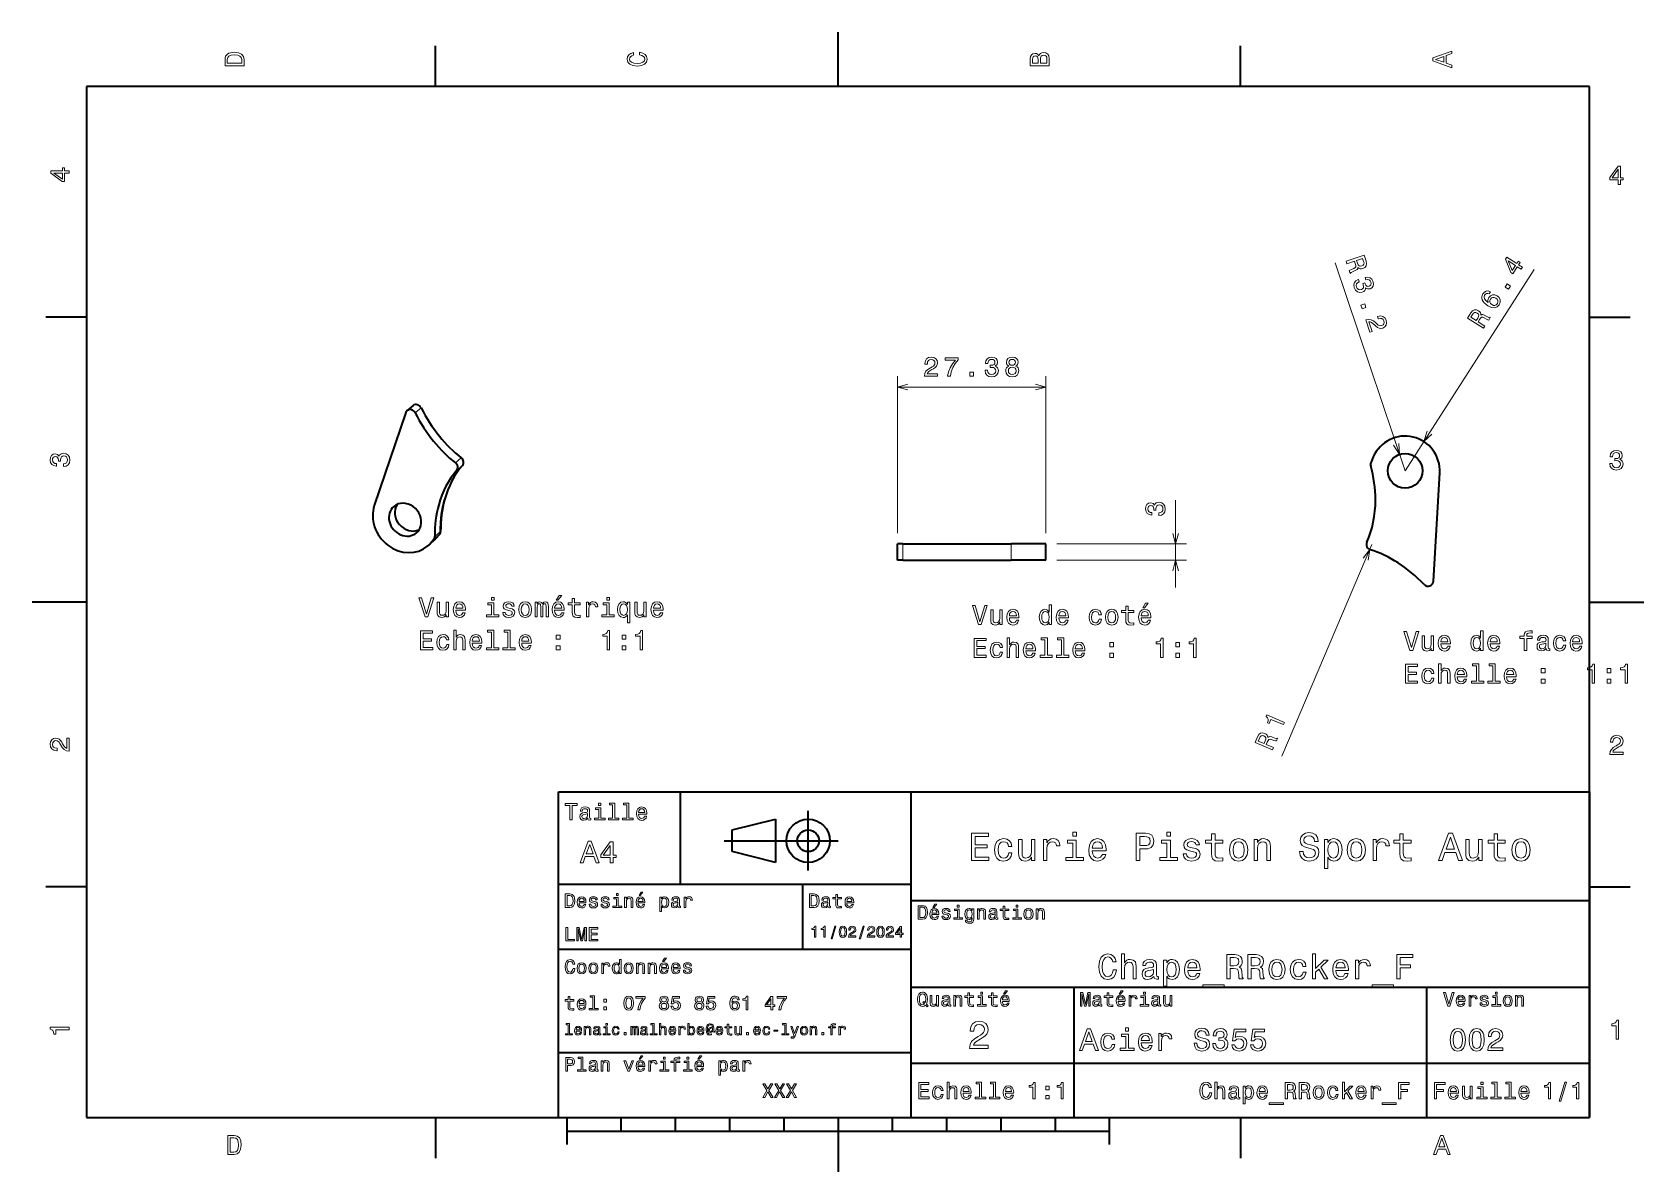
# Model space of a CAD drawing. Extents: x 0 to 297, y 0 to 210.
import ezdxf

# ---------------------------------------------------------------- set-up
doc = ezdxf.new("R2010")
doc.units = 0

msp = doc.modelspace()

# ---------------------------------------------------------------- linework, layer by layer
at = {"color": 7, "lineweight": 35, "ltscale": 0.25}
for p, q in [((148.5, 200), (148.5, 210)), ((10, 105), (0, 105)), ((287, 105), (297, 105)), ((192, 10), (192, 20)), ((148.5, 10), (148.5, 0))]:
    msp.add_line(p, q, dxfattribs=at)
at = {"color": 7, "lineweight": 35, "ltscale": 0.1875}
for p, q in [((74.300003, 200), (74.300003, 207.5)), ((222.699997, 200), (222.699997, 207.5)), ((10, 157.5), (2.5, 157.5)), ((287, 157.5), (294.5, 157.5)), ((10, 52.5), (2.5, 52.5)), ((287, 52.5), (294.5, 52.5)), ((74.300003, 10), (74.300003, 2.5)), ((222.699997, 10), (222.699997, 2.5))]:
    msp.add_line(p, q, dxfattribs=at)
at = {"color": 7, "lineweight": 35}
for p, q in [((287, 200), (10, 200)), ((10, 200), (10, 10)), ((287, 10), (287, 200)), ((97, 10), (97, 70)), ((97, 70), (287, 70)), ((162, 10), (162, 70)), ((287, 70), (287, 10)), ((127.5, 61), (148.5, 61)), ((97, 53), (162, 53)), ((162, 50), (287, 50)), ((97, 41), (162, 41)), ((162, 34), (287, 34)), ((257, 10), (257, 34)), ((97, 22), (162, 22)), ((162, 20), (287, 20)), ((10, 10), (287, 10)), ((97, 10), (287, 10)), ((98.5, 7.5), (198.5, 7.5))]:
    msp.add_line(p, q, dxfattribs=at)
at = {"color": 7, "lineweight": 13}
for p, q in [((253.012619, 129.174469), (240.109375, 167.517853)), ((253.012619, 129.174469), (276.773651, 166.280792)), ((159.453827, 117.702499), (159.453827, 146.597809)), ((186.831055, 117.702499), (186.831055, 146.597809)), ((159.453827, 144.597809), (186.831055, 144.597809)), ((188.831055, 115.702499), (212.713531, 115.702499)), ((246.880676, 115.594124), (230.287857, 76.585869)), ((188.831055, 112.702499), (212.713531, 112.702499))]:
    msp.add_line(p, q, dxfattribs=at)
at = {"color": 7, "lineweight": 35, "ltscale": 0.452202}
msp.add_line((68.86657, 139.922699), (63.043991, 122.797409), dxfattribs=at)
at = {"color": 7, "lineweight": 35, "ltscale": 0.03583}
for p, q in [((70.18425, 141.206406), (69.098976, 140.27034)), ((73.976936, 116.265739), (72.891663, 115.329674))]:
    msp.add_line(p, q, dxfattribs=at)
at = {"color": 7, "lineweight": 13, "ltscale": 0.03583}
for p, q in [((71.650711, 140.804108), (70.565437, 139.868042)), ((79.068947, 131.58934), (77.983681, 130.653275)), ((79.299011, 130.166733), (78.213737, 129.230667)), ((74.465515, 116.750427), (73.380241, 115.814362)), ((75.067368, 117.436775), (73.982101, 116.50071))]:
    msp.add_line(p, q, dxfattribs=at)
at = {"color": 7, "lineweight": 35, "ltscale": 0.025921}
msp.add_line((247.148758, 131.738678), (246.733353, 130.788712), dxfattribs=at)
at = {"color": 7, "lineweight": 35, "ltscale": 0.499431}
for p, q in [((258.242493, 108.859482), (259.401825, 128.803055)), ((160.453827, 115.702499), (180.431061, 115.702499)), ((160.453827, 112.702499), (180.431061, 112.702499))]:
    msp.add_line(p, q, dxfattribs=at)
at = {"color": 7, "lineweight": 13, "ltscale": 0.400901}
msp.add_line((210.713531, 107.702499), (210.713531, 123.738525), dxfattribs=at)
at = {"color": 7, "lineweight": 35, "ltscale": 0.022821}
for p, q in [((73.380241, 115.814362), (73.982101, 116.50071)), ((74.465515, 116.750427), (75.067368, 117.436775))]:
    msp.add_line(p, q, dxfattribs=at)
at = {"color": 7, "lineweight": 13, "ltscale": 0.035809}
msp.add_line((75.269447, 118.007225), (74.184814, 117.071716), dxfattribs=at)
at = {"color": 7, "lineweight": 35, "ltscale": 0.000151}
msp.add_line((75.269455, 118.007225), (75.270134, 118.001205), dxfattribs=at)
at = {"color": 7, "lineweight": 35, "ltscale": 0.025}
for p, q in [((160.453827, 115.702499), (159.453827, 115.702499)), ((160.453827, 112.702499), (159.453827, 112.702499))]:
    msp.add_line(p, q, dxfattribs=at)
at = {"color": 7, "lineweight": 35, "ltscale": 0.075}
for p, q in [((159.453827, 112.702499), (159.453827, 115.702499)), ((186.831055, 112.702499), (186.831055, 115.702499))]:
    msp.add_line(p, q, dxfattribs=at)
at = {"color": 7, "lineweight": 13, "ltscale": 0.075}
for p, q in [((160.453827, 112.702499), (160.453827, 115.702499)), ((180.431061, 112.702499), (180.431061, 115.702499))]:
    msp.add_line(p, q, dxfattribs=at)
at = {"color": 7, "lineweight": 35, "ltscale": 0.16}
for p, q in [((186.831055, 115.702499), (180.431061, 115.702499)), ((186.831055, 112.702499), (180.431061, 112.702499))]:
    msp.add_line(p, q, dxfattribs=at)
at = {"color": 7, "lineweight": 35, "ltscale": 0.425}
msp.add_line((119.5, 53), (119.5, 70), dxfattribs=at)
at = {"color": 7, "lineweight": 35, "ltscale": 0.275}
msp.add_line((143, 55.5), (143, 66.5), dxfattribs=at)
at = {"color": 7, "lineweight": 35, "ltscale": 0.206155}
for p, q in [((129, 63), (137, 65)), ((137, 57), (129, 59))]:
    msp.add_line(p, q, dxfattribs=at)
at = {"color": 7, "lineweight": 35, "ltscale": 0.1}
msp.add_line((129, 59), (129, 63), dxfattribs=at)
at = {"color": 7, "lineweight": 35, "ltscale": 0.2}
msp.add_line((137, 65), (137, 57), dxfattribs=at)
at = {"color": 7, "lineweight": 35, "ltscale": 0.3}
msp.add_line((142, 41), (142, 53), dxfattribs=at)
at = {"color": 7, "lineweight": 35, "ltscale": 0.35}
msp.add_line((192, 20), (192, 34), dxfattribs=at)
at = {"color": 7, "lineweight": 35, "ltscale": 0.125}
for p, q in [((98.5, 10), (98.5, 5)), ((198.5, 10), (198.5, 5))]:
    msp.add_line(p, q, dxfattribs=at)
at = {"color": 7, "lineweight": 35, "ltscale": 0.0625}
for p, q in [((108.5, 10), (108.5, 7.5)), ((118.5, 10), (118.5, 7.5)), ((128.5, 10), (128.5, 7.5)), ((138.5, 10), (138.5, 7.5)), ((158.5, 10), (158.5, 7.5)), ((168.5, 10), (168.5, 7.5)), ((178.5, 10), (178.5, 7.5)), ((188.5, 10), (188.5, 7.5))]:
    msp.add_line(p, q, dxfattribs=at)
at = {"color": 7, "lineweight": 13}
for points in [[(35.533215, 204.994965), (35.533215, 203.829971), (39.033215, 203.829971), (39.033215, 204.994965), (38.922264, 205.544678), (38.584366, 205.953171), (38.034657, 206.205338), (37.283215, 206.296112), (36.516644, 206.215424), (36.21405, 206.114563), (35.971977, 205.973343), (35.644165, 205.56485), (35.563473, 205.297562)], [(35.951801, 204.959656), (36.027451, 205.342941), (36.259438, 205.605194), (36.672985, 205.761536), (37.283215, 205.811966), (37.873272, 205.756485), (38.286816, 205.600143), (38.533936, 205.332855), (38.614628, 204.959656), (38.614628, 204.298996), (35.951801, 204.298996)], [(111.93206, 205.817017), (112.35569, 205.716141), (112.658287, 205.549713), (112.844887, 205.317734), (112.905403, 205.045395), (112.814629, 204.71759), (112.54229, 204.460388), (112.098488, 204.28891), (111.483215, 204.233429), (110.872986, 204.28891), (110.424141, 204.455338), (110.151802, 204.71254), (110.055984, 205.045395), (110.106415, 205.287476), (110.247627, 205.494247), (110.474571, 205.655624), (110.787247, 205.766571), (110.787247, 206.245682), (110.308144, 206.094391), (109.94503, 205.832138), (109.718086, 205.474075), (109.637398, 205.045395), (109.763474, 204.510818), (110.116501, 204.10231), (110.696472, 203.840057), (111.483215, 203.749283), (112.269958, 203.840057), (112.84993, 204.10231), (113.208, 204.510818), (113.329041, 205.045395), (113.233215, 205.51442), (112.965927, 205.892654), (112.527161, 206.159943), (111.93206, 206.301163)], [(185.542007, 205.630417), (185.249496, 205.983429), (185.052811, 206.074219), (184.81073, 206.104477), (184.432495, 206.03891), (184.160156, 205.842224), (183.993729, 205.524506), (183.933212, 205.080704), (183.933212, 203.835022), (187.433212, 203.835022), (187.433212, 205.151306), (187.36261, 205.620331), (187.155838, 205.968307), (186.828018, 206.185165), (186.384216, 206.260818), (186.08667, 206.215424), (185.839554, 206.094391), (185.65799, 205.897705)], [(185.385666, 204.984879), (185.385666, 204.298996), (184.351807, 204.298996), (184.351807, 205.025223), (184.382065, 205.297562), (184.472839, 205.489197), (184.629181, 205.605194), (184.86116, 205.645538), (185.093155, 205.600143), (185.254532, 205.479111), (185.355408, 205.272339)], [(187.014618, 205.095825), (187.014618, 204.298996), (185.809296, 204.298996), (185.809296, 205.050446), (185.844589, 205.368164), (185.9505, 205.595108), (186.132065, 205.731277), (186.394302, 205.776657), (186.671692, 205.731277), (186.863327, 205.605194), (186.979324, 205.393372)], [(261.633209, 203.466858), (261.633209, 203.930847), (260.604401, 204.298996), (260.604401, 205.695969), (261.633209, 206.064133), (261.633209, 206.538193), (258.128174, 205.257217), (258.128174, 204.742798)], [(260.17572, 204.460388), (258.632477, 205), (260.17572, 205.539627)], [(6.833213, 184.02739), (6.833213, 184.481277), (5.965778, 184.481277), (5.965778, 184.98056), (5.56232, 184.98056), (5.56232, 184.481277), (3.408862, 184.481277), (3.408862, 184.022339), (5.521974, 182.489197), (5.965778, 182.489197), (5.965778, 184.02739)], [(292.277374, 181.916794), (292.731262, 181.916794), (292.731262, 182.784225), (293.23056, 182.784225), (293.23056, 183.187683), (292.731262, 183.187683), (292.731262, 185.341141), (292.272339, 185.341141), (290.739197, 183.228027), (290.739197, 182.784225), (292.277374, 182.784225)], [(291.162842, 183.187683), (292.277374, 184.756134), (292.277374, 183.187683)], [(5.56232, 182.912827), (3.993876, 184.02739), (5.56232, 184.02739)], [(242.130371, 167.782898), (242.279968, 167.338379), (243.680466, 167.809662), (243.833267, 167.355591), (243.931519, 167.016174), (243.935379, 166.78334), (243.816254, 166.61554), (243.550323, 166.472839), (243.128189, 166.304169), (242.85582, 166.180603), (242.707825, 166.06694), (242.876724, 165.565063), (242.967545, 165.595612), (243.064377, 165.750595), (243.300064, 165.872467), (243.824142, 166.08609), (244.193527, 166.300842), (244.280807, 166.452606), (244.313721, 166.655243), (244.497559, 166.504257), (244.709885, 166.426727), (244.949158, 166.411469), (245.212143, 166.468033), (245.591125, 166.670059), (245.827911, 166.962585), (245.903381, 167.339188), (245.820755, 167.790283), (245.447586, 168.8992)], [(245.37265, 167.777832), (245.442093, 167.476624), (245.420441, 167.240524), (245.29657, 167.055176), (245.048157, 166.923676), (244.754852, 166.878189), (244.544128, 166.950943), (244.384094, 167.141861), (244.25885, 167.434952), (244.086746, 167.946396), (245.190887, 168.317963)], [(274.420349, 166.314529), (274.665131, 166.696777), (273.934631, 167.164551), (274.203857, 167.585007), (273.864105, 167.802582), (273.594849, 167.382111), (271.781342, 168.543396), (271.533875, 168.156921), (272.486633, 165.726273), (272.860382, 165.486938), (273.68985, 166.782318)], [(272.749054, 166.061279), (272.029236, 167.845688), (273.350098, 166.999878)], [(244.412994, 164.44693), (244.379532, 164.435669), (243.946411, 164.204773), (243.677856, 163.864319), (243.577026, 163.436615), (243.653397, 162.940857), (243.901932, 162.4711), (244.237717, 162.169037), (244.652725, 162.042633), (245.111862, 162.101364), (245.381012, 162.234512), (245.575058, 162.41687), (245.694, 162.648468), (245.74585, 162.921326), (246.108505, 162.697495), (246.55658, 162.725891), (246.905273, 162.92305), (247.118118, 163.22348), (247.182373, 163.617584), (247.090103, 164.097366), (246.868851, 164.501816), (246.547562, 164.760849), (246.140579, 164.863342), (245.671936, 164.785461), (245.638474, 164.7742), (245.781631, 164.348785), (246.100403, 164.413498), (246.362106, 164.363205), (246.563492, 164.207489), (246.706192, 163.941559), (246.751602, 163.680145), (246.712341, 163.464737), (246.586823, 163.30011), (246.381424, 163.183105), (246.132736, 163.147308), (245.936401, 163.208939), (245.773254, 163.377518), (245.652878, 163.64032), (245.59494, 163.828339), (245.217331, 163.701263), (245.305695, 163.470276), (245.364014, 163.154663), (245.324905, 162.891418), (245.183533, 162.694855), (244.955841, 162.565018), (244.660919, 162.524292), (244.408737, 162.59375), (244.205688, 162.770187), (244.064545, 163.047287), (244.011017, 163.364502), (244.080414, 163.632629), (244.263199, 163.84845), (244.560974, 164.007187)], [(272.06842, 162.641647), (272.443726, 163.227753), (271.810913, 163.632965), (271.435608, 163.046875)], [(268.740814, 162.186615), (268.345123, 162.326202), (267.970642, 162.302505), (267.624329, 162.11705), (267.329773, 161.778656), (267.199036, 161.509048), (267.141052, 161.240768), (267.15033, 160.965347), (267.233856, 160.684296), (267.385834, 160.407303), (267.610565, 160.131653), (267.90802, 159.85733), (268.275116, 159.598297), (268.921722, 159.280075), (269.492432, 159.208054), (269.970612, 159.374954), (270.353516, 159.776535), (270.540863, 160.237457), (270.542511, 160.679565), (270.358765, 161.084671), (270.005768, 161.412521), (269.556061, 161.598679), (269.120941, 161.601852), (268.732483, 161.425415), (268.425201, 161.095184), (268.25177, 160.637314), (268.300751, 160.180756), (267.87439, 160.54361), (267.625885, 160.894379), (267.55954, 161.230301), (267.676514, 161.562622), (267.846466, 161.75322), (268.039001, 161.857498), (268.255646, 161.868484), (268.490601, 161.795868)], [(269.746216, 160.997833), (269.983887, 160.779785), (270.111572, 160.530319), (270.125122, 160.252167), (270.015289, 159.987137), (269.812347, 159.763748), (269.558319, 159.656952), (269.275574, 159.664322), (268.983551, 159.797424), (268.747406, 160.008514), (268.623962, 160.255264), (268.621643, 160.532211), (268.74353, 160.825455), (268.937103, 161.024872), (269.177216, 161.128632), (269.453003, 161.119736)], [(244.856934, 159.680664), (245.078903, 159.021042), (245.791092, 159.260712), (245.569122, 159.920334)], [(245.767029, 156.976227), (246.534271, 154.696243), (246.945343, 154.834579), (246.338943, 156.636581), (246.597366, 156.611801), (246.84169, 156.502457), (247.359604, 156.086105), (247.5979, 155.852341), (247.909592, 155.606049), (248.224182, 155.461823), (248.549622, 155.427658), (248.885956, 155.48764), (249.260117, 155.70401), (249.499985, 156.034821), (249.58493, 156.446518), (249.507034, 156.915176), (249.271362, 157.346695), (248.929291, 157.620026), (248.495209, 157.724045), (247.996262, 157.641281), (247.929352, 157.618759), (248.075714, 157.183792), (248.113953, 157.196655), (248.453461, 157.263016), (248.735886, 157.214386), (248.958008, 157.060333), (249.102264, 156.805573), (249.147766, 156.512253), (249.097427, 156.26651), (248.956055, 156.069946), (248.73793, 155.943329), (248.506805, 155.902802), (248.289825, 155.930878), (248.075836, 156.029144), (247.861664, 156.191208), (247.613815, 156.421738), (247.159821, 156.790436), (246.733368, 157.014084), (246.285034, 157.081375), (245.781357, 156.981064)], [(267.458435, 155.442474), (267.711365, 155.837448), (266.466949, 156.634293), (266.725311, 157.037766), (266.928436, 157.326904), (267.107544, 157.475708), (267.312988, 157.487885), (267.590759, 157.369904), (267.986603, 157.146362), (268.253479, 157.011398), (268.434784, 156.967178), (268.720337, 157.413116), (268.639648, 157.464783), (268.45816, 157.443253), (268.215576, 157.550705), (267.720856, 157.825562), (267.322113, 157.979095), (267.149139, 157.952118), (266.97052, 157.850906), (266.973145, 158.088776), (266.900635, 158.302887), (266.762726, 158.498993), (266.553955, 158.66861), (266.159119, 158.837601), (265.782776, 158.83905), (265.441895, 158.662094), (265.141907, 158.315216), (264.510956, 157.329895)], [(265.43219, 157.973618), (265.623566, 158.21637), (265.821198, 158.347321), (266.043304, 158.366806), (266.301361, 158.255463), (266.520477, 158.055252), (266.595703, 157.845383), (266.547058, 157.601074), (266.396942, 157.319901), (266.105957, 156.865463), (265.124878, 157.493698)], [(164.43985, 146.597809), (166.845459, 146.597809), (166.845459, 147.031525), (164.944168, 147.031525), (165.050079, 147.268555), (165.231628, 147.46524), (165.791428, 147.823318), (166.088989, 147.974609), (166.421829, 148.191467), (166.658859, 148.443634), (166.795029, 148.74118), (166.845459, 149.079086), (166.759735, 149.502716), (166.522705, 149.835571), (166.159592, 150.047379), (165.690567, 150.123032), (165.206421, 150.037292), (164.838257, 149.800262), (164.601227, 149.422028), (164.520538, 148.922745), (164.520538, 148.852142), (164.979477, 148.852142), (164.979477, 148.892487), (165.024857, 149.235413), (165.161026, 149.487579), (165.377884, 149.648956), (165.665344, 149.704437), (165.957855, 149.654007), (166.174713, 149.527924), (166.315933, 149.331238), (166.366364, 149.084122), (166.331055, 148.852142), (166.235229, 148.655457), (166.073853, 148.483978), (165.851944, 148.332687), (165.554398, 148.171295), (165.060165, 147.858612), (164.712173, 147.525772), (164.505402, 147.122314), (164.43985, 146.612946)], [(168.705414, 146.597809), (169.214767, 146.597809), (169.381195, 147.429947), (169.673706, 148.206604), (170.08725, 148.92778), (170.626877, 149.603577), (170.626877, 150.022156), (168.226303, 150.022156), (168.226303, 149.563232), (170.142731, 149.563232), (169.587967, 148.882401), (169.169388, 148.171295), (168.876877, 147.41481)], [(175.607574, 147.697235), (175.607574, 147.661926), (175.688263, 147.17778), (175.925293, 146.814667), (176.298492, 146.582687), (176.792725, 146.496948), (177.31723, 146.582687), (177.710602, 146.804581), (177.962753, 147.157608), (178.053528, 147.611496), (178.013184, 147.909058), (177.902237, 148.151123), (177.720688, 148.337723), (177.478607, 148.473892), (177.806412, 148.746231), (177.922409, 149.179947), (177.846756, 149.573318), (177.629898, 149.870865), (177.276871, 150.057465), (176.792725, 150.123032), (176.338837, 150.042328), (175.99086, 149.820435), (175.763916, 149.467407), (175.688263, 148.998383), (175.688263, 148.963089), (176.137115, 148.963089), (176.17746, 149.285858), (176.308578, 149.517838), (176.520386, 149.659058), (176.817947, 149.709488), (177.080185, 149.669144), (177.271835, 149.563232), (177.387833, 149.391754), (177.433212, 149.159775), (177.387833, 148.912659), (177.266785, 148.746231), (177.054977, 148.645355), (176.767517, 148.615112), (176.570831, 148.620148), (176.570831, 148.221741), (176.817947, 148.231812), (177.135666, 148.186432), (177.372696, 148.065399), (177.513916, 147.868713), (177.564346, 147.611496), (177.508865, 147.319), (177.36261, 147.102142), (177.13063, 146.965973), (176.822983, 146.920578), (176.505264, 146.971008), (176.27327, 147.122314), (176.127014, 147.36438), (176.071548, 147.697235)], [(179.98912, 148.483978), (179.731918, 148.342773), (179.555405, 148.146088), (179.444458, 147.898956), (179.409149, 147.60141), (179.489853, 147.152573), (179.721832, 146.804581), (180.100082, 146.582687), (180.614487, 146.496948), (181.123856, 146.582687), (181.50209, 146.804581), (181.734085, 147.152573), (181.819824, 147.60141), (181.779465, 147.898956), (181.673569, 148.146088), (181.492004, 148.342773), (181.239853, 148.483978), (181.441574, 148.605011), (181.582779, 148.771439), (181.668518, 148.973175), (181.698776, 149.220291), (181.618088, 149.578369), (181.406265, 149.865829), (181.063339, 150.052429), (180.614487, 150.123032), (180.160599, 150.052429), (179.817657, 149.865829), (179.6008, 149.578369), (179.525146, 149.220291), (179.550369, 148.973175), (179.636093, 148.771439)], [(180.004257, 149.179947), (180.044601, 149.401855), (180.165634, 149.573318), (180.357285, 149.67923), (180.614487, 149.719574), (180.866653, 149.67923), (181.058289, 149.573318), (181.179321, 149.401855), (181.224716, 149.179947), (181.179321, 148.953003), (181.058289, 148.776489), (180.866653, 148.660492), (180.614487, 148.625183), (180.357285, 148.665527), (180.165634, 148.776489), (180.044601, 148.953003)], [(172.794464, 146.597809), (173.490417, 146.597809), (173.490417, 147.349258), (172.794464, 147.349258)], [(179.893311, 147.611496), (179.93869, 147.878784), (180.084946, 148.080521), (180.31189, 148.211639), (180.614487, 148.257034), (180.912033, 148.211639), (181.138977, 148.080521), (181.285233, 147.878784), (181.335663, 147.611496), (181.285233, 147.324036), (181.138977, 147.107178), (180.912033, 146.965973), (180.614487, 146.920578), (180.31189, 146.965973), (180.084946, 147.107178), (179.93869, 147.324036)], [(5.73379, 129.979111), (5.769093, 129.979111), (6.253242, 130.059799), (6.616354, 130.296829), (6.848343, 130.670029), (6.934078, 131.164276), (6.848343, 131.688766), (6.626441, 132.082138), (6.273415, 132.334305), (5.819525, 132.425079), (5.521974, 132.384735), (5.279899, 132.273788), (5.0933, 132.092224), (4.957133, 131.850143), (4.684798, 132.177963), (4.251081, 132.293961), (3.857709, 132.218307), (3.560158, 132.00145), (3.373559, 131.648422), (3.307997, 131.164276), (3.388689, 130.710388), (3.610591, 130.362396), (3.963617, 130.135452), (4.432637, 130.059799), (4.46794, 130.059799), (4.46794, 130.508652), (4.145173, 130.548996), (3.913184, 130.680115), (3.771974, 130.891937), (3.721542, 131.189484), (3.761888, 131.451736), (3.867795, 131.643372), (4.039265, 131.759369), (4.271254, 131.804764), (4.518372, 131.759369), (4.684798, 131.638336), (4.785663, 131.426514), (4.815922, 131.139053), (4.810879, 130.942368), (5.209294, 130.942368), (5.199208, 131.189484), (5.244596, 131.507217), (5.365634, 131.744247), (5.56232, 131.885452), (5.819525, 131.935883), (6.112032, 131.880417), (6.328891, 131.734161), (6.465058, 131.502167), (6.510447, 131.194534), (6.460014, 130.876801), (6.308718, 130.644821), (6.066643, 130.498566), (5.73379, 130.443085)], [(290.729126, 130.51622), (290.729126, 130.480911), (290.809814, 129.996765), (291.046844, 129.633652), (291.420044, 129.401657), (291.914276, 129.315933), (292.438782, 129.401657), (292.832153, 129.623566), (293.08429, 129.976593), (293.175079, 130.430481), (293.134735, 130.728027), (293.023773, 130.970108), (292.842224, 131.156708), (292.600159, 131.292877), (292.927948, 131.565216), (293.043945, 131.998932), (292.968292, 132.392303), (292.751434, 132.68985), (292.398407, 132.87645), (291.914276, 132.942017), (291.460388, 132.861313), (291.112396, 132.63942), (290.885468, 132.286392), (290.809814, 131.817368), (290.809814, 131.782074), (291.258636, 131.782074), (291.299011, 132.104828), (291.430115, 132.336823), (291.641937, 132.478027), (291.939484, 132.528473), (292.201721, 132.488113), (292.393372, 132.382217), (292.509369, 132.210739), (292.554749, 131.97876), (292.509369, 131.731628), (292.388336, 131.565216), (292.176514, 131.46434), (291.889069, 131.434082), (291.692383, 131.439133), (291.692383, 131.04071), (291.939484, 131.050797), (292.257202, 131.005417), (292.494232, 130.884369), (292.635468, 130.687683), (292.685883, 130.430481), (292.630402, 130.13797), (292.484161, 129.921112), (292.252167, 129.784943), (291.944519, 129.739563), (291.626801, 129.789993), (291.394806, 129.941284), (291.248566, 130.183365), (291.193085, 130.51622)], [(207.614105, 120.949615), (207.649399, 120.949615), (208.13356, 121.030312), (208.496674, 121.267342), (208.728653, 121.640541), (208.814392, 122.134773), (208.728653, 122.659271), (208.50676, 123.052643), (208.153732, 123.30481), (207.699829, 123.395584), (207.402283, 123.35524), (207.160217, 123.244286), (206.973618, 123.062729), (206.837448, 122.820656), (206.565109, 123.148468), (206.131393, 123.264458), (205.738022, 123.188812), (205.440475, 122.971954), (205.253876, 122.618927), (205.188309, 122.134773), (205.268997, 121.680885), (205.490906, 121.332901), (205.843933, 121.105957), (206.312958, 121.030312), (206.348251, 121.030312), (206.348251, 121.479156), (206.025482, 121.519501), (205.793503, 121.650627), (205.652283, 121.862442), (205.601852, 122.159988), (205.642197, 122.422241), (205.748108, 122.613884), (205.919586, 122.729874), (206.151566, 122.775269), (206.398682, 122.729874), (206.565109, 122.608841), (206.66597, 122.397026), (206.696228, 122.109558), (206.691193, 121.912872), (207.0896, 121.912872), (207.079514, 122.159988), (207.124908, 122.477715), (207.245941, 122.714745), (207.442627, 122.855957), (207.699829, 122.906387), (207.99234, 122.850914), (208.209198, 122.704659), (208.345367, 122.472672), (208.390762, 122.165039), (208.340332, 121.847313), (208.189026, 121.615326), (207.94696, 121.46907), (207.614105, 121.413597)], [(73.521591, 105.743828), (72.644073, 102.763283), (71.741333, 105.743828), (71.26223, 105.743828), (72.391914, 102.238785), (72.896233, 102.238785), (74.000702, 105.743828)], [(76.724045, 104.946999), (76.280243, 104.946999), (76.280243, 103.383598), (76.229805, 103.020485), (76.083557, 102.75824), (75.856606, 102.596855), (75.559059, 102.546425), (75.322029, 102.586769), (75.170731, 102.707802), (75.084991, 102.914574), (75.064819, 103.207085), (75.064819, 104.946999), (74.621017, 104.946999), (74.621017, 103.16674), (74.636147, 102.80867), (74.731972, 102.511116), (75.024475, 102.238785), (75.4935, 102.142967), (75.745659, 102.178268), (75.962517, 102.269043), (76.149117, 102.425385), (76.300415, 102.652328), (76.300415, 102.238785), (76.724045, 102.238785)], [(78.060501, 103.464287), (79.835716, 103.464287), (79.840759, 103.671059), (79.760063, 104.25103), (79.538162, 104.684753), (79.185135, 104.946999), (78.716118, 105.042816), (78.257187, 104.941956), (77.90416, 104.659531), (77.677216, 104.2006), (77.596519, 103.595413), (77.672173, 102.975098), (77.899117, 102.521202), (78.247101, 102.238785), (78.700989, 102.142967), (79.09436, 102.208527), (79.41713, 102.379997), (79.65416, 102.652328), (79.790329, 103.015442), (79.351563, 103.015442), (79.260788, 102.813713), (79.129662, 102.662415), (78.756462, 102.541382), (78.469002, 102.596855), (78.252144, 102.773369), (78.110931, 103.060829), (78.060501, 103.449158)], [(78.060501, 103.837486), (78.115974, 104.185471), (78.252144, 104.442673), (78.458916, 104.599014), (78.731247, 104.654488), (78.998535, 104.599014), (79.205315, 104.442673), (79.33139, 104.185471), (79.376785, 103.837486)], [(85.100845, 102.611984), (85.100845, 104.856216), (83.961075, 104.856216), (83.961075, 104.477982), (84.657043, 104.477982), (84.657043, 102.611984), (83.74926, 102.611984), (83.74926, 102.238785), (86.018715, 102.238785), (86.018715, 102.611984)], [(85.115974, 105.859825), (84.646957, 105.859825), (84.646957, 105.355499), (85.115974, 105.355499)], [(88.106613, 103.817314), (87.677933, 103.918182), (87.360214, 104.034172), (87.254303, 104.271202), (87.284561, 104.43763), (87.390472, 104.55867), (87.561935, 104.634315), (87.809059, 104.664574), (88.046089, 104.634315), (88.232689, 104.543541), (88.353729, 104.407372), (88.40416, 104.225815), (88.837875, 104.225815), (88.837875, 104.235901), (88.76223, 104.563713), (88.555458, 104.820915), (88.232689, 104.9823), (87.809059, 105.042816), (87.380386, 104.9823), (87.067703, 104.815872), (86.871017, 104.568756), (86.810501, 104.256073), (86.855888, 103.953484), (86.997101, 103.741669), (87.229088, 103.59037), (87.566986, 103.484459), (88.061218, 103.363426), (88.363815, 103.237343), (88.444504, 103.136482), (88.474762, 102.985184), (88.429375, 102.798584), (88.308334, 102.657372), (88.111649, 102.566597), (87.849403, 102.536339), (87.572029, 102.566597), (87.3703, 102.672501), (87.234131, 102.843971), (87.17865, 103.081001), (86.749977, 103.081001), (86.820587, 102.677544), (87.027359, 102.38504), (87.355164, 102.208527), (87.809059, 102.142967), (88.283119, 102.208527), (88.631104, 102.38504), (88.842918, 102.667458), (88.918564, 103.035614), (88.863091, 103.35334), (88.706757, 103.570198), (88.449547, 103.711411)], [(89.685135, 103.59037), (89.765831, 102.975098), (89.997818, 102.521202), (90.365974, 102.238785), (90.860214, 102.142967), (91.349403, 102.238785), (91.71756, 102.516159), (91.949547, 102.970055), (92.035278, 103.59037), (91.949547, 104.205643), (91.71756, 104.664574), (91.349403, 104.941956), (90.860214, 105.042816), (90.365974, 104.941956), (89.997818, 104.659531), (89.765831, 104.205643)], [(90.13903, 103.595413), (90.184418, 104.049301), (90.32563, 104.377113), (90.552574, 104.578842), (90.860214, 104.649445), (91.162804, 104.578842), (91.389748, 104.382156), (91.53096, 104.049301), (91.58139, 103.595413), (91.53096, 103.136482), (91.389748, 102.803627), (91.162804, 102.601898), (90.860214, 102.536339), (90.552574, 102.601898), (90.32563, 102.803627), (90.184418, 103.136482)], [(92.675774, 102.238785), (93.084274, 102.238785), (93.084274, 104.049301), (93.109489, 104.32164), (93.185143, 104.518326), (93.301132, 104.634315), (93.452431, 104.67971), (93.573471, 104.639359), (93.65416, 104.538498), (93.694504, 104.367027), (93.709633, 104.140083), (93.709633, 102.238785), (94.092918, 102.238785), (94.092918, 104.049301), (94.118134, 104.316597), (94.193787, 104.513283), (94.314819, 104.634315), (94.466118, 104.67971), (94.587158, 104.639359), (94.667847, 104.538498), (94.718277, 104.140083), (94.718277, 102.238785), (95.126785, 102.238785), (95.126785, 104.109825), (95.101563, 104.498154), (95.020874, 104.7957), (94.859489, 104.977257), (94.597244, 105.042816), (94.289604, 104.941956), (94.052574, 104.649445), (93.865974, 104.936913), (93.553299, 105.042816), (93.265831, 104.941956), (93.069145, 104.659531), (93.069145, 104.946999), (92.675774, 104.946999)], [(96.276642, 103.464287), (98.051849, 103.464287), (98.0569, 103.671059), (97.976204, 104.25103), (97.754303, 104.684753), (97.401276, 104.946999), (96.932259, 105.042816), (96.473328, 104.941956), (96.1203, 104.659531), (95.893356, 104.2006), (95.81266, 103.595413), (95.888306, 102.975098), (96.11525, 102.521202), (96.463242, 102.238785), (96.91713, 102.142967), (97.310501, 102.208527), (97.63327, 102.379997), (97.8703, 102.652328), (98.006462, 103.015442), (97.567703, 103.015442), (97.476929, 102.813713), (97.345802, 102.662415), (96.972603, 102.541382), (96.685135, 102.596855), (96.468277, 102.773369), (96.327072, 103.060829), (96.276642, 103.449158)], [(96.276642, 103.837486), (96.332115, 104.185471), (96.468277, 104.442673), (96.675049, 104.599014), (96.947388, 104.654488), (97.214676, 104.599014), (97.421448, 104.442673), (97.547531, 104.185471), (97.592918, 103.837486)], [(96.584274, 105.315155), (96.881821, 105.315155), (97.582832, 106.172501), (97.088593, 106.172501)], [(99.519432, 104.477982), (99.519432, 103.121353), (99.54969, 102.682587), (99.690903, 102.379997), (99.97332, 102.203484), (100.452431, 102.142967), (100.976929, 102.168182), (100.976929, 102.551468), (100.593643, 102.521202), (100.245659, 102.561554), (100.059059, 102.68763), (99.978363, 102.899445), (99.963234, 103.196999), (99.963234, 104.477982), (100.976929, 104.477982), (100.976929, 104.856216), (99.963234, 104.856216), (99.963234, 105.64801), (99.519432, 105.64801), (99.519432, 104.856216), (98.752861, 104.856216), (98.752861, 104.477982)], [(102.126778, 102.238785), (102.570587, 102.238785), (102.570587, 103.787056), (102.615974, 104.160255), (102.752136, 104.427544), (102.974045, 104.588928), (103.271591, 104.644402), (103.4935, 104.6091), (103.65992, 104.50824), (103.760788, 104.336769), (103.796089, 104.104782), (104.244934, 104.104782), (104.184418, 104.513283), (104.01799, 104.805786), (103.740616, 104.9823), (103.362366, 105.042816), (103.105164, 105.002472), (102.883263, 104.901611), (102.686577, 104.730141), (102.530235, 104.498154), (102.530235, 104.946999), (102.126778, 104.946999)], [(106.353004, 102.611984), (106.353004, 104.856216), (105.213234, 104.856216), (105.213234, 104.477982), (105.909195, 104.477982), (105.909195, 102.611984), (105.001419, 102.611984), (105.001419, 102.238785), (107.270874, 102.238785), (107.270874, 102.611984)], [(106.368134, 105.859825), (105.899109, 105.859825), (105.899109, 105.355499), (106.368134, 105.355499)], [(109.696663, 104.528412), (109.540321, 104.755356), (109.363815, 104.91674), (109.157036, 105.007515), (108.920006, 105.042816), (108.491333, 104.941956), (108.158478, 104.659531), (107.94162, 104.205643), (107.865967, 103.595413), (107.94162, 102.980141), (108.158478, 102.526245), (108.491333, 102.238785), (108.920006, 102.142967), (109.157036, 102.173225), (109.358765, 102.258957), (109.535278, 102.415298), (109.696663, 102.652328), (109.696663, 101.189796), (110.140472, 101.189796), (110.140472, 104.946999), (109.696663, 104.946999)], [(108.319862, 103.595413), (108.36525, 104.044258), (108.506462, 104.37207), (108.718277, 104.573799), (108.995651, 104.644402), (109.288162, 104.573799), (109.510063, 104.377113), (109.64119, 104.049301), (109.69162, 103.595413), (109.64119, 103.136482), (109.510063, 102.80867), (109.288162, 102.606941), (108.995651, 102.541382), (108.718277, 102.606941), (108.506462, 102.80867), (108.36525, 103.141525)], [(113.156311, 104.946999), (112.712509, 104.946999), (112.712509, 103.383598), (112.662079, 103.020485), (112.515823, 102.75824), (112.288879, 102.596855), (111.991333, 102.546425), (111.754303, 102.586769), (111.602997, 102.707802), (111.517265, 102.914574), (111.497093, 103.207085), (111.497093, 104.946999), (111.053291, 104.946999), (111.053291, 103.16674), (111.06842, 102.80867), (111.164246, 102.511116), (111.456749, 102.238785), (111.925766, 102.142967), (112.177933, 102.178268), (112.394791, 102.269043), (112.58139, 102.425385), (112.732681, 102.652328), (112.732681, 102.238785), (113.156311, 102.238785)], [(114.492767, 103.464287), (116.26799, 103.464287), (116.273026, 103.671059), (116.192337, 104.25103), (115.970436, 104.684753), (115.617409, 104.946999), (115.148392, 105.042816), (114.689453, 104.941956), (114.336426, 104.659531), (114.109482, 104.2006), (114.028793, 103.595413), (114.104446, 102.975098), (114.33139, 102.521202), (114.679367, 102.238785), (115.133255, 102.142967), (115.526634, 102.208527), (115.849396, 102.379997), (116.086426, 102.652328), (116.222595, 103.015442), (115.783836, 103.015442), (115.693054, 102.813713), (115.561935, 102.662415), (115.188736, 102.541382), (114.901276, 102.596855), (114.684418, 102.773369), (114.543198, 103.060829), (114.492767, 103.449158)], [(114.492767, 103.837486), (114.548248, 104.185471), (114.684418, 104.442673), (114.89119, 104.599014), (115.163521, 104.654488), (115.430817, 104.599014), (115.637589, 104.442673), (115.763664, 104.185471), (115.809052, 103.837486)], [(175.537979, 104.350914), (174.660446, 101.370369), (173.757721, 104.350914), (173.27861, 104.350914), (174.408295, 100.845871), (174.912613, 100.845871), (176.017075, 104.350914)], [(187.424866, 101.264458), (187.424866, 100.845871), (187.868668, 100.845871), (187.868668, 104.466911), (187.429901, 104.466911), (187.429901, 103.140541), (187.09201, 103.523827), (186.885239, 103.614601), (186.648209, 103.649902), (186.219528, 103.549042), (185.886673, 103.266617), (185.669815, 102.812729), (185.594177, 102.202499), (185.669815, 101.59227), (185.886673, 101.133331), (186.219528, 100.845871), (186.648209, 100.750053), (186.885239, 100.785355), (187.097046, 100.876129)], [(201.535812, 103.085068), (201.535812, 101.728439), (201.566071, 101.289673), (201.707275, 100.987083), (201.9897, 100.81057), (202.468811, 100.750053), (202.993301, 100.775269), (202.993301, 101.158554), (202.610016, 101.128288), (202.262039, 101.16864), (202.075439, 101.294716), (201.994751, 101.506531), (201.979614, 101.804085), (201.979614, 103.085068), (202.993301, 103.085068), (202.993301, 103.463303), (201.979614, 103.463303), (201.979614, 104.255096), (201.535812, 104.255096), (201.535812, 103.463303), (200.769241, 103.463303), (200.769241, 103.085068)], [(204.672699, 103.922241), (204.970245, 103.922241), (205.671265, 104.779587), (205.177017, 104.779587)], [(178.740417, 103.554085), (178.296616, 103.554085), (178.296616, 101.990685), (178.246185, 101.627571), (178.09993, 101.365326), (177.872986, 101.203941), (177.575439, 101.153511), (177.338409, 101.193855), (177.187103, 101.314888), (177.101379, 101.52166), (177.081207, 101.814171), (177.081207, 103.554085), (176.63739, 103.554085), (176.63739, 101.773827), (176.652527, 101.415756), (176.748352, 101.118202), (177.040863, 100.845871), (177.509872, 100.750053), (177.762039, 100.785355), (177.978897, 100.876129), (178.165497, 101.032471), (178.316788, 101.259415), (178.316788, 100.845871), (178.740417, 100.845871)], [(180.076874, 102.071373), (181.852097, 102.071373), (181.857132, 102.278145), (181.776443, 102.858116), (181.55455, 103.29184), (181.201523, 103.554085), (180.732498, 103.649902), (180.27356, 103.549042), (179.920532, 103.266617), (179.693588, 102.807686), (179.6129, 102.202499), (179.688553, 101.582184), (179.915497, 101.128288), (180.263474, 100.845871), (180.717377, 100.750053), (181.110748, 100.815613), (181.433502, 100.987083), (181.670532, 101.259415), (181.806702, 101.622528), (181.36795, 101.622528), (181.277161, 101.420799), (181.146042, 101.269501), (180.772842, 101.148468), (180.485382, 101.203941), (180.268524, 101.380455), (180.127304, 101.667915), (180.076874, 102.056244)], [(180.076874, 102.444572), (180.132355, 102.792557), (180.268524, 103.049759), (180.475296, 103.2061), (180.747635, 103.261574), (181.014923, 103.2061), (181.221695, 103.049759), (181.347778, 102.792557), (181.393158, 102.444572)], [(186.723846, 103.251488), (187.016357, 103.180885), (187.238266, 102.9842), (187.369385, 102.656387), (187.419815, 102.202499), (187.369385, 101.743568), (187.238266, 101.415756), (187.016357, 101.214027), (186.723846, 101.148468), (186.446472, 101.214027), (186.234665, 101.415756), (186.093445, 101.748611), (186.048065, 102.202499), (186.093445, 102.651344), (186.234665, 102.979156), (186.446472, 103.180885)], [(189.184952, 102.071373), (190.960159, 102.071373), (190.96521, 102.278145), (190.884521, 102.858116), (190.662613, 103.29184), (190.309586, 103.554085), (189.840576, 103.649902), (189.381638, 103.549042), (189.02861, 103.266617), (188.801666, 102.807686), (188.720978, 102.202499), (188.796616, 101.582184), (189.02356, 101.128288), (189.371552, 100.845871), (189.825439, 100.750053), (190.218811, 100.815613), (190.54158, 100.987083), (190.77861, 101.259415), (190.91478, 101.622528), (190.476013, 101.622528), (190.385239, 101.420799), (190.25412, 101.269501), (189.88092, 101.148468), (189.593445, 101.203941), (189.376587, 101.380455), (189.235382, 101.667915), (189.184952, 102.056244)], [(189.184952, 102.444572), (189.240417, 102.792557), (189.376587, 103.049759), (189.583359, 103.2061), (189.855698, 103.261574), (190.122986, 103.2061), (190.329758, 103.049759), (190.455841, 102.792557), (190.501236, 102.444572)], [(196.593445, 102.656387), (197.032211, 102.656387), (196.941437, 103.059845), (196.724579, 103.377571), (196.386673, 103.574257), (195.947922, 103.649902), (195.463776, 103.549042), (195.095612, 103.266617), (194.863617, 102.807686), (194.782928, 102.192413), (194.858582, 101.582184), (195.085526, 101.128288), (195.443604, 100.845871), (195.932785, 100.750053), (196.366501, 100.825699), (196.704407, 101.037514), (196.936386, 101.370369), (197.037262, 101.814171), (196.613617, 101.814171), (196.537979, 101.531754), (196.396759, 101.319931), (196.195038, 101.188812), (195.947922, 101.148468), (195.640289, 101.214027), (195.418381, 101.415756), (195.282211, 101.743568), (195.236816, 102.207542), (195.282211, 102.66143), (195.423416, 102.989243), (195.65036, 103.190971), (195.947922, 103.261574), (196.210159, 103.216187), (196.406845, 103.100197), (196.537979, 102.908554)], [(197.77356, 102.197456), (197.854263, 101.582184), (198.086243, 101.128288), (198.454407, 100.845871), (198.948639, 100.750053), (199.437836, 100.845871), (199.805984, 101.123245), (200.037979, 101.577141), (200.123703, 102.197456), (200.037979, 102.812729), (199.805984, 103.27166), (199.437836, 103.549042), (198.948639, 103.649902), (198.454407, 103.549042), (198.086243, 103.266617), (197.854263, 102.812729)], [(198.227448, 102.202499), (198.272842, 102.656387), (198.414063, 102.9842), (198.641006, 103.185928), (198.948639, 103.256531), (199.251236, 103.185928), (199.47818, 102.989243), (199.619385, 102.656387), (199.669815, 102.202499), (199.619385, 101.743568), (199.47818, 101.410713), (199.251236, 101.208984), (198.948639, 101.143425), (198.641006, 101.208984), (198.414063, 101.410713), (198.272842, 101.743568)], [(204.365067, 102.071373), (206.140274, 102.071373), (206.145325, 102.278145), (206.064636, 102.858116), (205.842728, 103.29184), (205.4897, 103.554085), (205.020676, 103.649902), (204.561752, 103.549042), (204.208725, 103.266617), (203.981781, 102.807686), (203.901093, 102.202499), (203.97673, 101.582184), (204.203674, 101.128288), (204.551666, 100.845871), (205.005554, 100.750053), (205.398926, 100.815613), (205.721695, 100.987083), (205.958725, 101.259415), (206.094894, 101.622528), (205.656128, 101.622528), (205.565353, 101.420799), (205.434235, 101.269501), (205.061035, 101.148468), (204.77356, 101.203941), (204.556702, 101.380455), (204.415497, 101.667915), (204.365067, 102.056244)], [(204.365067, 102.444572), (204.420532, 102.792557), (204.556702, 103.049759), (204.763474, 103.2061), (205.035812, 103.261574), (205.303101, 103.2061), (205.509872, 103.049759), (205.635956, 102.792557), (205.681335, 102.444572)], [(71.584991, 96.191956), (73.804016, 96.191956), (73.804016, 96.615585), (72.048973, 96.615585), (72.048973, 97.800743), (73.612373, 97.800743), (73.612373, 98.21933), (72.048973, 98.21933), (72.048973, 99.268326), (73.763672, 99.268326), (73.763672, 99.691956), (71.584991, 99.691956)], [(76.360931, 98.002472), (76.79969, 98.002472), (76.708916, 98.40593), (76.492058, 98.723656), (76.15416, 98.920341), (75.715401, 98.995987), (75.231247, 98.895126), (74.863091, 98.612701), (74.631104, 98.15377), (74.550415, 97.538498), (74.62606, 96.928268), (74.853004, 96.474373), (75.211075, 96.191956), (75.700272, 96.096138), (76.133987, 96.171783), (76.471878, 96.383598), (76.703873, 96.716454), (76.804733, 97.160255), (76.381104, 97.160255), (76.305458, 96.877838), (76.164246, 96.666016), (75.962517, 96.534897), (75.715401, 96.494553), (75.407761, 96.560112), (75.18586, 96.761841), (75.04969, 97.089653), (75.004303, 97.553627), (75.04969, 98.007515), (75.190903, 98.335327), (75.417847, 98.537056), (75.715401, 98.607658), (75.977646, 98.562271), (76.174332, 98.446281), (76.305458, 98.254639)], [(77.672173, 96.191956), (78.115974, 96.191956), (78.115974, 97.755356), (78.161362, 98.113426), (78.307617, 98.375671), (78.534561, 98.537056), (78.837158, 98.597572), (79.079231, 98.547142), (79.23053, 98.410973), (79.306175, 98.184029), (79.33139, 97.881439), (79.33139, 96.191956), (79.775192, 96.191956), (79.775192, 97.972214), (79.75502, 98.330284), (79.664246, 98.627838), (79.366692, 98.900169), (78.902718, 98.995987), (78.650558, 98.960686), (78.433701, 98.864868), (78.252144, 98.71357), (78.115974, 98.506798), (78.115974, 99.812996), (77.672173, 99.812996)], [(81.096519, 97.417458), (82.871735, 97.417458), (82.876785, 97.624229), (82.796089, 98.204201), (82.574188, 98.637924), (82.221161, 98.900169), (81.752144, 98.995987), (81.293205, 98.895126), (80.940186, 98.612701), (80.713234, 98.15377), (80.632545, 97.548584), (80.708191, 96.928268), (80.935135, 96.474373), (81.283119, 96.191956), (81.737015, 96.096138), (82.130386, 96.161697), (82.453148, 96.333168), (82.690186, 96.605499), (82.826347, 96.968613), (82.387589, 96.968613), (82.296814, 96.766884), (82.165688, 96.615585), (81.792488, 96.494553), (81.50502, 96.550026), (81.288162, 96.72654), (81.146957, 97.014), (81.096519, 97.402328)], [(81.096519, 97.790657), (81.152, 98.138641), (81.288162, 98.395844), (81.494934, 98.552185), (81.767273, 98.607658), (82.034561, 98.552185), (82.241333, 98.395844), (82.367416, 98.138641), (82.412804, 97.790657)], [(84.626785, 99.439796), (84.626785, 96.565155), (83.713959, 96.565155), (83.713959, 96.191956), (85.978363, 96.191956), (85.978363, 96.565155), (85.070587, 96.565155), (85.070587, 99.812996), (83.930817, 99.812996), (83.930817, 99.439796)], [(87.662804, 99.439796), (87.662804, 96.565155), (86.749977, 96.565155), (86.749977, 96.191956), (89.014389, 96.191956), (89.014389, 96.565155), (88.106613, 96.565155), (88.106613, 99.812996), (86.966843, 99.812996), (86.966843, 99.439796)], [(90.20459, 97.417458), (91.979805, 97.417458), (91.984848, 97.624229), (91.90416, 98.204201), (91.682259, 98.637924), (91.329231, 98.900169), (90.860214, 98.995987), (90.401276, 98.895126), (90.048248, 98.612701), (89.821304, 98.15377), (89.740616, 97.548584), (89.816261, 96.928268), (90.043205, 96.474373), (90.39119, 96.191956), (90.845078, 96.096138), (91.238449, 96.161697), (91.561218, 96.333168), (91.798248, 96.605499), (91.934418, 96.968613), (91.495659, 96.968613), (91.404877, 96.766884), (91.273758, 96.615585), (90.900558, 96.494553), (90.613091, 96.550026), (90.396233, 96.72654), (90.25502, 97.014), (90.20459, 97.402328)], [(90.20459, 97.790657), (90.260071, 98.138641), (90.396233, 98.395844), (90.603004, 98.552185), (90.875343, 98.607658), (91.142632, 98.552185), (91.349403, 98.395844), (91.475487, 98.138641), (91.520874, 97.790657)], [(96.584274, 98.148727), (97.280243, 98.148727), (97.280243, 98.900169), (96.584274, 98.900169)], [(105.949547, 96.191956), (106.408478, 96.191956), (106.408478, 99.717171), (106.065536, 99.717171), (105.974762, 99.409538), (105.793205, 99.202759), (105.515823, 99.081726), (105.132538, 99.041382), (105.132538, 98.683311), (105.949547, 98.683311)], [(108.728363, 98.148727), (109.424332, 98.148727), (109.424332, 98.900169), (108.728363, 98.900169)], [(112.021591, 96.191956), (112.480522, 96.191956), (112.480522, 99.717171), (112.137589, 99.717171), (112.046806, 99.409538), (111.86525, 99.202759), (111.587875, 99.081726), (111.20459, 99.041382), (111.20459, 98.683311), (112.021591, 98.683311)], [(173.601379, 94.799042), (175.820389, 94.799042), (175.820389, 95.222672), (174.065353, 95.222672), (174.065353, 96.407829), (175.628754, 96.407829), (175.628754, 96.826416), (174.065353, 96.826416), (174.065353, 97.875412), (175.780045, 97.875412), (175.780045, 98.299042), (173.601379, 98.299042)], [(179.688553, 94.799042), (180.132355, 94.799042), (180.132355, 96.362442), (180.17775, 96.720512), (180.32399, 96.982758), (180.550949, 97.144142), (180.853531, 97.204659), (181.095612, 97.154228), (181.246902, 97.018059), (181.322556, 96.791115), (181.347778, 96.488525), (181.347778, 94.799042), (181.79158, 94.799042), (181.79158, 96.5793), (181.771408, 96.93737), (181.680618, 97.234924), (181.383072, 97.507256), (180.919098, 97.603073), (180.666931, 97.567772), (180.450073, 97.471954), (180.268524, 97.320656), (180.132355, 97.113884), (180.132355, 98.420082), (179.688553, 98.420082)], [(186.643158, 98.046883), (186.643158, 95.172241), (185.730331, 95.172241), (185.730331, 94.799042), (187.994751, 94.799042), (187.994751, 95.172241), (187.08696, 95.172241), (187.08696, 98.420082), (185.947189, 98.420082), (185.947189, 98.046883)], [(189.679184, 98.046883), (189.679184, 95.172241), (188.766357, 95.172241), (188.766357, 94.799042), (191.030762, 94.799042), (191.030762, 95.172241), (190.122986, 95.172241), (190.122986, 98.420082), (188.983215, 98.420082), (188.983215, 98.046883)], [(207.965927, 94.799042), (208.424866, 94.799042), (208.424866, 98.324257), (208.081924, 98.324257), (207.99115, 98.016624), (207.809586, 97.809845), (207.532211, 97.688812), (207.148926, 97.648468), (207.148926, 97.290398), (207.965927, 97.290398)], [(214.037964, 94.799042), (214.496902, 94.799042), (214.496902, 98.324257), (214.153961, 98.324257), (214.063187, 98.016624), (213.881622, 97.809845), (213.604248, 97.688812), (213.220963, 97.648468), (213.220963, 97.290398), (214.037964, 97.290398)], [(255.042191, 99.565933), (254.164658, 96.585388), (253.261932, 99.565933), (252.782822, 99.565933), (253.912506, 96.06089), (254.416824, 96.06089), (255.521286, 99.565933)], [(258.244629, 98.769104), (257.800842, 98.769104), (257.800842, 97.205704), (257.750397, 96.84259), (257.604156, 96.580345), (257.377197, 96.418961), (257.079651, 96.36853), (256.842621, 96.408875), (256.691315, 96.529907), (256.605591, 96.736679), (256.585419, 97.02919), (256.585419, 98.769104), (256.141602, 98.769104), (256.141602, 96.988846), (256.156738, 96.630775), (256.252563, 96.333221), (256.545074, 96.06089), (257.014099, 95.965073), (257.266235, 96.000374), (257.483093, 96.091148), (257.669708, 96.24749), (257.821014, 96.474434), (257.821014, 96.06089), (258.244629, 96.06089)], [(259.581085, 97.286392), (261.356293, 97.286392), (261.361359, 97.493164), (261.28067, 98.073135), (261.058746, 98.506859), (260.705719, 98.769104), (260.236725, 98.864922), (259.777771, 98.764061), (259.424744, 98.481636), (259.197815, 98.022705), (259.117126, 97.417519), (259.192749, 96.797203), (259.419708, 96.343307), (259.7677, 96.06089), (260.221588, 95.965073), (260.61496, 96.030632), (260.937714, 96.202103), (261.174744, 96.474434), (261.310913, 96.837547), (260.872162, 96.837547), (260.781372, 96.635818), (260.650269, 96.48452), (260.277069, 96.363487), (259.989594, 96.418961), (259.772736, 96.595474), (259.631531, 96.882935), (259.581085, 97.271263)], [(259.581085, 97.659592), (259.636566, 98.007576), (259.772736, 98.264778), (259.979492, 98.42112), (260.251831, 98.476593), (260.519135, 98.42112), (260.725891, 98.264778), (260.85199, 98.007576), (260.897369, 97.659592)], [(266.929077, 96.479477), (266.929077, 96.06089), (267.372864, 96.06089), (267.372864, 99.681931), (266.934113, 99.681931), (266.934113, 98.35556), (266.596222, 98.738846), (266.389435, 98.82962), (266.152405, 98.864922), (265.723755, 98.764061), (265.3909, 98.481636), (265.174042, 98.027748), (265.098389, 97.417519), (265.174042, 96.807289), (265.3909, 96.348351), (265.723755, 96.06089), (266.152405, 95.965073), (266.389435, 96.000374), (266.601257, 96.091148)], [(266.228058, 98.466507), (266.520569, 98.395905), (266.742462, 98.199219), (266.873596, 97.871407), (266.924042, 97.417519), (266.873596, 96.958588), (266.742462, 96.630775), (266.520569, 96.429047), (266.228058, 96.363487), (265.950684, 96.429047), (265.738861, 96.630775), (265.597656, 96.963631), (265.552277, 97.417519), (265.597656, 97.866364), (265.738861, 98.194176), (265.950684, 98.395905)], [(268.689148, 97.286392), (270.464386, 97.286392), (270.469421, 97.493164), (270.388733, 98.073135), (270.16684, 98.506859), (269.813812, 98.769104), (269.344788, 98.864922), (268.885834, 98.764061), (268.532806, 98.481636), (268.305878, 98.022705), (268.225189, 97.417519), (268.300842, 96.797203), (268.527771, 96.343307), (268.875763, 96.06089), (269.329651, 95.965073), (269.723022, 96.030632), (270.045776, 96.202103), (270.282806, 96.474434), (270.418976, 96.837547), (269.980225, 96.837547), (269.889435, 96.635818), (269.758331, 96.48452), (269.385132, 96.363487), (269.097656, 96.418961), (268.880798, 96.595474), (268.739594, 96.882935), (268.689148, 97.271263)], [(268.689148, 97.659592), (268.744629, 98.007576), (268.880798, 98.264778), (269.087585, 98.42112), (269.359924, 98.476593), (269.627197, 98.42112), (269.833984, 98.264778), (269.960052, 98.007576), (270.005432, 97.659592)], [(274.988159, 98.300087), (274.988159, 96.06089), (275.431946, 96.06089), (275.431946, 98.300087), (276.440613, 98.300087), (276.440613, 98.678322), (275.431946, 98.678322), (275.431946, 98.844749), (275.467255, 99.046478), (275.583252, 99.182648), (275.779938, 99.263336), (276.062347, 99.293602), (276.440613, 99.27343), (276.440613, 99.656708), (275.961487, 99.681931), (275.527771, 99.636536), (275.225189, 99.500374), (275.04364, 99.263336), (274.988159, 98.925446), (274.988159, 98.678322), (274.176208, 98.678322), (274.176208, 98.300087)], [(279.0177, 96.413918), (279.0177, 96.398788), (279.042908, 96.227318), (279.118561, 96.106277), (279.436279, 96.01046), (279.683411, 96.050804), (279.683411, 96.393745), (279.577484, 96.378616), (279.436279, 96.444176), (279.411072, 96.645905), (279.411072, 98.04792), (279.350555, 98.405991), (279.174042, 98.65815), (278.866394, 98.809448), (278.432678, 98.864922), (278.009033, 98.804405), (277.69635, 98.632935), (277.499695, 98.365646), (277.434113, 98.012619), (277.434113, 97.982361), (277.83252, 97.982361), (277.867828, 98.194176), (277.97879, 98.345474), (278.160339, 98.436249), (278.417542, 98.47155), (278.664673, 98.446335), (278.841187, 98.370689), (278.947083, 98.239563), (278.982391, 98.058006), (278.962219, 97.846191), (278.881531, 97.740288), (278.67981, 97.68985), (278.301544, 97.649506), (277.867828, 97.558731), (277.560211, 97.397346), (277.378632, 97.145187), (277.323181, 96.771988), (277.373596, 96.439133), (277.529938, 96.192017), (277.782104, 96.035675), (278.130096, 95.980202), (278.599091, 96.086105)], [(282.169708, 97.871407), (282.608459, 97.871407), (282.5177, 98.274864), (282.300842, 98.59259), (281.962921, 98.789276), (281.52417, 98.864922), (281.040039, 98.764061), (280.671875, 98.481636), (280.43988, 98.022705), (280.359192, 97.407433), (280.434845, 96.797203), (280.661774, 96.343307), (281.019836, 96.06089), (281.509033, 95.965073), (281.942749, 96.040718), (282.28067, 96.252533), (282.512634, 96.585388), (282.613525, 97.02919), (282.18988, 97.02919), (282.114227, 96.746773), (281.973022, 96.53495), (281.771301, 96.403831), (281.52417, 96.363487), (281.216553, 96.429047), (280.994629, 96.630775), (280.858459, 96.958588), (280.81308, 97.422562), (280.858459, 97.87645), (280.999664, 98.204262), (281.226624, 98.405991), (281.52417, 98.476593), (281.786407, 98.431206), (281.983093, 98.315216), (282.114227, 98.123573)], [(283.869263, 97.286392), (285.644501, 97.286392), (285.649536, 97.493164), (285.568848, 98.073135), (285.346924, 98.506859), (284.993896, 98.769104), (284.524902, 98.864922), (284.065948, 98.764061), (283.712921, 98.481636), (283.485992, 98.022705), (283.405304, 97.417519), (283.480957, 96.797203), (283.707886, 96.343307), (284.055878, 96.06089), (284.509766, 95.965073), (284.903137, 96.030632), (285.225891, 96.202103), (285.462921, 96.474434), (285.599091, 96.837547), (285.160339, 96.837547), (285.06955, 96.635818), (284.938446, 96.48452), (284.565247, 96.363487), (284.277771, 96.418961), (284.060913, 96.595474), (283.919708, 96.882935), (283.869263, 97.271263)], [(283.869263, 97.659592), (283.924744, 98.007576), (284.060913, 98.264778), (284.2677, 98.42112), (284.540039, 98.476593), (284.807312, 98.42112), (285.014099, 98.264778), (285.140167, 98.007576), (285.185547, 97.659592)], [(96.584274, 96.191956), (97.280243, 96.191956), (97.280243, 96.943398), (96.584274, 96.943398)], [(108.728363, 96.191956), (109.424332, 96.191956), (109.424332, 96.943398), (108.728363, 96.943398)], [(178.377304, 96.609558), (178.816071, 96.609558), (178.725296, 97.013016), (178.508438, 97.330742), (178.170532, 97.527428), (177.731781, 97.603073), (177.247635, 97.502213), (176.879471, 97.219788), (176.647491, 96.760857), (176.566788, 96.145584), (176.642441, 95.535355), (176.869385, 95.081459), (177.227448, 94.799042), (177.716644, 94.703224), (178.15036, 94.77887), (178.488266, 94.990685), (178.720245, 95.32354), (178.821121, 95.767342), (178.397491, 95.767342), (178.321838, 95.484924), (178.180618, 95.273102), (177.978897, 95.141983), (177.731781, 95.101639), (177.424149, 95.167198), (177.20224, 95.368927), (177.066071, 95.696739), (177.020676, 96.160713), (177.066071, 96.614601), (177.207275, 96.942413), (177.434235, 97.144142), (177.731781, 97.214745), (177.994019, 97.169357), (178.190704, 97.053368), (178.321838, 96.861725)], [(183.1129, 96.024544), (184.888123, 96.024544), (184.893158, 96.231316), (184.812469, 96.811287), (184.590561, 97.24501), (184.237549, 97.507256), (183.768524, 97.603073), (183.309586, 97.502213), (182.956558, 97.219788), (182.729614, 96.760857), (182.648926, 96.15567), (182.724579, 95.535355), (182.951523, 95.081459), (183.2995, 94.799042), (183.753387, 94.703224), (184.146759, 94.768784), (184.469528, 94.940254), (184.706558, 95.212585), (184.842728, 95.575699), (184.403961, 95.575699), (184.313187, 95.37397), (184.182068, 95.222672), (183.808868, 95.101639), (183.521408, 95.157112), (183.30455, 95.333626), (183.16333, 95.621086), (183.1129, 96.009415)], [(183.1129, 96.397743), (183.168381, 96.745728), (183.30455, 97.00293), (183.511322, 97.159271), (183.783646, 97.214745), (184.050949, 97.159271), (184.257721, 97.00293), (184.383789, 96.745728), (184.429184, 96.397743)], [(192.220978, 96.024544), (193.996185, 96.024544), (194.001236, 96.231316), (193.920532, 96.811287), (193.698639, 97.24501), (193.345612, 97.507256), (192.876587, 97.603073), (192.417664, 97.502213), (192.064636, 97.219788), (191.837692, 96.760857), (191.756989, 96.15567), (191.832642, 95.535355), (192.059586, 95.081459), (192.407578, 94.799042), (192.861465, 94.703224), (193.254837, 94.768784), (193.577606, 94.940254), (193.814636, 95.212585), (193.950806, 95.575699), (193.512039, 95.575699), (193.421265, 95.37397), (193.290131, 95.222672), (192.916931, 95.101639), (192.629471, 95.157112), (192.412613, 95.333626), (192.271408, 95.621086), (192.220978, 96.009415)], [(192.220978, 96.397743), (192.276443, 96.745728), (192.412613, 97.00293), (192.619385, 97.159271), (192.891724, 97.214745), (193.159012, 97.159271), (193.365784, 97.00293), (193.491867, 96.745728), (193.537262, 96.397743)], [(198.600647, 96.755814), (199.296616, 96.755814), (199.296616, 97.507256), (198.600647, 97.507256)], [(198.600647, 94.799042), (199.296616, 94.799042), (199.296616, 95.550484), (198.600647, 95.550484)], [(210.744751, 96.755814), (211.440704, 96.755814), (211.440704, 97.507256), (210.744751, 97.507256)], [(210.744751, 94.799042), (211.440704, 94.799042), (211.440704, 95.550484), (210.744751, 95.550484)], [(278.967255, 97.009018), (278.906738, 96.746773), (278.745361, 96.545036), (278.503296, 96.413918), (278.205719, 96.36853), (278.014099, 96.393745), (277.87793, 96.474434), (277.792175, 96.615646), (277.766968, 96.812332), (277.78714, 96.988846), (277.867828, 97.114922), (278.190613, 97.256134), (278.599091, 97.31665), (278.967255, 97.437691)], [(253.105591, 90.014061), (255.3246, 90.014061), (255.3246, 90.437691), (253.569565, 90.437691), (253.569565, 91.622849), (255.132965, 91.622849), (255.132965, 92.041435), (253.569565, 92.041435), (253.569565, 93.090431), (255.284256, 93.090431), (255.284256, 93.514061), (253.105591, 93.514061)], [(257.881531, 91.824577), (258.320282, 91.824577), (258.229492, 92.228035), (258.012634, 92.545761), (257.674744, 92.742447), (257.235992, 92.818092), (256.751831, 92.717232), (256.383698, 92.434807), (256.151703, 91.975876), (256.071014, 91.360603), (256.146667, 90.750374), (256.373596, 90.296478), (256.731659, 90.014061), (257.220856, 89.918243), (257.654572, 89.993889), (257.992462, 90.205704), (258.224457, 90.538559), (258.325317, 90.982361), (257.901703, 90.982361), (257.82605, 90.699944), (257.684845, 90.488121), (257.483093, 90.357002), (257.235992, 90.316658), (256.928345, 90.382217), (256.706451, 90.583946), (256.570282, 90.911758), (256.524902, 91.375732), (256.570282, 91.82962), (256.711487, 92.157433), (256.938446, 92.359161), (257.235992, 92.429764), (257.49823, 92.384377), (257.694916, 92.268387), (257.82605, 92.076744)], [(259.192749, 90.014061), (259.636566, 90.014061), (259.636566, 91.577461), (259.681946, 91.935532), (259.828217, 92.197777), (260.055145, 92.359161), (260.357758, 92.419678), (260.599823, 92.369247), (260.751129, 92.233078), (260.826782, 92.006134), (260.85199, 91.703545), (260.85199, 90.014061), (261.295776, 90.014061), (261.295776, 91.794319), (261.275604, 92.15239), (261.184845, 92.449944), (260.887299, 92.722275), (260.423309, 92.818092), (260.171143, 92.782791), (259.954285, 92.686974), (259.772736, 92.535675), (259.636566, 92.328903), (259.636566, 93.635101), (259.192749, 93.635101)], [(262.617126, 91.239563), (264.392334, 91.239563), (264.397369, 91.446335), (264.316681, 92.026306), (264.094788, 92.46003), (263.74176, 92.722275), (263.272736, 92.818092), (262.813812, 92.717232), (262.460785, 92.434807), (262.233826, 91.975876), (262.153137, 91.370689), (262.22879, 90.750374), (262.455719, 90.296478), (262.803711, 90.014061), (263.257599, 89.918243), (263.65097, 89.983803), (263.973755, 90.155273), (264.210785, 90.427605), (264.346954, 90.790718), (263.908173, 90.790718), (263.817413, 90.588989), (263.686279, 90.437691), (263.31308, 90.316658), (263.025604, 90.372131), (262.808746, 90.548645), (262.667542, 90.836105), (262.617126, 91.224434)], [(262.617126, 91.612762), (262.672577, 91.960747), (262.808746, 92.217949), (263.015533, 92.37429), (263.287872, 92.429764), (263.555145, 92.37429), (263.761932, 92.217949), (263.888, 91.960747), (263.933411, 91.612762)], [(266.147369, 93.261902), (266.147369, 90.38726), (265.234558, 90.38726), (265.234558, 90.014061), (267.498962, 90.014061), (267.498962, 90.38726), (266.591187, 90.38726), (266.591187, 93.635101), (265.451416, 93.635101), (265.451416, 93.261902)], [(269.183411, 93.261902), (269.183411, 90.38726), (268.270569, 90.38726), (268.270569, 90.014061), (270.534973, 90.014061), (270.534973, 90.38726), (269.627197, 90.38726), (269.627197, 93.635101), (268.487427, 93.635101), (268.487427, 93.261902)], [(271.725189, 91.239563), (273.500397, 91.239563), (273.505432, 91.446335), (273.424744, 92.026306), (273.20285, 92.46003), (272.849823, 92.722275), (272.380798, 92.818092), (271.921875, 92.717232), (271.568848, 92.434807), (271.341888, 91.975876), (271.2612, 91.370689), (271.336853, 90.750374), (271.563812, 90.296478), (271.911774, 90.014061), (272.365662, 89.918243), (272.759033, 89.983803), (273.081818, 90.155273), (273.318848, 90.427605), (273.455017, 90.790718), (273.016235, 90.790718), (272.925476, 90.588989), (272.794342, 90.437691), (272.421143, 90.316658), (272.133698, 90.372131), (271.91684, 90.548645), (271.775604, 90.836105), (271.725189, 91.224434)], [(271.725189, 91.612762), (271.78067, 91.960747), (271.91684, 92.217949), (272.123596, 92.37429), (272.395935, 92.429764), (272.663208, 92.37429), (272.869995, 92.217949), (272.996063, 91.960747), (273.041473, 91.612762)], [(278.104858, 91.970833), (278.800842, 91.970833), (278.800842, 92.722275), (278.104858, 92.722275)], [(287.470154, 90.014061), (287.929077, 90.014061), (287.929077, 93.539276), (287.586121, 93.539276), (287.495361, 93.231644), (287.313782, 93.024872), (287.036407, 92.903831), (286.653137, 92.863487), (286.653137, 92.505417), (287.470154, 92.505417)], [(290.248962, 91.970833), (290.944916, 91.970833), (290.944916, 92.722275), (290.248962, 92.722275)], [(293.542175, 90.014061), (294.001099, 90.014061), (294.001099, 93.539276), (293.658173, 93.539276), (293.567383, 93.231644), (293.385834, 93.024872), (293.108459, 92.903831), (292.725189, 92.863487), (292.725189, 92.505417), (293.542175, 92.505417)], [(278.104858, 90.014061), (278.800842, 90.014061), (278.800842, 90.765503), (278.104858, 90.765503)], [(290.248962, 90.014061), (290.944916, 90.014061), (290.944916, 90.765503), (290.248962, 90.765503)], [(230.585907, 82.396057), (230.765549, 82.818375), (227.521606, 84.198242), (227.387375, 83.88266), (227.634933, 83.678711), (227.754135, 83.430702), (227.756943, 83.128082), (227.644043, 82.759583), (227.973541, 82.619431), (228.293335, 83.371246)], [(228.601425, 77.730698), (228.785004, 78.1623), (227.425247, 78.740692), (227.612778, 79.18158), (227.764893, 79.500511), (227.916718, 79.677071), (228.117249, 79.723305), (228.410797, 79.653244), (228.838333, 79.498779), (229.123993, 79.410156), (229.310104, 79.396759), (229.51738, 79.884048), (229.429199, 79.921555), (229.25386, 79.870087), (228.99675, 79.935608), (228.46315, 80.124222), (228.044403, 80.209167), (227.878342, 80.153755), (227.719101, 80.024193), (227.682037, 80.259178), (227.57489, 80.458214), (227.406219, 80.628601), (227.172104, 80.761078), (226.754639, 80.861923), (226.383301, 80.800659), (226.07666, 80.569382), (225.838669, 80.177368), (225.380692, 79.100693)], [(226.181808, 79.888908), (226.330078, 80.160156), (226.503143, 80.322205), (226.718857, 80.378418), (226.991882, 80.311607), (227.241302, 80.150711), (227.350433, 79.956314), (227.343155, 79.707306), (227.242004, 79.40506), (227.030777, 78.908493), (225.95874, 79.364494)], [(290.76947, 76.916786), (293.175079, 76.916786), (293.175079, 77.350502), (291.273773, 77.350502), (291.3797, 77.587532), (291.561249, 77.784218), (292.121033, 78.142288), (292.418579, 78.293587), (292.751434, 78.510445), (292.988464, 78.762604), (293.124634, 79.060158), (293.175079, 79.398056), (293.089355, 79.821686), (292.852325, 80.154541), (292.489197, 80.366356), (292.020172, 80.442001), (291.536041, 80.35627), (291.167877, 80.119232), (290.930847, 79.740997), (290.850159, 79.241714), (290.850159, 79.171112), (291.309082, 79.171112), (291.309082, 79.211456), (291.354462, 79.554398), (291.490631, 79.806557), (291.707489, 79.967941), (291.994965, 80.023415), (292.287476, 79.972984), (292.504333, 79.846901), (292.645538, 79.650215), (292.695984, 79.403099), (292.660675, 79.171112), (292.56485, 78.974426), (292.403473, 78.802956), (292.181549, 78.651657), (291.884003, 78.490273), (291.389771, 78.177589), (291.041779, 77.844742), (290.835022, 77.441284), (290.76947, 76.931915)], [(6.833213, 77.519447), (6.833213, 79.925072), (6.399496, 79.925072), (6.399496, 78.023773), (6.162464, 78.129684), (5.965778, 78.311241), (5.607709, 78.871033), (5.456412, 79.168587), (5.239553, 79.501442), (4.987392, 79.738472), (4.689842, 79.874641), (4.351945, 79.925072), (3.928314, 79.839333), (3.595461, 79.602303), (3.383646, 79.239189), (3.307997, 78.770172), (3.393732, 78.286018), (3.630764, 77.91787), (4.009006, 77.680832), (4.508286, 77.600143), (4.578891, 77.600143), (4.578891, 78.059074), (4.538545, 78.059074), (4.195605, 78.104462), (3.943444, 78.240631), (3.782061, 78.457489), (3.726585, 78.744957), (3.777017, 79.03746), (3.903098, 79.254318), (4.099784, 79.395531), (4.346902, 79.445961), (4.578891, 79.41066), (4.775577, 79.314842), (4.947046, 79.153458), (5.098343, 78.931557), (5.259727, 78.634003), (5.572406, 78.139771), (5.90526, 77.791786), (6.308718, 77.585014), (6.818084, 77.519447)], [(99.102303, 64.837173), (99.5, 64.837173), (99.5, 67.47406), (100.407784, 67.47406), (100.407784, 67.837173), (98.190201, 67.837173), (98.190201, 67.47406), (99.102303, 67.47406)], [(102.387611, 65.139771), (102.387611, 65.126801), (102.409225, 64.979828), (102.47406, 64.876076), (102.746399, 64.793945), (102.958214, 64.828529), (102.958214, 65.122475), (102.867432, 65.109505), (102.746399, 65.165703), (102.724785, 65.338615), (102.724785, 66.540344), (102.672913, 66.84726), (102.521614, 67.0634), (102.257927, 67.193085), (101.886169, 67.240631), (101.523056, 67.188759), (101.255043, 67.041786), (101.086456, 66.812675), (101.030258, 66.510086), (101.030258, 66.484146), (101.371758, 66.484146), (101.402016, 66.665703), (101.497116, 66.795387), (101.65274, 66.873199), (101.873199, 66.903458), (102.085014, 66.881844), (102.236313, 66.817001), (102.327087, 66.704605), (102.357346, 66.548988), (102.340057, 66.367432), (102.270897, 66.276657), (102.097984, 66.233429), (101.773773, 66.198845), (101.402016, 66.121033), (101.138329, 65.982704), (100.982712, 65.766571), (100.935158, 65.446686), (100.978386, 65.161385), (101.112389, 64.949562), (101.328529, 64.815559), (101.626801, 64.768013), (102.028816, 64.858788)], [(102.344383, 65.649857), (102.292511, 65.425072), (102.154182, 65.252159), (101.946686, 65.139771), (101.691643, 65.100861), (101.527374, 65.122475), (101.41066, 65.191643), (101.337173, 65.312675), (101.315559, 65.481262), (101.332855, 65.632561), (101.402016, 65.740631), (101.678673, 65.861671), (102.028816, 65.913544), (102.344383, 66.017288)], [(104.773773, 65.157059), (104.773773, 67.080688), (103.796829, 67.080688), (103.796829, 66.756485), (104.393372, 66.756485), (104.393372, 65.157059), (103.615273, 65.157059), (103.615273, 64.837173), (105.560516, 64.837173), (105.560516, 65.157059)], [(104.786743, 67.940918), (104.384727, 67.940918), (104.384727, 67.508644), (104.786743, 67.508644)], [(106.969742, 67.621033), (106.969742, 65.157059), (106.187317, 65.157059), (106.187317, 64.837173), (108.128242, 64.837173), (108.128242, 65.157059), (107.350143, 65.157059), (107.350143, 67.940918), (106.373199, 67.940918), (106.373199, 67.621033)], [(109.572044, 67.621033), (109.572044, 65.157059), (108.789627, 65.157059), (108.789627, 64.837173), (110.730545, 64.837173), (110.730545, 65.157059), (109.952454, 65.157059), (109.952454, 67.940918), (108.975502, 67.940918), (108.975502, 67.621033)], [(111.750717, 65.887604), (113.272339, 65.887604), (113.276657, 66.064842), (113.207497, 66.561958), (113.017288, 66.933716), (112.714699, 67.158501), (112.312683, 67.240631), (111.919312, 67.154175), (111.616714, 66.912102), (111.422188, 66.51873), (111.353027, 66), (111.41787, 65.4683), (111.612396, 65.079247), (111.91066, 64.837173), (112.299713, 64.755043), (112.636887, 64.811234), (112.913544, 64.958214), (113.116714, 65.191643), (113.233429, 65.502876), (112.857346, 65.502876), (112.779541, 65.329971), (112.667145, 65.200287), (112.34726, 65.096542), (112.100868, 65.144089), (111.914986, 65.295387), (111.793945, 65.541786), (111.750717, 65.874634)], [(111.750717, 66.207489), (111.798271, 66.50576), (111.914986, 66.726219), (112.092216, 66.860229), (112.325653, 66.907776), (112.554756, 66.860229), (112.731987, 66.726219), (112.840057, 66.50576), (112.878967, 66.207489)], [(173.109512, 57.381123), (176.279541, 57.381123), (176.279541, 57.986309), (173.772339, 57.986309), (173.772339, 59.679394), (176.005768, 59.679394), (176.005768, 60.277374), (173.772339, 60.277374), (173.772339, 61.775936), (176.221893, 61.775936), (176.221893, 62.381123), (173.109512, 62.381123)], [(192.439484, 62.554031), (191.769455, 62.554031), (191.769455, 61.833572), (192.439484, 61.833572)], [(203.462524, 57.381123), (204.125351, 57.381123), (204.125351, 59.492073), (204.860229, 59.492073), (205.602295, 59.528095), (206.193085, 59.780258), (206.574921, 60.270172), (206.704605, 60.940201), (206.603745, 61.559795), (206.315552, 62.013687), (205.840057, 62.287464), (205.191635, 62.381123), (203.462524, 62.381123)], [(209.788177, 62.554031), (209.118149, 62.554031), (209.118149, 61.833572), (209.788177, 61.833572)], [(234.20462, 59.030979), (233.548996, 59.030979), (233.693085, 58.267288), (234.053314, 57.70533), (234.608078, 57.366714), (235.357361, 57.244236), (236.099426, 57.359509), (236.654175, 57.67651), (237.007202, 58.17363), (237.136902, 58.82925), (237.028824, 59.420029), (236.726227, 59.801872), (236.236313, 60.054031), (235.580704, 60.241352), (235.018738, 60.378242), (234.651306, 60.536743), (234.442368, 60.767288), (234.377533, 61.127522), (234.442368, 61.451729), (234.629684, 61.696686), (234.917877, 61.862389), (235.314133, 61.920029), (235.71759, 61.84798), (236.034592, 61.653458), (236.24353, 61.32925), (236.344391, 60.889767), (237, 60.889767), (237, 60.904179), (236.884735, 61.581409), (236.546112, 62.085732), (236.01297, 62.402737), (235.292511, 62.510807), (234.644104, 62.402737), (234.139771, 62.100143), (233.815567, 61.631844), (233.700287, 61.026657), (233.793961, 60.486309), (234.067734, 60.118874), (234.5, 59.873917), (235.09079, 59.6866), (235.674362, 59.520893), (236.113831, 59.362389), (236.380402, 59.131844), (236.47406, 58.757202), (236.387619, 58.375359), (236.164276, 58.087173), (235.825653, 57.907059), (235.386169, 57.849422), (234.896255, 57.928673), (234.521622, 58.159222), (234.283875, 58.533859)], [(259.175781, 57.381123), (259.838623, 57.381123), (260.364563, 58.850864), (262.360229, 58.850864), (262.886169, 57.381123), (263.563416, 57.381123), (261.733429, 62.388329), (260.998566, 62.388329)], [(100.982712, 56.9049), (101.51297, 56.9049), (101.933716, 58.080692), (103.530258, 58.080692), (103.951012, 56.9049), (104.492798, 56.9049), (103.028816, 60.910664), (102.440926, 60.910664)], [(102.118156, 58.570606), (102.734871, 60.334293), (103.351585, 58.570606)], [(106.521614, 56.9049), (107.040344, 56.9049), (107.040344, 57.896255), (107.610954, 57.896255), (107.610954, 58.357349), (107.040344, 58.357349), (107.040344, 60.818443), (106.515854, 60.818443), (104.763687, 58.403458), (104.763687, 57.896255), (106.521614, 57.896255)], [(105.247841, 58.357349), (106.521614, 60.149857), (106.521614, 58.357349)], [(179.932281, 59.967579), (180.559082, 59.967579), (180.429398, 60.543945), (180.119598, 60.997837), (179.636887, 61.278816), (179.010086, 61.386887), (178.318436, 61.242794), (177.792511, 60.839336), (177.46109, 60.183716), (177.345825, 59.304752), (177.453888, 58.432995), (177.778091, 57.78458), (178.289627, 57.381123), (178.988464, 57.244236), (179.608063, 57.352303), (180.090775, 57.6549), (180.42218, 58.130402), (180.566284, 58.764408), (179.96109, 58.764408), (179.853027, 58.36095), (179.651291, 58.058357), (179.363113, 57.871037), (179.010086, 57.8134), (178.570602, 57.907059), (178.253601, 58.195244), (178.059082, 58.663544), (177.994232, 59.326366), (178.059082, 59.974781), (178.260803, 60.443081), (178.585007, 60.731266), (179.010086, 60.83213), (179.38472, 60.767288), (179.66571, 60.601585), (179.853027, 60.327808)], [(184.788177, 61.25), (184.154175, 61.25), (184.154175, 59.016571), (184.082123, 58.497837), (183.873199, 58.123196), (183.548996, 57.892651), (183.123917, 57.820602), (182.785294, 57.878242), (182.569168, 58.051151), (182.446686, 58.346542), (182.417862, 58.764408), (182.417862, 61.25), (181.783859, 61.25), (181.783859, 58.706772), (181.805481, 58.195244), (181.942368, 57.770172), (182.360229, 57.381123), (183.030258, 57.244236), (183.390488, 57.294666), (183.700287, 57.424351), (183.966858, 57.647694), (184.182999, 57.971901), (184.182999, 57.381123), (184.788177, 57.381123)], [(186.380402, 57.381123), (187.014404, 57.381123), (187.014404, 59.592937), (187.079254, 60.12608), (187.273773, 60.507923), (187.590775, 60.738472), (188.015854, 60.817722), (188.332855, 60.767288), (188.570602, 60.623199), (188.714691, 60.378242), (188.765121, 60.046829), (189.406342, 60.046829), (189.319885, 60.630402), (189.082123, 61.048271), (188.685883, 61.30043), (188.145538, 61.386887), (187.778091, 61.32925), (187.46109, 61.185158), (187.180115, 60.940201), (186.956772, 60.608788), (186.956772, 61.25), (186.380402, 61.25)], [(192.417862, 57.914265), (192.417862, 61.120316), (190.789627, 61.120316), (190.789627, 60.579971), (191.783859, 60.579971), (191.783859, 57.914265), (190.48703, 57.914265), (190.48703, 57.381123), (193.729111, 57.381123), (193.729111, 57.914265)], [(195.37175, 59.131844), (197.907776, 59.131844), (197.914978, 59.427231), (197.799713, 60.255764), (197.482712, 60.875359), (196.978378, 61.25), (196.30835, 61.386887), (195.65274, 61.242794), (195.148407, 60.839336), (194.824203, 60.183716), (194.708923, 59.319164), (194.817001, 58.432995), (195.141205, 57.78458), (195.638321, 57.381123), (196.286743, 57.244236), (196.848694, 57.337894), (197.309799, 57.582851), (197.648407, 57.971901), (197.842941, 58.490631), (197.216141, 58.490631), (197.086456, 58.20245), (196.899139, 57.986309), (196.365997, 57.8134), (195.955322, 57.892651), (195.645538, 58.14481), (195.443802, 58.555473), (195.37175, 59.110229)], [(195.37175, 59.664986), (195.451004, 60.162102), (195.645538, 60.529537), (195.940918, 60.75288), (196.329971, 60.83213), (196.711807, 60.75288), (197.007202, 60.529537), (197.187317, 60.162102), (197.252167, 59.664986)], [(205.01152, 61.76873), (205.443802, 61.725502), (205.760803, 61.588615), (205.94812, 61.336452), (206.01297, 60.940201), (205.940918, 60.522331), (205.746399, 60.270172), (205.414978, 60.140488), (204.96109, 60.104465), (204.125351, 60.104465), (204.125351, 61.76873)], [(209.766571, 57.914265), (209.766571, 61.120316), (208.138321, 61.120316), (208.138321, 60.579971), (209.132568, 60.579971), (209.132568, 57.914265), (207.835724, 57.914265), (207.835724, 57.381123), (211.077805, 57.381123), (211.077805, 57.914265)], [(214.060516, 59.636166), (213.44812, 59.780258), (212.994232, 59.945965), (212.842941, 60.28458), (212.886169, 60.522331), (213.03746, 60.695244), (213.282425, 60.803314), (213.635437, 60.846542), (213.97406, 60.803314), (214.240631, 60.67363), (214.413544, 60.479107), (214.485596, 60.219738), (215.105194, 60.219738), (215.105194, 60.23415), (214.997116, 60.70245), (214.701721, 61.069885), (214.240631, 61.30043), (213.635437, 61.386887), (213.023056, 61.30043), (212.57637, 61.062679), (212.29538, 60.709652), (212.208939, 60.262966), (212.273773, 59.830688), (212.475494, 59.528095), (212.806915, 59.311958), (213.289627, 59.16066), (213.995682, 58.987751), (214.427948, 58.807636), (214.543228, 58.663544), (214.586456, 58.447407), (214.521606, 58.180836), (214.348694, 57.979107), (214.067719, 57.849422), (213.693085, 57.806194), (213.296829, 57.849422), (213.008636, 58.000721), (212.814117, 58.245674), (212.734863, 58.584293), (212.122482, 58.584293), (212.223343, 58.007923), (212.518738, 57.590057), (212.98703, 57.337894), (213.635437, 57.244236), (214.312683, 57.337894), (214.809799, 57.590057), (215.112396, 57.993515), (215.220459, 58.519451), (215.141205, 58.973343), (214.917862, 59.283138), (214.55043, 59.484871)], [(217.353027, 60.579971), (217.353027, 58.64193), (217.396255, 58.015129), (217.597992, 57.582851), (218.001434, 57.330688), (218.685883, 57.244236), (219.43515, 57.280258), (219.43515, 57.827808), (218.887604, 57.78458), (218.390488, 57.842216), (218.123917, 58.022331), (218.008652, 58.324928), (217.98703, 58.75), (217.98703, 60.579971), (219.43515, 60.579971), (219.43515, 61.120316), (217.98703, 61.120316), (217.98703, 62.251438), (217.353027, 62.251438), (217.353027, 61.120316), (216.257935, 61.120316), (216.257935, 60.579971)], [(220.65274, 59.311958), (220.768005, 58.432995), (221.099426, 57.78458), (221.625366, 57.381123), (222.331421, 57.244236), (223.030258, 57.381123), (223.556198, 57.777374), (223.887604, 58.425793), (224.010086, 59.311958), (223.887604, 60.190922), (223.556198, 60.846542), (223.030258, 61.242794), (222.331421, 61.386887), (221.625366, 61.242794), (221.099426, 60.839336), (220.768005, 60.190922)], [(221.301147, 59.319164), (221.365997, 59.967579), (221.567719, 60.435879), (221.891937, 60.72406), (222.331421, 60.824928), (222.763687, 60.72406), (223.087891, 60.443081), (223.289627, 59.967579), (223.361679, 59.319164), (223.289627, 58.663544), (223.087891, 58.188038), (222.763687, 57.899853), (222.331421, 57.806194), (221.891937, 57.899853), (221.567719, 58.188038), (221.365997, 58.663544)], [(225.177246, 57.381123), (225.811249, 57.381123), (225.811249, 59.614552), (225.876083, 60.12608), (226.085022, 60.500717), (226.409225, 60.731266), (226.841507, 60.817722), (227.187317, 60.745674), (227.403458, 60.551151), (227.511536, 60.226944), (227.547546, 59.794666), (227.547546, 57.381123), (228.181564, 57.381123), (228.181564, 59.924351), (228.15274, 60.435879), (228.023056, 60.86095), (227.597992, 61.25), (226.935165, 61.386887), (226.567719, 61.336452), (226.257935, 61.199566), (225.991364, 60.969017), (225.782425, 60.659222), (225.782425, 61.25), (225.177246, 61.25)], [(238.786743, 60.652016), (238.786743, 61.25), (238.15274, 61.25), (238.15274, 55.882565), (238.786743, 55.882565), (238.786743, 57.971901), (239.010101, 57.633286), (239.262253, 57.409943), (239.896271, 57.244236), (240.50145, 57.381123), (240.976959, 57.791786), (241.286743, 58.440201), (241.402023, 59.319164), (241.286743, 60.190922), (240.976959, 60.839336), (240.50145, 61.242794), (239.896271, 61.386887), (239.550446, 61.343658), (239.255051, 61.206772), (239.002899, 60.976223)], [(239.788193, 57.8134), (239.363129, 57.907059), (239.053314, 58.195244), (238.858795, 58.663544), (238.793945, 59.319164), (238.858795, 59.967579), (239.053314, 60.435879), (239.363129, 60.716858), (239.788193, 60.817722), (240.177246, 60.716858), (240.48703, 60.428673), (240.681564, 59.960373), (240.753601, 59.319164), (240.681564, 58.67075), (240.48703, 58.195244), (240.177246, 57.907059)], [(242.338623, 59.311958), (242.453888, 58.432995), (242.785309, 57.78458), (243.311249, 57.381123), (244.017303, 57.244236), (244.716141, 57.381123), (245.242081, 57.777374), (245.573486, 58.425793), (245.695969, 59.311958), (245.573486, 60.190922), (245.242081, 60.846542), (244.716141, 61.242794), (244.017303, 61.386887), (243.311249, 61.242794), (242.785309, 60.839336), (242.453888, 60.190922)], [(242.98703, 59.319164), (243.05188, 59.967579), (243.253601, 60.435879), (243.57782, 60.72406), (244.017303, 60.824928), (244.449585, 60.72406), (244.773773, 60.443081), (244.97551, 59.967579), (245.047546, 59.319164), (244.97551, 58.663544), (244.773773, 58.188038), (244.449585, 57.899853), (244.017303, 57.806194), (243.57782, 57.899853), (243.253601, 58.188038), (243.05188, 58.663544)], [(247.100861, 57.381123), (247.734863, 57.381123), (247.734863, 59.592937), (247.799713, 60.12608), (247.994232, 60.507923), (248.311249, 60.738472), (248.736313, 60.817722), (249.053314, 60.767288), (249.291077, 60.623199), (249.435165, 60.378242), (249.485596, 60.046829), (250.126801, 60.046829), (250.040344, 60.630402), (249.802597, 61.048271), (249.406342, 61.30043), (248.865997, 61.386887), (248.498566, 61.32925), (248.181549, 61.185158), (247.900574, 60.940201), (247.677246, 60.608788), (247.677246, 61.25), (247.100861, 61.25)], [(252.05043, 60.579971), (252.05043, 58.64193), (252.093658, 58.015129), (252.29538, 57.582851), (252.698853, 57.330688), (253.383286, 57.244236), (254.132568, 57.280258), (254.132568, 57.827808), (253.585022, 57.78458), (253.087891, 57.842216), (252.82132, 58.022331), (252.706055, 58.324928), (252.684448, 58.75), (252.684448, 60.579971), (254.132568, 60.579971), (254.132568, 61.120316), (252.684448, 61.120316), (252.684448, 62.251438), (252.05043, 62.251438), (252.05043, 61.120316), (250.955322, 61.120316), (250.955322, 60.579971)], [(260.595093, 59.463257), (261.365997, 61.667866), (262.136902, 59.463257)], [(267.194519, 61.25), (266.560516, 61.25), (266.560516, 59.016571), (266.488464, 58.497837), (266.279541, 58.123196), (265.955322, 57.892651), (265.530243, 57.820602), (265.19165, 57.878242), (264.975494, 58.051151), (264.853027, 58.346542), (264.824219, 58.764408), (264.824219, 61.25), (264.190186, 61.25), (264.190186, 58.706772), (264.211792, 58.195244), (264.348694, 57.770172), (264.766571, 57.381123), (265.436584, 57.244236), (265.796814, 57.294666), (266.106628, 57.424351), (266.373199, 57.647694), (266.589325, 57.971901), (266.589325, 57.381123), (267.194519, 57.381123)], [(269.399109, 60.579971), (269.399109, 58.64193), (269.442352, 58.015129), (269.644073, 57.582851), (270.047546, 57.330688), (270.731995, 57.244236), (271.481262, 57.280258), (271.481262, 57.827808), (270.933716, 57.78458), (270.436584, 57.842216), (270.170013, 58.022331), (270.054749, 58.324928), (270.033142, 58.75), (270.033142, 60.579971), (271.481262, 60.579971), (271.481262, 61.120316), (270.033142, 61.120316), (270.033142, 62.251438), (269.399109, 62.251438), (269.399109, 61.120316), (268.304016, 61.120316), (268.304016, 60.579971)], [(272.698853, 59.311958), (272.814117, 58.432995), (273.145508, 57.78458), (273.671448, 57.381123), (274.377502, 57.244236), (275.076355, 57.381123), (275.602295, 57.777374), (275.933716, 58.425793), (276.056183, 59.311958), (275.933716, 60.190922), (275.602295, 60.846542), (275.076355, 61.242794), (274.377502, 61.386887), (273.671448, 61.242794), (273.145508, 60.839336), (272.814117, 60.190922)], [(273.34726, 59.319164), (273.412109, 59.967579), (273.613831, 60.435879), (273.938019, 60.72406), (274.377502, 60.824928), (274.809784, 60.72406), (275.134003, 60.443081), (275.335724, 59.967579), (275.407776, 59.319164), (275.335724, 58.663544), (275.134003, 58.188038), (274.809784, 57.899853), (274.377502, 57.806194), (273.938019, 57.899853), (273.613831, 58.188038), (273.412109, 58.663544)], [(99.080688, 51.190563), (98.248558, 51.190563), (98.248558, 48.690563), (99.080688, 48.690563), (99.473343, 48.769814), (99.765129, 49.011169), (99.945244, 49.40382), (100.010086, 49.940563), (99.952446, 50.488113), (99.880402, 50.70425), (99.779541, 50.877163), (99.487755, 51.111313), (99.296829, 51.168949)], [(99.055473, 50.891571), (99.329254, 50.837536), (99.516571, 50.671829), (99.628242, 50.376442), (99.664268, 49.940563), (99.624641, 49.519093), (99.51297, 49.223705), (99.322044, 49.047192), (99.055473, 48.989555), (98.583572, 48.989555), (98.583572, 50.891571)], [(100.784584, 49.565922), (102.052597, 49.565922), (102.056198, 49.713619), (101.998558, 50.127884), (101.840057, 50.437683), (101.587898, 50.625), (101.252884, 50.693443), (100.925072, 50.621399), (100.672913, 50.41967), (100.510803, 50.091862), (100.453171, 49.659584), (100.507202, 49.216499), (100.669312, 48.892292), (100.91787, 48.690563), (101.242073, 48.62212), (101.523056, 48.668949), (101.753601, 48.791428), (101.922913, 48.98595), (102.020172, 49.245319), (101.706772, 49.245319), (101.64193, 49.101227), (101.548271, 48.993156), (101.2817, 48.9067), (101.07637, 48.946327), (100.921471, 49.072407), (100.820602, 49.27774), (100.784584, 49.555115)], [(103.623199, 49.818085), (103.317001, 49.890129), (103.090057, 49.972984), (103.014412, 50.142292), (103.036026, 50.261169), (103.111671, 50.347622), (103.234146, 50.401657), (103.41066, 50.423271), (103.579971, 50.401657), (103.713257, 50.336815), (103.799713, 50.239555), (103.835732, 50.109871), (104.145531, 50.109871), (104.145531, 50.117077), (104.091499, 50.351227), (103.943802, 50.534943), (103.713257, 50.650219), (103.41066, 50.693443), (103.104469, 50.650219), (102.881126, 50.531342), (102.740631, 50.354828), (102.697403, 50.131485), (102.729828, 49.915348), (102.830688, 49.76405), (102.996399, 49.655983), (103.237755, 49.580334), (103.590775, 49.493877), (103.806915, 49.40382), (103.864555, 49.331772), (103.886169, 49.223705), (103.853745, 49.09042), (103.767288, 48.989555), (103.626801, 48.924713), (103.439484, 48.903099), (103.241356, 48.924713), (103.09726, 49.000362), (103, 49.122841), (102.960373, 49.292149), (102.654175, 49.292149), (102.704613, 49.003963), (102.852303, 48.795029), (103.086456, 48.668949), (103.41066, 48.62212), (103.749283, 48.668949), (103.997841, 48.795029), (104.149139, 48.996758), (104.203171, 49.259727), (104.163544, 49.486671), (104.051872, 49.641571), (103.868156, 49.742435)], [(105.791786, 49.818085), (105.485588, 49.890129), (105.258644, 49.972984), (105.182999, 50.142292), (105.204613, 50.261169), (105.280258, 50.347622), (105.40274, 50.401657), (105.579254, 50.423271), (105.748558, 50.401657), (105.881844, 50.336815), (105.9683, 50.239555), (106.004326, 50.109871), (106.314117, 50.109871), (106.314117, 50.117077), (106.260086, 50.351227), (106.112396, 50.534943), (105.881844, 50.650219), (105.579254, 50.693443), (105.273056, 50.650219), (105.049713, 50.531342), (104.909225, 50.354828), (104.865997, 50.131485), (104.898415, 49.915348), (104.999283, 49.76405), (105.164986, 49.655983), (105.406342, 49.580334), (105.759369, 49.493877), (105.975502, 49.40382), (106.033142, 49.331772), (106.054756, 49.223705), (106.022339, 49.09042), (105.935883, 48.989555), (105.795387, 48.924713), (105.60807, 48.903099), (105.409943, 48.924713), (105.265854, 49.000362), (105.168587, 49.122841), (105.12896, 49.292149), (104.822769, 49.292149), (104.873199, 49.003963), (105.020897, 48.795029), (105.255043, 48.668949), (105.579254, 48.62212), (105.91787, 48.668949), (106.166428, 48.795029), (106.317726, 48.996758), (106.371758, 49.259727), (106.33213, 49.486671), (106.220459, 49.641571), (106.036743, 49.742435)], [(107.981987, 48.957134), (107.981987, 50.560158), (107.16787, 50.560158), (107.16787, 50.289986), (107.664986, 50.289986), (107.664986, 48.957134), (107.016571, 48.957134), (107.016571, 48.690563), (108.637611, 48.690563), (108.637611, 48.957134)], [(107.992798, 51.27702), (107.657784, 51.27702), (107.657784, 50.916786), (107.992798, 50.916786)], [(109.181557, 48.690563), (109.498558, 48.690563), (109.498558, 49.807278), (109.530983, 50.063042), (109.635445, 50.250362), (109.797546, 50.365635), (110.013687, 50.408863), (110.1866, 50.372841), (110.29467, 50.275578), (110.348701, 50.113472), (110.366714, 49.897335), (110.366714, 48.690563), (110.683716, 48.690563), (110.683716, 49.962177), (110.669312, 50.217941), (110.604469, 50.430477), (110.39193, 50.625), (110.060516, 50.693443), (109.876801, 50.668228), (109.721901, 50.599785), (109.588615, 50.484512), (109.484146, 50.329613), (109.484146, 50.625), (109.181557, 50.625)], [(111.627518, 49.565922), (112.895531, 49.565922), (112.899132, 49.713619), (112.841499, 50.127884), (112.682999, 50.437683), (112.430832, 50.625), (112.095825, 50.693443), (111.768013, 50.621399), (111.515854, 50.41967), (111.353745, 50.091862), (111.296112, 49.659584), (111.350143, 49.216499), (111.512245, 48.892292), (111.760803, 48.690563), (112.085014, 48.62212), (112.365997, 48.668949), (112.596542, 48.791428), (112.765854, 48.98595), (112.863113, 49.245319), (112.549713, 49.245319), (112.484871, 49.101227), (112.391212, 48.993156), (112.124641, 48.9067), (111.919312, 48.946327), (111.764412, 49.072407), (111.663544, 49.27774), (111.627518, 49.555115)], [(111.84726, 50.88797), (112.059799, 50.88797), (112.560516, 51.500362), (112.207489, 51.500362)], [(115.986313, 50.326012), (115.986313, 50.625), (115.669312, 50.625), (115.669312, 47.941284), (115.986313, 47.941284), (115.986313, 48.98595), (116.097984, 48.816643), (116.22406, 48.704971), (116.541069, 48.62212), (116.843658, 48.690563), (117.081413, 48.895893), (117.236313, 49.2201), (117.293945, 49.659584), (117.236313, 50.095463), (117.081413, 50.41967), (116.843658, 50.621399), (116.541069, 50.693443), (116.368156, 50.671829), (116.220459, 50.603386), (116.094383, 50.488113)], [(119.005043, 48.942726), (119.005043, 48.931919), (119.023056, 48.809441), (119.077087, 48.722984), (119.304031, 48.654541), (119.480545, 48.683357), (119.480545, 48.928314), (119.4049, 48.917507), (119.304031, 48.96434), (119.286026, 49.108429), (119.286026, 50.109871), (119.242798, 50.365635), (119.116714, 50.54575), (118.896973, 50.65382), (118.587173, 50.693443), (118.284584, 50.650219), (118.061241, 50.52774), (117.920746, 50.336815), (117.873917, 50.084656), (117.873917, 50.063042), (118.158501, 50.063042), (118.183716, 50.21434), (118.26297, 50.322407), (118.392654, 50.387249), (118.57637, 50.412464), (118.752884, 50.394455), (118.878967, 50.34042), (118.954613, 50.246758), (118.979828, 50.117077), (118.965416, 49.965778), (118.907784, 49.890129), (118.763687, 49.854107), (118.493515, 49.825291), (118.183716, 49.760448), (117.963974, 49.645176), (117.834297, 49.465057), (117.79467, 49.19849), (117.830688, 48.960735), (117.942368, 48.784222), (118.122482, 48.67255), (118.37104, 48.632927), (118.706055, 48.708576)], [(120.143372, 48.690563), (120.460373, 48.690563), (120.460373, 49.796471), (120.492798, 50.063042), (120.590057, 50.253963), (120.748558, 50.369236), (120.961098, 50.408863), (121.119598, 50.383648), (121.238472, 50.3116), (121.310516, 50.189121), (121.335739, 50.023415), (121.656342, 50.023415), (121.613113, 50.315205), (121.49424, 50.524136), (121.296112, 50.650219), (121.02594, 50.693443), (120.842224, 50.664627), (120.683716, 50.592579), (120.543228, 50.4701), (120.431557, 50.304398), (120.431557, 50.625), (120.143372, 50.625)], [(144.080688, 51.190563), (143.248566, 51.190563), (143.248566, 48.690563), (144.080688, 48.690563), (144.473343, 48.769814), (144.765137, 49.011169), (144.945251, 49.40382), (145.010086, 49.940563), (144.952454, 50.488113), (144.880402, 50.70425), (144.779541, 50.877163), (144.487747, 51.111313), (144.296829, 51.168949)], [(144.055481, 50.891571), (144.329254, 50.837536), (144.516571, 50.671829), (144.628235, 50.376442), (144.664261, 49.940563), (144.624634, 49.519093), (144.51297, 49.223705), (144.322052, 49.047192), (144.055481, 48.989555), (143.583572, 48.989555), (143.583572, 50.891571)], [(146.656342, 48.942726), (146.656342, 48.931919), (146.674347, 48.809441), (146.728394, 48.722984), (146.955338, 48.654541), (147.131851, 48.683357), (147.131851, 48.928314), (147.056198, 48.917507), (146.955338, 48.96434), (146.937317, 49.108429), (146.937317, 50.109871), (146.894089, 50.365635), (146.768005, 50.54575), (146.548264, 50.65382), (146.23848, 50.693443), (145.935883, 50.650219), (145.71254, 50.52774), (145.572052, 50.336815), (145.525223, 50.084656), (145.525223, 50.063042), (145.809799, 50.063042), (145.835022, 50.21434), (145.914261, 50.322407), (146.043945, 50.387249), (146.227661, 50.412464), (146.404175, 50.394455), (146.530258, 50.34042), (146.605911, 50.246758), (146.631119, 50.117077), (146.616714, 49.965778), (146.559082, 49.890129), (146.414978, 49.854107), (146.144806, 49.825291), (145.835022, 49.760448), (145.61528, 49.645176), (145.485596, 49.465057), (145.445969, 49.19849), (145.481995, 48.960735), (145.593658, 48.784222), (145.773773, 48.67255), (146.022339, 48.632927), (146.357346, 48.708576)], [(148.100861, 50.289986), (148.100861, 49.320965), (148.122482, 49.007565), (148.223343, 48.791428), (148.425079, 48.665348), (148.767288, 48.62212), (149.141937, 48.640129), (149.141937, 48.913906), (148.868149, 48.892292), (148.619598, 48.921112), (148.486313, 49.011169), (148.42868, 49.162464), (148.417862, 49.375), (148.417862, 50.289986), (149.141937, 50.289986), (149.141937, 50.560158), (148.417862, 50.560158), (148.417862, 51.125721), (148.100861, 51.125721), (148.100861, 50.560158), (147.553314, 50.560158), (147.553314, 50.289986)], [(150.121765, 49.565922), (151.389771, 49.565922), (151.393372, 49.713619), (151.335739, 50.127884), (151.177231, 50.437683), (150.925079, 50.625), (150.590057, 50.693443), (150.262253, 50.621399), (150.010086, 50.41967), (149.847977, 50.091862), (149.790344, 49.659584), (149.844376, 49.216499), (150.006485, 48.892292), (150.255051, 48.690563), (150.579254, 48.62212), (150.860229, 48.668949), (151.090775, 48.791428), (151.260086, 48.98595), (151.357346, 49.245319), (151.043945, 49.245319), (150.979111, 49.101227), (150.885452, 48.993156), (150.618881, 48.9067), (150.413544, 48.946327), (150.258652, 49.072407), (150.157776, 49.27774), (150.121765, 49.555115)], [(100.784584, 49.832493), (100.824211, 50.081055), (100.921471, 50.264771), (101.069168, 50.376442), (101.263687, 50.416069), (101.454613, 50.376442), (101.602303, 50.264771), (101.69236, 50.081055), (101.724785, 49.832493)], [(111.627518, 49.832493), (111.667145, 50.081055), (111.764412, 50.264771), (111.912102, 50.376442), (112.106628, 50.416069), (112.297546, 50.376442), (112.445244, 50.264771), (112.535301, 50.081055), (112.567726, 49.832493)], [(116.48703, 48.9067), (116.274498, 48.953533), (116.119598, 49.097622), (116.022339, 49.331772), (115.989914, 49.659584), (116.022339, 49.983791), (116.119598, 50.217941), (116.274498, 50.358429), (116.48703, 50.408863), (116.681557, 50.358429), (116.836456, 50.21434), (116.933716, 49.98019), (116.969742, 49.659584), (116.933716, 49.335377), (116.836456, 49.097622), (116.681557, 48.953533)], [(118.969025, 49.367798), (118.925797, 49.180477), (118.810516, 49.036385), (118.637611, 48.942726), (118.425072, 48.910305), (118.288185, 48.928314), (118.190926, 48.98595), (118.129684, 49.086815), (118.111671, 49.227306), (118.126083, 49.353386), (118.183716, 49.443443), (118.414268, 49.544312), (118.706055, 49.587536), (118.969025, 49.673992)], [(146.620316, 49.367798), (146.577087, 49.180477), (146.461823, 49.036385), (146.28891, 48.942726), (146.07637, 48.910305), (145.939484, 48.928314), (145.842224, 48.98595), (145.780975, 49.086815), (145.76297, 49.227306), (145.777374, 49.353386), (145.835022, 49.443443), (146.065567, 49.544312), (146.357346, 49.587536), (146.620316, 49.673992)], [(150.121765, 49.832493), (150.161377, 50.081055), (150.258652, 50.264771), (150.406342, 50.376442), (150.600861, 50.416069), (150.791794, 50.376442), (150.939484, 50.264771), (151.029541, 50.081055), (151.061966, 49.832493)], [(164.080688, 49.030979), (163.248566, 49.030979), (163.248566, 46.530979), (164.080688, 46.530979), (164.473343, 46.610229), (164.765137, 46.851585), (164.945251, 47.244236), (165.010086, 47.780979), (164.952454, 48.328529), (164.880402, 48.544666), (164.779541, 48.717579), (164.487747, 48.951729), (164.296829, 49.009365)], [(164.055481, 48.731987), (164.329254, 48.677952), (164.516571, 48.512245), (164.628235, 48.216858), (164.664261, 47.780979), (164.624634, 47.359509), (164.51297, 47.064121), (164.322052, 46.887608), (164.055481, 46.829971), (163.583572, 46.829971), (163.583572, 48.731987)], [(165.784576, 47.406338), (167.052597, 47.406338), (167.056198, 47.554035), (166.998566, 47.9683), (166.840057, 48.278099), (166.587891, 48.465416), (166.252884, 48.533859), (165.925079, 48.461815), (165.672913, 48.260086), (165.510803, 47.932278), (165.453171, 47.5), (165.507202, 47.056915), (165.669312, 46.732708), (165.917862, 46.530979), (166.242081, 46.462536), (166.523056, 46.509365), (166.753601, 46.631844), (166.922913, 46.826366), (167.020172, 47.085735), (166.706772, 47.085735), (166.641937, 46.941643), (166.548264, 46.833572), (166.281708, 46.747116), (166.07637, 46.786743), (165.921463, 46.912823), (165.820602, 47.118156), (165.784576, 47.395531)], [(165.784576, 47.672909), (165.824203, 47.921471), (165.921463, 48.105186), (166.069168, 48.216858), (166.263687, 48.256485), (166.454605, 48.216858), (166.60231, 48.105186), (166.692368, 47.921471), (166.724777, 47.672909)], [(166.004318, 48.728386), (166.216858, 48.728386), (166.717575, 49.340778), (166.364548, 49.340778)], [(168.623199, 47.658501), (168.317001, 47.730545), (168.090057, 47.8134), (168.014404, 47.982708), (168.036026, 48.101585), (168.111664, 48.188038), (168.234146, 48.242073), (168.41066, 48.263687), (168.579971, 48.242073), (168.713257, 48.177231), (168.799713, 48.079971), (168.835739, 47.950287), (169.145538, 47.950287), (169.145538, 47.957493), (169.091492, 48.191643), (168.943802, 48.375359), (168.713257, 48.490635), (168.41066, 48.533859), (168.104462, 48.490635), (167.881119, 48.371758), (167.740631, 48.195244), (167.697403, 47.971901), (167.729828, 47.755764), (167.830688, 47.604465), (167.996399, 47.496399), (168.237747, 47.42075), (168.590775, 47.334293), (168.806915, 47.244236), (168.864548, 47.172188), (168.886169, 47.064121), (168.853745, 46.930836), (168.767288, 46.829971), (168.626801, 46.765129), (168.439484, 46.743515), (168.241348, 46.765129), (168.09726, 46.840778), (168, 46.963257), (167.960373, 47.132565), (167.654175, 47.132565), (167.704605, 46.844379), (167.85231, 46.635445), (168.086456, 46.509365), (168.41066, 46.462536), (168.749283, 46.509365), (168.997833, 46.635445), (169.149139, 46.837173), (169.203171, 47.100143), (169.163544, 47.327087), (169.05188, 47.481987), (168.868149, 47.582851)], [(170.8134, 46.79755), (170.8134, 48.400574), (169.999283, 48.400574), (169.999283, 48.130402), (170.496399, 48.130402), (170.496399, 46.79755), (169.847977, 46.79755), (169.847977, 46.530979), (171.469025, 46.530979), (171.469025, 46.79755)], [(170.824203, 49.117435), (170.489197, 49.117435), (170.489197, 48.757202), (170.824203, 48.757202)], [(173.518738, 46.617435), (173.518738, 48.465416), (173.216141, 48.465416), (173.216141, 48.152016), (172.967575, 48.4366), (172.816284, 48.508644), (172.646973, 48.533859), (172.340775, 48.461815), (172.103027, 48.260086), (171.94812, 47.935879), (171.894089, 47.5), (171.94812, 47.060516), (172.103027, 46.736309), (172.340775, 46.530979), (172.646973, 46.462536), (172.819885, 46.487751), (172.963974, 46.552593), (173.216141, 46.826366), (173.216141, 46.552593), (173.187317, 46.336456), (173.108063, 46.181557), (172.956772, 46.091499), (172.729828, 46.059078), (172.531708, 46.080692), (172.391205, 46.134727), (172.30835, 46.228386), (172.283142, 46.354465), (171.976944, 46.354465), (171.976944, 46.340057), (172.023773, 46.109509), (172.167862, 45.9366), (172.398407, 45.824928), (172.711823, 45.785301), (173.086456, 45.839336), (173.335022, 45.990635), (173.47551, 46.253601)], [(172.221909, 47.5), (172.254318, 47.820606), (172.351593, 48.058357), (172.502884, 48.198845), (172.704605, 48.249279), (172.917145, 48.198845), (173.075653, 48.058357), (173.172913, 47.820606), (173.208939, 47.5), (173.172913, 47.172188), (173.075653, 46.938038), (172.917145, 46.793949), (172.704605, 46.747116), (172.502884, 46.793949), (172.351593, 46.938038), (172.254318, 47.175793)], [(174.181549, 46.530979), (174.498566, 46.530979), (174.498566, 47.647694), (174.530975, 47.903458), (174.635452, 48.090778), (174.797546, 48.206051), (175.013687, 48.249279), (175.1866, 48.213257), (175.294662, 48.115993), (175.348709, 47.953888), (175.366714, 47.737751), (175.366714, 46.530979), (175.683716, 46.530979), (175.683716, 47.802593), (175.669312, 48.058357), (175.604462, 48.270893), (175.391937, 48.465416), (175.060516, 48.533859), (174.876801, 48.508644), (174.721909, 48.440201), (174.588623, 48.324928), (174.484146, 48.170029), (174.484146, 48.465416), (174.181549, 48.465416)], [(177.499283, 46.783142), (177.499283, 46.772335), (177.517288, 46.649857), (177.57132, 46.5634), (177.798264, 46.494957), (177.974777, 46.523773), (177.974777, 46.76873), (177.899139, 46.757923), (177.798264, 46.804756), (177.780258, 46.948845), (177.780258, 47.950287), (177.73703, 48.206051), (177.610947, 48.386166), (177.391205, 48.494236), (177.081406, 48.533859), (176.778824, 48.490635), (176.555481, 48.368156), (176.414978, 48.177231), (176.368149, 47.925072), (176.368149, 47.903458), (176.65274, 47.903458), (176.677948, 48.054756), (176.757202, 48.162823), (176.886887, 48.227665), (177.070602, 48.25288), (177.247116, 48.234871), (177.373199, 48.180836), (177.448853, 48.087173), (177.47406, 47.957493), (177.459656, 47.806194), (177.402023, 47.730545), (177.257919, 47.694523), (176.987747, 47.665707), (176.677948, 47.600864), (176.458206, 47.485592), (176.328537, 47.305473), (176.28891, 47.038906), (176.324921, 46.801151), (176.4366, 46.624638), (176.616714, 46.512966), (176.86528, 46.473343), (177.200287, 46.548992)], [(178.943802, 48.130402), (178.943802, 47.161381), (178.965424, 46.84798), (179.066284, 46.631844), (179.268005, 46.505764), (179.610229, 46.462536), (179.984863, 46.480545), (179.984863, 46.754322), (179.71109, 46.732708), (179.46254, 46.761528), (179.329254, 46.851585), (179.271606, 47.00288), (179.260803, 47.215416), (179.260803, 48.130402), (179.984863, 48.130402), (179.984863, 48.400574), (179.260803, 48.400574), (179.260803, 48.966137), (178.943802, 48.966137), (178.943802, 48.400574), (178.396255, 48.400574), (178.396255, 48.130402)], [(181.656342, 46.79755), (181.656342, 48.400574), (180.842224, 48.400574), (180.842224, 48.130402), (181.33934, 48.130402), (181.33934, 46.79755), (180.690918, 46.79755), (180.690918, 46.530979), (182.311966, 46.530979), (182.311966, 46.79755)], [(181.667145, 49.117435), (181.332138, 49.117435), (181.332138, 48.757202), (181.667145, 48.757202)], [(182.762253, 47.496399), (182.819885, 47.056915), (182.985596, 46.732708), (183.248566, 46.530979), (183.601593, 46.462536), (183.951004, 46.530979), (184.213974, 46.729107), (184.379684, 47.053314), (184.440918, 47.496399), (184.379684, 47.935879), (184.213974, 48.263687), (183.951004, 48.461815), (183.601593, 48.533859), (183.248566, 48.461815), (182.985596, 48.260086), (182.819885, 47.935879)], [(183.086456, 47.5), (183.118881, 47.824207), (183.219742, 48.058357), (183.381851, 48.20245), (183.601593, 48.25288), (183.817719, 48.20245), (183.979828, 48.061958), (184.080688, 47.824207), (184.116714, 47.5), (184.080688, 47.172188), (183.979828, 46.934437), (183.817719, 46.790344), (183.601593, 46.743515), (183.381851, 46.790344), (183.219742, 46.934437), (183.118881, 47.172188)], [(185.024506, 46.530979), (185.341492, 46.530979), (185.341492, 47.647694), (185.373917, 47.903458), (185.478394, 48.090778), (185.640488, 48.206051), (185.856628, 48.249279), (186.029541, 48.213257), (186.137604, 48.115993), (186.19165, 47.953888), (186.209656, 47.737751), (186.209656, 46.530979), (186.526657, 46.530979), (186.526657, 47.802593), (186.512253, 48.058357), (186.447403, 48.270893), (186.234879, 48.465416), (185.903458, 48.533859), (185.719742, 48.508644), (185.56485, 48.440201), (185.431564, 48.324928), (185.327087, 48.170029), (185.327087, 48.465416), (185.024506, 48.465416)], [(98.353027, 42.530979), (99.959656, 42.530979), (99.959656, 42.833572), (98.684441, 42.833572), (98.684441, 45.030979), (98.353027, 45.030979)], [(100.352303, 42.530979), (100.629684, 42.530979), (100.629684, 44.80043), (101.097984, 42.530979), (101.407784, 42.530979), (101.872482, 44.80043), (101.872482, 42.530979), (102.153458, 42.530979), (102.153458, 45.030979), (101.713974, 45.030979), (101.252884, 42.826366), (100.795387, 45.030979), (100.352303, 45.030979)], [(102.664986, 42.530979), (104.25, 42.530979), (104.25, 42.833572), (102.996399, 42.833572), (102.996399, 43.680115), (104.113113, 43.680115), (104.113113, 43.979107), (102.996399, 43.979107), (102.996399, 44.728386), (104.221184, 44.728386), (104.221184, 45.030979), (102.664986, 45.030979)], [(144.14122, 43.224785), (144.403458, 43.224785), (144.403458, 45.239193), (144.207504, 45.239193), (144.155624, 45.0634), (144.05188, 44.945248), (143.893372, 44.876083), (143.674362, 44.853027), (143.674362, 44.648415), (144.14122, 44.648415)], [(145.876083, 43.224785), (146.138336, 43.224785), (146.138336, 45.239193), (145.942368, 45.239193), (145.890488, 45.0634), (145.786743, 44.945248), (145.62825, 44.876083), (145.409225, 44.853027), (145.409225, 44.648415), (145.876083, 44.648415)], [(147.213257, 42.956772), (147.412109, 42.956772), (148.109512, 45.279541), (147.907791, 45.279541)], [(148.703171, 44.201729), (148.746399, 43.749279), (148.881851, 43.426514), (149.097992, 43.230549), (149.397705, 43.167149), (149.694534, 43.230549), (149.910675, 43.426514), (150.043228, 43.749279), (150.08934, 44.201729), (150.043228, 44.651299), (149.98848, 44.829971), (149.910675, 44.976948), (149.694534, 45.172913), (149.397705, 45.239193), (149.097992, 45.172913), (148.881851, 44.974064), (148.746399, 44.651299)], [(148.979828, 44.201729), (149.002884, 44.550434), (149.074936, 44.801155), (149.20462, 44.948128), (149.397705, 45), (149.587906, 44.948128), (149.71759, 44.801155), (149.789627, 44.550434), (149.812683, 44.201729), (149.789627, 43.850143), (149.71759, 43.599426), (149.587906, 43.45245), (149.397705, 43.403458), (149.20462, 43.45245), (149.074936, 43.599426), (149.002884, 43.850143)], [(150.429398, 43.224785), (151.804047, 43.224785), (151.804047, 43.472622), (150.71759, 43.472622), (150.778107, 43.60807), (150.881851, 43.720463), (151.201736, 43.925072), (151.371765, 44.011528), (151.561966, 44.135448), (151.697418, 44.279541), (151.775223, 44.44957), (151.804047, 44.642651), (151.755051, 44.884727), (151.619598, 45.074928), (151.412109, 45.195965), (151.144104, 45.239193), (150.867447, 45.190201), (150.657059, 45.054756), (150.521622, 44.838619), (150.47551, 44.553314), (150.47551, 44.51297), (150.737762, 44.51297), (150.737762, 44.536022), (150.763687, 44.731991), (150.841507, 44.876083), (150.965424, 44.9683), (151.129684, 45), (151.296829, 44.971184), (151.420746, 44.899136), (151.50145, 44.786743), (151.530258, 44.645535), (151.510086, 44.51297), (151.455338, 44.400578), (151.363113, 44.302593), (151.236313, 44.216141), (151.066284, 44.12392), (150.783859, 43.945248), (150.585022, 43.755043), (150.466858, 43.524498), (150.429398, 43.233429)], [(152.417877, 42.956772), (152.616714, 42.956772), (153.314133, 45.279541), (153.112396, 45.279541)], [(153.899139, 43.224785), (155.273773, 43.224785), (155.273773, 43.472622), (154.187317, 43.472622), (154.247849, 43.60807), (154.351593, 43.720463), (154.671478, 43.925072), (154.841507, 44.011528), (155.031708, 44.135448), (155.167145, 44.279541), (155.244965, 44.44957), (155.273773, 44.642651), (155.224792, 44.884727), (155.08934, 45.074928), (154.881851, 45.195965), (154.613831, 45.239193), (154.337173, 45.190201), (154.126801, 45.054756), (153.991364, 44.838619), (153.945251, 44.553314), (153.945251, 44.51297), (154.207504, 44.51297), (154.207504, 44.536022), (154.233429, 44.731991), (154.311249, 44.876083), (154.435165, 44.9683), (154.599426, 45), (154.766571, 44.971184), (154.890488, 44.899136), (154.971191, 44.786743), (155, 44.645535), (154.979828, 44.51297), (154.925079, 44.400578), (154.832855, 44.302593), (154.706055, 44.216141), (154.536026, 44.12392), (154.253601, 43.945248), (154.054764, 43.755043), (153.9366, 43.524498), (153.899139, 43.233429)], [(155.642654, 44.201729), (155.685883, 43.749279), (155.821335, 43.426514), (156.037476, 43.230549), (156.337173, 43.167149), (156.634003, 43.230549), (156.850143, 43.426514), (156.982712, 43.749279), (157.028824, 44.201729), (156.982712, 44.651299), (156.927963, 44.829971), (156.850143, 44.976948), (156.634003, 45.172913), (156.337173, 45.239193), (156.037476, 45.172913), (155.821335, 44.974064), (155.685883, 44.651299)], [(155.919312, 44.201729), (155.942368, 44.550434), (156.01442, 44.801155), (156.144104, 44.948128), (156.337173, 45), (156.527374, 44.948128), (156.657059, 44.801155), (156.729111, 44.550434), (156.752167, 44.201729), (156.729111, 43.850143), (156.657059, 43.599426), (156.527374, 43.45245), (156.337173, 43.403458), (156.144104, 43.45245), (156.01442, 43.599426), (155.942368, 43.850143)], [(157.368881, 43.224785), (158.743515, 43.224785), (158.743515, 43.472622), (157.657059, 43.472622), (157.71759, 43.60807), (157.821335, 43.720463), (158.14122, 43.925072), (158.311249, 44.011528), (158.50145, 44.135448), (158.636887, 44.279541), (158.714706, 44.44957), (158.743515, 44.642651), (158.694534, 44.884727), (158.559082, 45.074928), (158.351593, 45.195965), (158.083572, 45.239193), (157.806915, 45.190201), (157.596542, 45.054756), (157.461105, 44.838619), (157.414993, 44.553314), (157.414993, 44.51297), (157.677231, 44.51297), (157.677231, 44.536022), (157.703171, 44.731991), (157.780991, 44.876083), (157.904907, 44.9683), (158.069168, 45), (158.236313, 44.971184), (158.360229, 44.899136), (158.440918, 44.786743), (158.469742, 44.645535), (158.44957, 44.51297), (158.394821, 44.400578), (158.302597, 44.302593), (158.175797, 44.216141), (158.005768, 44.12392), (157.723343, 43.945248), (157.524506, 43.755043), (157.406342, 43.524498), (157.368881, 43.233429)], [(159.965424, 43.224785), (160.224792, 43.224785), (160.224792, 43.720463), (160.510086, 43.720463), (160.510086, 43.951008), (160.224792, 43.951008), (160.224792, 45.181557), (159.96254, 45.181557), (159.086456, 43.974064), (159.086456, 43.720463), (159.965424, 43.720463)], [(159.328537, 43.951008), (159.965424, 44.847263), (159.965424, 43.951008)], [(177.463257, 47.208214), (177.420029, 47.020893), (177.304749, 46.876801), (177.131851, 46.783142), (176.919312, 46.750721), (176.782425, 46.76873), (176.68515, 46.826366), (176.623917, 46.927231), (176.605911, 47.067722), (176.620316, 47.193802), (176.677948, 47.283859), (176.908508, 47.384727), (177.200287, 47.427952), (177.463257, 47.514408)], [(99.66787, 37.460373), (99.595818, 37.15778), (99.476944, 36.941643), (99.311241, 36.808357), (99.116714, 36.765129), (98.882568, 36.829971), (98.698845, 37.024494), (98.57637, 37.341499), (98.536743, 37.780979), (98.57637, 38.216858), (98.695244, 38.537464), (98.87896, 38.731987), (99.116714, 38.80043), (99.289627, 38.764408), (99.437317, 38.663544), (99.552597, 38.501442), (99.631844, 38.278099), (99.97406, 38.278099), (99.865997, 38.620316), (99.678673, 38.879681), (99.422913, 39.041786), (99.116714, 39.099422), (98.734871, 39.009365), (98.443085, 38.757202), (98.25576, 38.342937), (98.190926, 37.780979), (98.25576, 37.219021), (98.443085, 36.804756), (98.734871, 36.548992), (99.116714, 36.462536), (99.451729, 36.530979), (99.721901, 36.721901), (99.912827, 37.035301), (100.013687, 37.460373)], [(108.201729, 36.829971), (108.201729, 36.530979), (108.51873, 36.530979), (108.51873, 39.117435), (108.20533, 39.117435), (108.20533, 38.170029), (107.963974, 38.443802), (107.816284, 38.508644), (107.646973, 38.533859), (107.340775, 38.461815), (107.103027, 38.260086), (106.948128, 37.935879), (106.894089, 37.5), (106.948128, 37.064121), (107.103027, 36.736309), (107.340775, 36.530979), (107.646973, 36.462536), (107.816284, 36.487751), (107.967575, 36.552593)], [(116.184441, 38.728386), (116.396973, 38.728386), (116.897697, 39.340778), (116.54467, 39.340778)], [(199.226227, 37.203171), (199.096542, 36.658501), (198.882568, 36.269451), (198.58429, 36.029537), (198.234146, 35.951729), (197.812683, 36.068443), (197.481979, 36.418587), (197.26152, 36.989193), (197.190201, 37.780258), (197.26152, 38.564842), (197.475494, 39.14193), (197.806198, 39.492073), (198.234146, 39.615273), (198.54538, 39.55043), (198.811234, 39.368874), (199.018723, 39.077087), (199.161377, 38.675072), (199.777374, 38.675072), (199.582855, 39.291065), (199.245667, 39.757923), (198.785294, 40.049709), (198.234146, 40.153458), (197.546829, 39.991352), (197.021606, 39.537464), (196.684433, 38.791786), (196.567719, 37.780258), (196.684433, 36.76873), (197.021606, 36.023052), (197.546829, 35.562679), (198.234146, 35.407059), (198.837173, 35.530258), (199.323486, 35.873917), (199.667145, 36.438038), (199.848694, 37.203171)], [(200.73703, 35.530258), (201.307632, 35.530258), (201.307632, 37.540344), (201.365997, 38.000721), (201.554031, 38.337894), (201.845825, 38.545387), (202.234863, 38.623199), (202.546112, 38.558357), (202.740631, 38.383286), (202.837891, 38.091499), (202.870316, 37.70245), (202.870316, 35.530258), (203.440918, 35.530258), (203.440918, 37.819164), (203.414978, 38.279537), (203.298264, 38.662102), (202.91571, 39.012245), (202.319168, 39.135445), (201.994949, 39.090057), (201.716141, 38.966858), (201.482712, 38.772331), (201.307632, 38.506485), (201.307632, 40.185879), (200.73703, 40.185879)], [(206.708923, 35.98415), (206.708923, 35.964695), (206.741348, 35.744236), (206.838608, 35.588615), (207.247116, 35.465416), (207.564835, 35.517288), (207.564835, 35.958214), (207.428665, 35.938759), (207.247116, 36.023052), (207.214691, 36.282421), (207.214691, 38.085014), (207.136887, 38.545387), (206.909943, 38.869595), (206.514404, 39.064121), (205.956772, 39.135445), (205.412094, 39.057636), (205.010086, 38.837173), (204.757202, 38.493515), (204.672913, 38.039623), (204.672913, 38.000721), (205.18515, 38.000721), (205.230545, 38.273052), (205.373199, 38.467579), (205.606628, 38.584293), (205.937317, 38.629681), (206.255035, 38.59726), (206.481979, 38.5), (206.618149, 38.331409), (206.663544, 38.09798), (206.637604, 37.825645), (206.533859, 37.68948), (206.27449, 37.624638), (205.788177, 37.572765), (205.230545, 37.456051), (204.835007, 37.248558), (204.601578, 36.924351), (204.530258, 36.444523), (204.595093, 36.016571), (204.796112, 35.698845), (205.120316, 35.497837), (205.567719, 35.426514), (206.170746, 35.562679)], [(209.082123, 38.474064), (209.082123, 39.012245), (208.51152, 39.012245), (208.51152, 34.181557), (209.082123, 34.181557), (209.082123, 36.061958), (209.283142, 35.757202), (209.510086, 35.556194), (210.080688, 35.407059), (210.625351, 35.530258), (211.053314, 35.899857), (211.332123, 36.483429), (211.435883, 37.274494), (211.332123, 38.059078), (211.053314, 38.642651), (210.625351, 39.005764), (210.080688, 39.135445), (209.769455, 39.096542), (209.503601, 38.973343), (209.276657, 38.76585)], [(209.983429, 35.919308), (209.600861, 36.003601), (209.322037, 36.262966), (209.146973, 36.684437), (209.088608, 37.274494), (209.146973, 37.858067), (209.322037, 38.279537), (209.600861, 38.532421), (209.983429, 38.623199), (210.333572, 38.532421), (210.612396, 38.273052), (210.78746, 37.851585), (210.852295, 37.274494), (210.78746, 36.690922), (210.612396, 36.262966), (210.333572, 36.003601)], [(212.946686, 37.105907), (215.229095, 37.105907), (215.235596, 37.371758), (215.131836, 38.117435), (214.846542, 38.675072), (214.392654, 39.012245), (213.789627, 39.135445), (213.19957, 39.005764), (212.745667, 38.642651), (212.453888, 38.052593), (212.350143, 37.274494), (212.447403, 36.476944), (212.739197, 35.893372), (213.1866, 35.530258), (213.770172, 35.407059), (214.27594, 35.491352), (214.690918, 35.711815), (214.995667, 36.061958), (215.170746, 36.528816), (214.606628, 36.528816), (214.489914, 36.269451), (214.32132, 36.074928), (213.841492, 35.919308), (213.471893, 35.990631), (213.193085, 36.217579), (213.01152, 36.587173), (212.946686, 37.086452)], [(212.946686, 37.585735), (213.018005, 38.033138), (213.193085, 38.363831), (213.458923, 38.564842), (213.809082, 38.636166), (214.15274, 38.564842), (214.418579, 38.363831), (214.580688, 38.033138), (214.639038, 37.585735)], [(220.150574, 35.530258), (220.753601, 35.530258), (220.753601, 37.430115), (221.369598, 37.430115), (221.823486, 37.41066), (222.108795, 37.319885), (222.264404, 37.105907), (222.329254, 36.723343), (222.361664, 36.139767), (222.400574, 35.757202), (222.478378, 35.530258), (223.159225, 35.530258), (223.159225, 35.653458), (223.010086, 35.835014), (222.958206, 36.172188), (222.912827, 36.898415), (222.802597, 37.4366), (222.653458, 37.605186), (222.420029, 37.728386), (222.679398, 37.890488), (222.860947, 38.117435), (222.977661, 38.402737), (223.016571, 38.746395), (222.925781, 39.291065), (222.666428, 39.699566), (222.238464, 39.945965), (221.654892, 40.030258), (220.150574, 40.030258)], [(221.486313, 39.479107), (221.881836, 39.440201), (222.16066, 39.317001), (222.335724, 39.090057), (222.394089, 38.733429), (222.329254, 38.357346), (222.154175, 38.130402), (221.855911, 38.013687), (221.447403, 37.981266), (220.753601, 37.981266), (220.753601, 39.479107)], [(224.054031, 35.530258), (224.657059, 35.530258), (224.657059, 37.430115), (225.273056, 37.430115), (225.726944, 37.41066), (226.012238, 37.319885), (226.167862, 37.105907), (226.232712, 36.723343), (226.265121, 36.139767), (226.304031, 35.757202), (226.381836, 35.530258), (227.062683, 35.530258), (227.062683, 35.653458), (226.913544, 35.835014), (226.861664, 36.172188), (226.816284, 36.898415), (226.706055, 37.4366), (226.556915, 37.605186), (226.323486, 37.728386), (226.582855, 37.890488), (226.764404, 38.117435), (226.881119, 38.402737), (226.920029, 38.746395), (226.829254, 39.291065), (226.569885, 39.699566), (226.141922, 39.945965), (225.55835, 40.030258), (224.054031, 40.030258)], [(225.389771, 39.479107), (225.785294, 39.440201), (226.064117, 39.317001), (226.239197, 39.090057), (226.297546, 38.733429), (226.232712, 38.357346), (226.057632, 38.130402), (225.759369, 38.013687), (225.350861, 37.981266), (224.657059, 37.981266), (224.657059, 39.479107)], [(227.892639, 37.268009), (227.996399, 36.476944), (228.294662, 35.893372), (228.768005, 35.530258), (229.403458, 35.407059), (230.03241, 35.530258), (230.505768, 35.886887), (230.804031, 36.470459), (230.914261, 37.268009), (230.804031, 38.059078), (230.505768, 38.649136), (230.03241, 39.005764), (229.403458, 39.135445), (228.768005, 39.005764), (228.294662, 38.642651), (227.996399, 38.059078)], [(228.476227, 37.274494), (228.534576, 37.858067), (228.716125, 38.279537), (229.007919, 38.538902), (229.403458, 38.629681), (229.792511, 38.538902), (230.08429, 38.286022), (230.265839, 37.858067), (230.330688, 37.274494), (230.265839, 36.684437), (230.08429, 36.256481), (229.792511, 35.997116), (229.403458, 35.912823), (229.007919, 35.997116), (228.716125, 36.256481), (228.534576, 36.684437)], [(234.182281, 37.858067), (234.746399, 37.858067), (234.629669, 38.376801), (234.350861, 38.785301), (233.916412, 39.038185), (233.352295, 39.135445), (232.729828, 39.005764), (232.256485, 38.642651), (231.958206, 38.052593), (231.854462, 37.261528), (231.951721, 36.476944), (232.243515, 35.893372), (232.703888, 35.530258), (233.332855, 35.407059), (233.890488, 35.504322), (234.324921, 35.776657), (234.623199, 36.204609), (234.752869, 36.775215), (234.208206, 36.775215), (234.110947, 36.412102), (233.929382, 36.139767), (233.670029, 35.97118), (233.352295, 35.919308), (232.956772, 36.003601), (232.671463, 36.262966), (232.496399, 36.684437), (232.438034, 37.280979), (232.496399, 37.864552), (232.677948, 38.286022), (232.969727, 38.545387), (233.352295, 38.636166), (233.689484, 38.577808), (233.942352, 38.428673), (234.110947, 38.182274)], [(235.945953, 35.530258), (236.516571, 35.530258), (236.516571, 36.755764), (237.113098, 37.332851), (238.137604, 35.530258), (238.779541, 35.530258), (237.502151, 37.728386), (238.811951, 39.012245), (238.092209, 39.012245), (236.516571, 37.443081), (236.516571, 40.185879), (235.945953, 40.185879)], [(240.270889, 37.105907), (242.553314, 37.105907), (242.559784, 37.371758), (242.456055, 38.117435), (242.170746, 38.675072), (241.716858, 39.012245), (241.113831, 39.135445), (240.523773, 39.005764), (240.069885, 38.642651), (239.778091, 38.052593), (239.674347, 37.274494), (239.771606, 36.476944), (240.0634, 35.893372), (240.510803, 35.530258), (241.094376, 35.407059), (241.600143, 35.491352), (242.015121, 35.711815), (242.319885, 36.061958), (242.494949, 36.528816), (241.930832, 36.528816), (241.814117, 36.269451), (241.645523, 36.074928), (241.165695, 35.919308), (240.796112, 35.990631), (240.517288, 36.217579), (240.335724, 36.587173), (240.270889, 37.086452)], [(240.270889, 37.585735), (240.342209, 38.033138), (240.517288, 38.363831), (240.783142, 38.564842), (241.13327, 38.636166), (241.476944, 38.564842), (241.742798, 38.363831), (241.904892, 38.033138), (241.963257, 37.585735)], [(243.889038, 35.530258), (244.459656, 35.530258), (244.459656, 37.520893), (244.518005, 38.000721), (244.693085, 38.344379), (244.978378, 38.551872), (245.360947, 38.623199), (245.64624, 38.577808), (245.860229, 38.448124), (245.989899, 38.227665), (246.035294, 37.929394), (246.612381, 37.929394), (246.534576, 38.454609), (246.320602, 38.830692), (245.963974, 39.057636), (245.477661, 39.135445), (245.146973, 39.083572), (244.861664, 38.953888), (244.60878, 38.733429), (244.407776, 38.435158), (244.407776, 39.012245), (243.889038, 39.012245)], [(251.494949, 35.530258), (252.097977, 35.530258), (252.097977, 37.598701), (253.991348, 37.598701), (253.991348, 38.136887), (252.097977, 38.136887), (252.097977, 39.485588), (254.425781, 39.485588), (254.425781, 40.030258), (251.494949, 40.030258)], [(100.413544, 37.496399), (100.471184, 37.056915), (100.636887, 36.732708), (100.899857, 36.530979), (101.252884, 36.462536), (101.602303, 36.530979), (101.865273, 36.729107), (102.030983, 37.053314), (102.092216, 37.496399), (102.030983, 37.935879), (101.865273, 38.263687), (101.602303, 38.461815), (101.252884, 38.533859), (100.899857, 38.461815), (100.636887, 38.260086), (100.471184, 37.935879)], [(100.737755, 37.5), (100.770172, 37.824207), (100.87104, 38.058357), (101.033142, 38.20245), (101.252884, 38.25288), (101.469017, 38.20245), (101.631126, 38.061958), (101.731987, 37.824207), (101.768013, 37.5), (101.731987, 37.172188), (101.631126, 36.934437), (101.469017, 36.790344), (101.252884, 36.743515), (101.033142, 36.790344), (100.87104, 36.934437), (100.770172, 37.172188)], [(102.58213, 37.496399), (102.639771, 37.056915), (102.805473, 36.732708), (103.068443, 36.530979), (103.421471, 36.462536), (103.770897, 36.530979), (104.033859, 36.729107), (104.19957, 37.053314), (104.260803, 37.496399), (104.19957, 37.935879), (104.033859, 38.263687), (103.770897, 38.461815), (103.421471, 38.533859), (103.068443, 38.461815), (102.805473, 38.260086), (102.639771, 37.935879)], [(102.906342, 37.5), (102.938759, 37.824207), (103.039627, 38.058357), (103.201729, 38.20245), (103.421471, 38.25288), (103.637611, 38.20245), (103.799713, 38.061958), (103.900574, 37.824207), (103.9366, 37.5), (103.900574, 37.172188), (103.799713, 36.934437), (103.637611, 36.790344), (103.421471, 36.743515), (103.201729, 36.790344), (103.039627, 36.934437), (102.938759, 37.172188)], [(104.963257, 36.530979), (105.280258, 36.530979), (105.280258, 37.636887), (105.312683, 37.903458), (105.409943, 38.094379), (105.568443, 38.209652), (105.780983, 38.249279), (105.939484, 38.224064), (106.058357, 38.152016), (106.130402, 38.029537), (106.155617, 37.863831), (106.476227, 37.863831), (106.432999, 38.155621), (106.314117, 38.364552), (106.115997, 38.490635), (105.845825, 38.533859), (105.662102, 38.505043), (105.503601, 38.432995), (105.363113, 38.310516), (105.251442, 38.144814), (105.251442, 38.465416), (104.963257, 38.465416)], [(107.701012, 38.249279), (107.909943, 38.198845), (108.068443, 38.058357), (108.162102, 37.824207), (108.198128, 37.5), (108.162102, 37.172188), (108.068443, 36.938038), (107.909943, 36.793949), (107.701012, 36.747116), (107.502884, 36.793949), (107.351585, 36.938038), (107.250717, 37.175793), (107.2183, 37.5), (107.250717, 37.820606), (107.351585, 38.054756), (107.502884, 38.198845)], [(109.087898, 37.496399), (109.145531, 37.056915), (109.311241, 36.732708), (109.574203, 36.530979), (109.927231, 36.462536), (110.276657, 36.530979), (110.539627, 36.729107), (110.70533, 37.053314), (110.766571, 37.496399), (110.70533, 37.935879), (110.539627, 38.263687), (110.276657, 38.461815), (109.927231, 38.533859), (109.574203, 38.461815), (109.311241, 38.260086), (109.145531, 37.935879)], [(109.412102, 37.5), (109.444527, 37.824207), (109.545387, 38.058357), (109.707489, 38.20245), (109.927231, 38.25288), (110.143372, 38.20245), (110.305473, 38.061958), (110.406342, 37.824207), (110.44236, 37.5), (110.406342, 37.172188), (110.305473, 36.934437), (110.143372, 36.790344), (109.927231, 36.743515), (109.707489, 36.790344), (109.545387, 36.934437), (109.444527, 37.172188)], [(111.350143, 36.530979), (111.667145, 36.530979), (111.667145, 37.647694), (111.69957, 37.903458), (111.804031, 38.090778), (111.966141, 38.206051), (112.182274, 38.249279), (112.355186, 38.213257), (112.463257, 38.115993), (112.517288, 37.953888), (112.535301, 37.737751), (112.535301, 36.530979), (112.852303, 36.530979), (112.852303, 37.802593), (112.837898, 38.058357), (112.773056, 38.270893), (112.560516, 38.465416), (112.229103, 38.533859), (112.045387, 38.508644), (111.890488, 38.440201), (111.757202, 38.324928), (111.65274, 38.170029), (111.65274, 38.465416), (111.350143, 38.465416)], [(113.51873, 36.530979), (113.835732, 36.530979), (113.835732, 37.647694), (113.868156, 37.903458), (113.972626, 38.090778), (114.134727, 38.206051), (114.350861, 38.249279), (114.523773, 38.213257), (114.631844, 38.115993), (114.685883, 37.953888), (114.703888, 37.737751), (114.703888, 36.530979), (115.020889, 36.530979), (115.020889, 37.802593), (115.006485, 38.058357), (114.941643, 38.270893), (114.729111, 38.465416), (114.39769, 38.533859), (114.213974, 38.508644), (114.059082, 38.440201), (113.925789, 38.324928), (113.821327, 38.170029), (113.821327, 38.465416), (113.51873, 38.465416)], [(115.964699, 37.406338), (117.232712, 37.406338), (117.236313, 37.554035), (117.178673, 37.9683), (117.020172, 38.278099), (116.768013, 38.465416), (116.432999, 38.533859), (116.105186, 38.461815), (115.853027, 38.260086), (115.690918, 37.932278), (115.633286, 37.5), (115.687317, 37.056915), (115.849426, 36.732708), (116.097984, 36.530979), (116.422188, 36.462536), (116.703171, 36.509365), (116.933716, 36.631844), (117.103027, 36.826366), (117.200287, 37.085735), (116.886887, 37.085735), (116.822044, 36.941643), (116.728386, 36.833572), (116.461815, 36.747116), (116.256485, 36.786743), (116.101585, 36.912823), (116.000717, 37.118156), (115.964699, 37.395531)], [(115.964699, 37.672909), (116.004318, 37.921471), (116.101585, 38.105186), (116.249283, 38.216858), (116.443802, 38.256485), (116.634727, 38.216858), (116.782425, 38.105186), (116.872482, 37.921471), (116.9049, 37.672909)], [(118.133286, 37.406338), (119.401299, 37.406338), (119.4049, 37.554035), (119.34726, 37.9683), (119.188766, 38.278099), (118.9366, 38.465416), (118.601585, 38.533859), (118.273773, 38.461815), (118.021614, 38.260086), (117.859512, 37.932278), (117.801872, 37.5), (117.855911, 37.056915), (118.018013, 36.732708), (118.266571, 36.530979), (118.590775, 36.462536), (118.871758, 36.509365), (119.10231, 36.631844), (119.271614, 36.826366), (119.368881, 37.085735), (119.055481, 37.085735), (118.990631, 36.941643), (118.896973, 36.833572), (118.630402, 36.747116), (118.425072, 36.786743), (118.270172, 36.912823), (118.169312, 37.118156), (118.133286, 37.395531)], [(118.133286, 37.672909), (118.172913, 37.921471), (118.270172, 38.105186), (118.41787, 38.216858), (118.612396, 38.256485), (118.803314, 38.216858), (118.951012, 38.105186), (119.041069, 37.921471), (119.073486, 37.672909)], [(120.971901, 37.658501), (120.66571, 37.730545), (120.438766, 37.8134), (120.363113, 37.982708), (120.384727, 38.101585), (120.460373, 38.188038), (120.582855, 38.242073), (120.759369, 38.263687), (120.92868, 38.242073), (121.061966, 38.177231), (121.148415, 38.079971), (121.184441, 37.950287), (121.49424, 37.950287), (121.49424, 37.957493), (121.440201, 38.191643), (121.292511, 38.375359), (121.061966, 38.490635), (120.759369, 38.533859), (120.453171, 38.490635), (120.229828, 38.371758), (120.08934, 38.195244), (120.046112, 37.971901), (120.078529, 37.755764), (120.179398, 37.604465), (120.3451, 37.496399), (120.586456, 37.42075), (120.939484, 37.334293), (121.155624, 37.244236), (121.213257, 37.172188), (121.234871, 37.064121), (121.202454, 36.930836), (121.115997, 36.829971), (120.97551, 36.765129), (120.788185, 36.743515), (120.590057, 36.765129), (120.445969, 36.840778), (120.348709, 36.963257), (120.309082, 37.132565), (120.002884, 37.132565), (120.053314, 36.844379), (120.201012, 36.635445), (120.435158, 36.509365), (120.759369, 36.462536), (121.097984, 36.509365), (121.346542, 36.635445), (121.497841, 36.837173), (121.551872, 37.100143), (121.512253, 37.327087), (121.400574, 37.481987), (121.216858, 37.582851)], [(206.644089, 36.749279), (206.566284, 36.412102), (206.35878, 36.152737), (206.047546, 35.98415), (205.664978, 35.925793), (205.418579, 35.958214), (205.243515, 36.061958), (205.133286, 36.243515), (205.100861, 36.496395), (205.126801, 36.723343), (205.230545, 36.885445), (205.645523, 37.067001), (206.170746, 37.14481), (206.644089, 37.30043)], [(164.642654, 30.685879), (164.916428, 30.401297), (165.107346, 30.592218), (164.811966, 30.894812), (164.963257, 31.305475), (165.010086, 31.780979), (164.941635, 32.339336), (164.862396, 32.56628), (164.757919, 32.753601), (164.46254, 33.009365), (164.282425, 33.074207), (164.08429, 33.099422), (163.702454, 33.009365), (163.41066, 32.757202), (163.223343, 32.342937), (163.158508, 31.780979), (163.223343, 31.219019), (163.407059, 30.804754), (163.698853, 30.54899), (164.08429, 30.462536), (164.39769, 30.520172)], [(164.41571, 30.916426), (164.260803, 30.801151), (164.08429, 30.765129), (163.850143, 30.829971), (163.666428, 31.024494), (163.543945, 31.341497), (163.504318, 31.780979), (163.543945, 32.216858), (163.662827, 32.537464), (163.846542, 32.731987), (164.08429, 32.80043), (164.318451, 32.731987), (164.502167, 32.533859), (164.621033, 32.213257), (164.664261, 31.780979), (164.631851, 31.40634), (164.5634, 31.150576), (164.329254, 31.395533), (164.13472, 31.211815)], [(172.438034, 32.130402), (172.438034, 31.161383), (172.459656, 30.847982), (172.560516, 30.631844), (172.762253, 30.505762), (173.104462, 30.462536), (173.479111, 30.480547), (173.479111, 30.754322), (173.205338, 30.732708), (172.956772, 30.761526), (172.823486, 30.851583), (172.765854, 31.002882), (172.755035, 31.215418), (172.755035, 32.130402), (173.479111, 32.130402), (173.479111, 32.400574), (172.755035, 32.400574), (172.755035, 32.966137), (172.438034, 32.966137), (172.438034, 32.400574), (171.890488, 32.400574), (171.890488, 32.130402)], [(175.161377, 33.117435), (174.82637, 33.117435), (174.82637, 32.757202), (175.161377, 32.757202)], [(176.775223, 32.130402), (176.775223, 31.161383), (176.796829, 30.847982), (176.89769, 30.631844), (177.099426, 30.505762), (177.44165, 30.462536), (177.816284, 30.480547), (177.816284, 30.754322), (177.542511, 30.732708), (177.293945, 30.761526), (177.16066, 30.851583), (177.103027, 31.002882), (177.092224, 31.215418), (177.092224, 32.130402), (177.816284, 32.130402), (177.816284, 32.400574), (177.092224, 32.400574), (177.092224, 32.966137), (176.775223, 32.966137), (176.775223, 32.400574), (176.227661, 32.400574), (176.227661, 32.130402)], [(179.015854, 32.728386), (179.228394, 32.728386), (179.729111, 33.340778), (179.376083, 33.340778)], [(193.183716, 30.530979), (193.46109, 30.530979), (193.46109, 32.80043), (193.929398, 30.530979), (194.239197, 30.530979), (194.703888, 32.80043), (194.703888, 30.530979), (194.984863, 30.530979), (194.984863, 33.030979), (194.545395, 33.030979), (194.08429, 30.826368), (193.626801, 33.030979), (193.183716, 33.030979)], [(198.100861, 32.130402), (198.100861, 31.161383), (198.122482, 30.847982), (198.223343, 30.631844), (198.425079, 30.505762), (198.767288, 30.462536), (199.141937, 30.480547), (199.141937, 30.754322), (198.868149, 30.732708), (198.619598, 30.761526), (198.486313, 30.851583), (198.42868, 31.002882), (198.417862, 31.215418), (198.417862, 32.130402), (199.141937, 32.130402), (199.141937, 32.400574), (198.417862, 32.400574), (198.417862, 32.966137), (198.100861, 32.966137), (198.100861, 32.400574), (197.553314, 32.400574), (197.553314, 32.130402)], [(200.341492, 32.728386), (200.554031, 32.728386), (201.054749, 33.340778), (200.701736, 33.340778)], [(205.161377, 33.117435), (204.82637, 33.117435), (204.82637, 32.757202), (205.161377, 32.757202)], [(215.741348, 34.453888), (215.741348, 34), (219.644806, 34), (219.644806, 34.453888)], [(246.969009, 34.453888), (246.969009, 34), (250.872467, 34), (250.872467, 34.453888)], [(261.71109, 33.03458), (261.08429, 30.905619), (260.439484, 33.03458), (260.09726, 33.03458), (260.904175, 30.530979), (261.264404, 30.530979), (262.053314, 33.03458)], [(269.992798, 33.117435), (269.657776, 33.117435), (269.657776, 32.757202), (269.992798, 32.757202)], [(98.763687, 31.449568), (98.763687, 30.480547), (98.785301, 30.167147), (98.886169, 29.951008), (99.087898, 29.824926), (99.430115, 29.7817), (99.804756, 29.799711), (99.804756, 30.073486), (99.530983, 30.051872), (99.282417, 30.08069), (99.149132, 30.170748), (99.091499, 30.322046), (99.080688, 30.534582), (99.080688, 31.449568), (99.804756, 31.449568), (99.804756, 31.71974), (99.080688, 31.71974), (99.080688, 32.285301), (98.763687, 32.285301), (98.763687, 31.71974), (98.216141, 31.71974), (98.216141, 31.449568)], [(100.784584, 30.725504), (102.052597, 30.725504), (102.056198, 30.873198), (101.998558, 31.287464), (101.840057, 31.597261), (101.587898, 31.784582), (101.252884, 31.853025), (100.925072, 31.780979), (100.672913, 31.57925), (100.510803, 31.25144), (100.453171, 30.819164), (100.507202, 30.37608), (100.669312, 30.051872), (100.91787, 29.850143), (101.242073, 29.7817), (101.523056, 29.828529), (101.753601, 29.951008), (101.922913, 30.145533), (102.020172, 30.404898), (101.706772, 30.404898), (101.64193, 30.260807), (101.548271, 30.152737), (101.2817, 30.066282), (101.07637, 30.105907), (100.921471, 30.231987), (100.820602, 30.437319), (100.784584, 30.714697)], [(100.784584, 30.992075), (100.824211, 31.240633), (100.921471, 31.424351), (101.069168, 31.536022), (101.263687, 31.575647), (101.454613, 31.536022), (101.602303, 31.424351), (101.69236, 31.240633), (101.724785, 30.992075)], [(103.306198, 32.170029), (103.306198, 30.116714), (102.654175, 30.116714), (102.654175, 29.850143), (104.271614, 29.850143), (104.271614, 30.116714), (103.623199, 30.116714), (103.623199, 32.4366), (102.809074, 32.4366), (102.809074, 32.170029)], [(105.341499, 31.247837), (105.838615, 31.247837), (105.838615, 31.784582), (105.341499, 31.784582)], [(105.341499, 29.850143), (105.838615, 29.850143), (105.838615, 30.386887), (105.341499, 30.386887)], [(109.059074, 31.071325), (109.113113, 30.505762), (109.282425, 30.102304), (109.552597, 29.857347), (109.927231, 29.778097), (110.298271, 29.857347), (110.568443, 30.102304), (110.734146, 30.505762), (110.791786, 31.071325), (110.734146, 31.633286), (110.665703, 31.856628), (110.568443, 32.040344), (110.298271, 32.285301), (109.927231, 32.368156), (109.552597, 32.285301), (109.282425, 32.036743), (109.113113, 31.633286)], [(109.4049, 31.071325), (109.433716, 31.507204), (109.523773, 31.820604), (109.685883, 32.004322), (109.927231, 32.069164), (110.164986, 32.004322), (110.327087, 31.820604), (110.417145, 31.507204), (110.445969, 31.071325), (110.417145, 30.631844), (110.327087, 30.318443), (110.164986, 30.134726), (109.927231, 30.073486), (109.685883, 30.134726), (109.523773, 30.318443), (109.433716, 30.631844)], [(111.5951, 29.850143), (111.958931, 29.850143), (112.077812, 30.444523), (112.286743, 30.999279), (112.58213, 31.514408), (112.967575, 31.997118), (112.967575, 32.296108), (111.252884, 32.296108), (111.252884, 31.9683), (112.621758, 31.9683), (112.225502, 31.481987), (111.926514, 30.974062), (111.717575, 30.433718)], [(115.986313, 31.197405), (115.802597, 31.09654), (115.676514, 30.956051), (115.59726, 30.779539), (115.572044, 30.567001), (115.629684, 30.246397), (115.795387, 29.997837), (116.065559, 29.839336), (116.432999, 29.778097), (116.796829, 29.839336), (117.067001, 29.997837), (117.232712, 30.246397), (117.293945, 30.567001), (117.265129, 30.779539), (117.189484, 30.956051), (117.059799, 31.09654), (116.879684, 31.197405), (117.023773, 31.283861), (117.124641, 31.402737), (117.185883, 31.546829), (117.207489, 31.723343), (117.149857, 31.979107), (116.998558, 32.184437), (116.753601, 32.317722), (116.432999, 32.368156), (116.108788, 32.317722), (115.863831, 32.184437), (115.708939, 31.979107), (115.6549, 31.723343), (115.672913, 31.546829), (115.734146, 31.402737)], [(115.91787, 30.574207), (115.950287, 30.765129), (116.054756, 30.909222), (116.216858, 31.002882), (116.432999, 31.035301), (116.645531, 31.002882), (116.807632, 30.909222), (116.912102, 30.765129), (116.948128, 30.574207), (116.912102, 30.368876), (116.807632, 30.213976), (116.645531, 30.113111), (116.432999, 30.08069), (116.216858, 30.113111), (116.054756, 30.213976), (115.950287, 30.368876)], [(115.997116, 31.694523), (116.02594, 31.853025), (116.112396, 31.975504), (116.249283, 32.051151), (116.432999, 32.079971), (116.613113, 32.051151), (116.75, 31.975504), (116.836456, 31.853025), (116.868874, 31.694523), (116.836456, 31.532419), (116.75, 31.40634), (116.613113, 31.323486), (116.432999, 31.298271), (116.249283, 31.327089), (116.112396, 31.40634), (116.02594, 31.532419)], [(117.708214, 30.502161), (117.78746, 30.206772), (117.963974, 29.976225), (118.223343, 29.832132), (118.554756, 29.778097), (118.918587, 29.842939), (119.203171, 30.019451), (119.383286, 30.300432), (119.451729, 30.660662), (119.390488, 30.995676), (119.217583, 31.258644), (118.947403, 31.427954), (118.597984, 31.489193), (118.327812, 31.445965), (118.118881, 31.327089), (118.219742, 32.000721), (119.314842, 32.000721), (119.314842, 32.296108), (117.978386, 32.296108), (117.780258, 30.970461), (118.068443, 30.970461), (118.277374, 31.139769), (118.543945, 31.201008), (118.774498, 31.161383), (118.951012, 31.046108), (119.062683, 30.869596), (119.10231, 30.642651), (119.062683, 30.415705), (118.947403, 30.239193), (118.770897, 30.127522), (118.543945, 30.087896), (118.353027, 30.113111), (118.20533, 30.195965), (118.09726, 30.325647), (118.043228, 30.502161)], [(122.492081, 31.197405), (122.308357, 31.09654), (122.182281, 30.956051), (122.103027, 30.779539), (122.077812, 30.567001), (122.135452, 30.246397), (122.301155, 29.997837), (122.571327, 29.839336), (122.938766, 29.778097), (123.302597, 29.839336), (123.572769, 29.997837), (123.73848, 30.246397), (123.799713, 30.567001), (123.770897, 30.779539), (123.695251, 30.956051), (123.565567, 31.09654), (123.385452, 31.197405), (123.529541, 31.283861), (123.630402, 31.402737), (123.691643, 31.546829), (123.713257, 31.723343), (123.655624, 31.979107), (123.504326, 32.184437), (123.259369, 32.317722), (122.938766, 32.368156), (122.614555, 32.317722), (122.369598, 32.184437), (122.214699, 31.979107), (122.160667, 31.723343), (122.17868, 31.546829), (122.239914, 31.402737)], [(122.42363, 30.574207), (122.456055, 30.765129), (122.560524, 30.909222), (122.722626, 31.002882), (122.938766, 31.035301), (123.151299, 31.002882), (123.3134, 30.909222), (123.41787, 30.765129), (123.453896, 30.574207), (123.41787, 30.368876), (123.3134, 30.213976), (123.151299, 30.113111), (122.938766, 30.08069), (122.722626, 30.113111), (122.560524, 30.213976), (122.456055, 30.368876)], [(122.502884, 31.694523), (122.5317, 31.853025), (122.618156, 31.975504), (122.755043, 32.051151), (122.938766, 32.079971), (123.118881, 32.051151), (123.255768, 31.975504), (123.342224, 31.853025), (123.374641, 31.694523), (123.342224, 31.532419), (123.255768, 31.40634), (123.118881, 31.323486), (122.938766, 31.298271), (122.755043, 31.327089), (122.618156, 31.40634), (122.5317, 31.532419)], [(124.213982, 30.502161), (124.293228, 30.206772), (124.469742, 29.976225), (124.729111, 29.832132), (125.060524, 29.778097), (125.424355, 29.842939), (125.708939, 30.019451), (125.889053, 30.300432), (125.957497, 30.660662), (125.896255, 30.995676), (125.723343, 31.258644), (125.453171, 31.427954), (125.103752, 31.489193), (124.833572, 31.445965), (124.624641, 31.327089), (124.72551, 32.000721), (125.82061, 32.000721), (125.82061, 32.296108), (124.484154, 32.296108), (124.286026, 30.970461), (124.574211, 30.970461), (124.783142, 31.139769), (125.049713, 31.201008), (125.280258, 31.161383), (125.456772, 31.046108), (125.568451, 30.869596), (125.60807, 30.642651), (125.568451, 30.415705), (125.453171, 30.239193), (125.276657, 30.127522), (125.049713, 30.087896), (124.858795, 30.113111), (124.711098, 30.195965), (124.603027, 30.325647), (124.548996, 30.502161)], [(130.309082, 31.676512), (130.240631, 31.9683), (130.082138, 32.184437), (129.837189, 32.321323), (129.520172, 32.368156), (129.307648, 32.342937), (129.123932, 32.274494), (128.961823, 32.162823), (128.824936, 32.004322), (128.716858, 31.806194), (128.637619, 31.56484), (128.587189, 31.280258), (128.572769, 30.959654), (128.630402, 30.448126), (128.806915, 30.077089), (129.091507, 29.853746), (129.48056, 29.778097), (129.829971, 29.842939), (130.096542, 30.012247), (130.269455, 30.278818), (130.330688, 30.617435), (130.269455, 30.959654), (130.10376, 31.222622), (129.847992, 31.388329), (129.530991, 31.445965), (129.188766, 31.373919), (128.932999, 31.168587), (128.98703, 31.56484), (129.10231, 31.849422), (129.278824, 32.01873), (129.523773, 32.076366), (129.703888, 32.04755), (129.84079, 31.971901), (129.930847, 31.845821), (129.977676, 31.676512)], [(129.981277, 30.613832), (129.94165, 30.386887), (129.84079, 30.213976), (129.67868, 30.098703), (129.476944, 30.062679), (129.26442, 30.098703), (129.10231, 30.210375), (128.997849, 30.383286), (128.965424, 30.610229), (129.00145, 30.833572), (129.10231, 31.002882), (129.268021, 31.11095), (129.491364, 31.150576), (129.685883, 31.11095), (129.84079, 31.006483), (129.94165, 30.837175)], [(131.548279, 29.850143), (131.876083, 29.850143), (131.876083, 32.368156), (131.631134, 32.368156), (131.566284, 32.148415), (131.4366, 32.000721), (131.23848, 31.914265), (130.964706, 31.885447), (130.964706, 31.629683), (131.548279, 31.629683)], [(136.148422, 29.850143), (136.472626, 29.850143), (136.472626, 30.46974), (136.829254, 30.46974), (136.829254, 30.757925), (136.472626, 30.757925), (136.472626, 32.296108), (136.144821, 32.296108), (135.049713, 30.786743), (135.049713, 30.46974), (136.148422, 30.46974)], [(135.35231, 30.757925), (136.148422, 31.878241), (136.148422, 30.757925)], [(137.618164, 29.850143), (137.981995, 29.850143), (138.100861, 30.444523), (138.309799, 30.999279), (138.605194, 31.514408), (138.990631, 31.997118), (138.990631, 32.296108), (137.27594, 32.296108), (137.27594, 31.9683), (138.644806, 31.9683), (138.248566, 31.481987), (137.94957, 30.974062), (137.740631, 30.433718)], [(166.998566, 32.465416), (166.681549, 32.465416), (166.681549, 31.348703), (166.645538, 31.089336), (166.541061, 30.902016), (166.378967, 30.786743), (166.166428, 30.750719), (165.997116, 30.779539), (165.889053, 30.865993), (165.827805, 31.013687), (165.8134, 31.222622), (165.8134, 32.465416), (165.496399, 32.465416), (165.496399, 31.193804), (165.507202, 30.93804), (165.575653, 30.725504), (165.784576, 30.530979), (166.119598, 30.462536), (166.299713, 30.487751), (166.454605, 30.552593), (166.587891, 30.664265), (166.695969, 30.826368), (166.695969, 30.530979), (166.998566, 30.530979)], [(168.824921, 30.78314), (168.824921, 30.772333), (168.842941, 30.649855), (168.896973, 30.5634), (169.123917, 30.494957), (169.30043, 30.523775), (169.30043, 30.768732), (169.224777, 30.757925), (169.123917, 30.804754), (169.105911, 30.948847), (169.105911, 31.950287), (169.062683, 32.206051), (168.9366, 32.386166), (168.716858, 32.494236), (168.407059, 32.533859), (168.104462, 32.490635), (167.881119, 32.368156), (167.740631, 32.177231), (167.693802, 31.925072), (167.693802, 31.903458), (167.978394, 31.903458), (168.003601, 32.054756), (168.082855, 32.162823), (168.21254, 32.227665), (168.396255, 32.25288), (168.572769, 32.234871), (168.698853, 32.180836), (168.77449, 32.087173), (168.799713, 31.957493), (168.785309, 31.806194), (168.727661, 31.730547), (168.583572, 31.694523), (168.3134, 31.665705), (168.003601, 31.600864), (167.783859, 31.48559), (167.654175, 31.305475), (167.614548, 31.038904), (167.650574, 30.801151), (167.762253, 30.62464), (167.942368, 30.512968), (168.190918, 30.473343), (168.52594, 30.54899)], [(168.78891, 31.208212), (168.745682, 31.020893), (168.630402, 30.876801), (168.457489, 30.78314), (168.244965, 30.750719), (168.108063, 30.768732), (168.010803, 30.826368), (167.94957, 30.927233), (167.931549, 31.067722), (167.945969, 31.193804), (168.003601, 31.283861), (168.234146, 31.384726), (168.52594, 31.427954), (168.78891, 31.514408)], [(169.844376, 30.530979), (170.161377, 30.530979), (170.161377, 31.647694), (170.193802, 31.903458), (170.298279, 32.090778), (170.460373, 32.206051), (170.676514, 32.249279), (170.849426, 32.213257), (170.957489, 32.115993), (171.011536, 31.95389), (171.029541, 31.737751), (171.029541, 30.530979), (171.346542, 30.530979), (171.346542, 31.802593), (171.332138, 32.058357), (171.267288, 32.270893), (171.054749, 32.465416), (170.723343, 32.533859), (170.539627, 32.508644), (170.38472, 32.440201), (170.251434, 32.324928), (170.146973, 32.170029), (170.146973, 32.465416), (169.844376, 32.465416)], [(175.150574, 30.79755), (175.150574, 32.400574), (174.336456, 32.400574), (174.336456, 32.130402), (174.833572, 32.130402), (174.833572, 30.79755), (174.185165, 30.79755), (174.185165, 30.530979), (175.806198, 30.530979), (175.806198, 30.79755)], [(178.796112, 31.40634), (180.064117, 31.40634), (180.067719, 31.554033), (180.010086, 31.9683), (179.851593, 32.278099), (179.599426, 32.465416), (179.264404, 32.533859), (178.9366, 32.461815), (178.684433, 32.260086), (178.522339, 31.932276), (178.464691, 31.5), (178.518738, 31.056915), (178.680832, 30.732708), (178.929398, 30.530979), (179.253601, 30.462536), (179.534576, 30.509365), (179.765137, 30.631844), (179.934433, 30.826368), (180.031708, 31.085733), (179.718292, 31.085733), (179.653458, 30.941643), (179.559799, 30.833572), (179.293228, 30.747118), (179.087891, 30.786743), (178.932999, 30.912823), (178.832138, 31.118155), (178.796112, 31.395533)], [(178.796112, 31.672911), (178.835739, 31.921469), (178.932999, 32.105186), (179.080688, 32.216858), (179.275208, 32.256485), (179.466141, 32.216858), (179.613831, 32.105186), (179.703888, 31.921469), (179.736313, 31.672911)], [(196.656342, 30.78314), (196.656342, 30.772333), (196.674347, 30.649855), (196.728394, 30.5634), (196.955338, 30.494957), (197.131851, 30.523775), (197.131851, 30.768732), (197.056198, 30.757925), (196.955338, 30.804754), (196.937317, 30.948847), (196.937317, 31.950287), (196.894089, 32.206051), (196.768005, 32.386166), (196.548264, 32.494236), (196.23848, 32.533859), (195.935883, 32.490635), (195.71254, 32.368156), (195.572052, 32.177231), (195.525223, 31.925072), (195.525223, 31.903458), (195.809799, 31.903458), (195.835022, 32.054756), (195.914261, 32.162823), (196.043945, 32.227665), (196.227661, 32.25288), (196.404175, 32.234871), (196.530258, 32.180836), (196.605911, 32.087173), (196.631119, 31.957493), (196.616714, 31.806194), (196.559082, 31.730547), (196.414978, 31.694523), (196.144806, 31.665705), (195.835022, 31.600864), (195.61528, 31.48559), (195.485596, 31.305475), (195.445969, 31.038904), (195.481995, 30.801151), (195.593658, 30.62464), (195.773773, 30.512968), (196.022339, 30.473343), (196.357346, 30.54899)], [(196.620316, 31.208212), (196.577087, 31.020893), (196.461823, 30.876801), (196.28891, 30.78314), (196.07637, 30.750719), (195.939484, 30.768732), (195.842224, 30.826368), (195.780975, 30.927233), (195.76297, 31.067722), (195.777374, 31.193804), (195.835022, 31.283861), (196.065567, 31.384726), (196.357346, 31.427954), (196.620316, 31.514408)], [(200.121765, 31.40634), (201.389771, 31.40634), (201.393372, 31.554033), (201.335739, 31.9683), (201.177231, 32.278099), (200.925079, 32.465416), (200.590057, 32.533859), (200.262253, 32.461815), (200.010086, 32.260086), (199.847977, 31.932276), (199.790344, 31.5), (199.844376, 31.056915), (200.006485, 30.732708), (200.255051, 30.530979), (200.579254, 30.462536), (200.860229, 30.509365), (201.090775, 30.631844), (201.260086, 30.826368), (201.357346, 31.085733), (201.043945, 31.085733), (200.979111, 30.941643), (200.885452, 30.833572), (200.618881, 30.747118), (200.413544, 30.786743), (200.258652, 30.912823), (200.157776, 31.118155), (200.121765, 31.395533)], [(200.121765, 31.672911), (200.161377, 31.921469), (200.258652, 32.105186), (200.406342, 32.216858), (200.600861, 32.256485), (200.791794, 32.216858), (200.939484, 32.105186), (201.029541, 31.921469), (201.061966, 31.672911)], [(202.131851, 30.530979), (202.448853, 30.530979), (202.448853, 31.636887), (202.481262, 31.903458), (202.578537, 32.094379), (202.73703, 32.209652), (202.94957, 32.249279), (203.108063, 32.224064), (203.226944, 32.152016), (203.298996, 32.029537), (203.324203, 31.863832), (203.644806, 31.863832), (203.601593, 32.155621), (203.482712, 32.364552), (203.284576, 32.490635), (203.014404, 32.533859), (202.830688, 32.505043), (202.672195, 32.432995), (202.531708, 32.310516), (202.420029, 32.144814), (202.420029, 32.465416), (202.131851, 32.465416)], [(205.150574, 30.79755), (205.150574, 32.400574), (204.336456, 32.400574), (204.336456, 32.130402), (204.833572, 32.130402), (204.833572, 30.79755), (204.185165, 30.79755), (204.185165, 30.530979), (205.806198, 30.530979), (205.806198, 30.79755)], [(207.499283, 30.78314), (207.499283, 30.772333), (207.517288, 30.649855), (207.57132, 30.5634), (207.798264, 30.494957), (207.974777, 30.523775), (207.974777, 30.768732), (207.899139, 30.757925), (207.798264, 30.804754), (207.780258, 30.948847), (207.780258, 31.950287), (207.73703, 32.206051), (207.610947, 32.386166), (207.391205, 32.494236), (207.081406, 32.533859), (206.778824, 32.490635), (206.555481, 32.368156), (206.414978, 32.177231), (206.368149, 31.925072), (206.368149, 31.903458), (206.65274, 31.903458), (206.677948, 32.054756), (206.757202, 32.162823), (206.886887, 32.227665), (207.070602, 32.25288), (207.247116, 32.234871), (207.373199, 32.180836), (207.448853, 32.087173), (207.47406, 31.957493), (207.459656, 31.806194), (207.402023, 31.730547), (207.257919, 31.694523), (206.987747, 31.665705), (206.677948, 31.600864), (206.458206, 31.48559), (206.328537, 31.305475), (206.28891, 31.038904), (206.324921, 30.801151), (206.4366, 30.62464), (206.616714, 30.512968), (206.86528, 30.473343), (207.200287, 30.54899)], [(207.463257, 31.208212), (207.420029, 31.020893), (207.304749, 30.876801), (207.131851, 30.78314), (206.919312, 30.750719), (206.782425, 30.768732), (206.68515, 30.826368), (206.623917, 30.927233), (206.605911, 31.067722), (206.620316, 31.193804), (206.677948, 31.283861), (206.908508, 31.384726), (207.200287, 31.427954), (207.463257, 31.514408)], [(210.010086, 32.465416), (209.693085, 32.465416), (209.693085, 31.348703), (209.657059, 31.089336), (209.552597, 30.902016), (209.390488, 30.786743), (209.177948, 30.750719), (209.008636, 30.779539), (208.900574, 30.865993), (208.83934, 31.013687), (208.824921, 31.222622), (208.824921, 32.465416), (208.507919, 32.465416), (208.507919, 31.193804), (208.518738, 30.93804), (208.587173, 30.725504), (208.796112, 30.530979), (209.131119, 30.462536), (209.311234, 30.487751), (209.466141, 30.552593), (209.599426, 30.664265), (209.707489, 30.826368), (209.707489, 30.530979), (210.010086, 30.530979)], [(262.784576, 31.40634), (264.052582, 31.40634), (264.056183, 31.554033), (263.998566, 31.9683), (263.840057, 32.278099), (263.587891, 32.465416), (263.252869, 32.533859), (262.925079, 32.461815), (262.672913, 32.260086), (262.510803, 31.932276), (262.453156, 31.5), (262.507202, 31.056915), (262.669312, 30.732708), (262.917877, 30.530979), (263.242065, 30.462536), (263.523041, 30.509365), (263.753601, 30.631844), (263.922913, 30.826368), (264.020172, 31.085733), (263.706787, 31.085733), (263.641937, 30.941643), (263.548279, 30.833572), (263.281708, 30.747118), (263.076355, 30.786743), (262.921478, 30.912823), (262.820618, 31.118155), (262.784576, 31.395533)], [(262.784576, 31.672911), (262.824219, 31.921469), (262.921478, 32.105186), (263.069153, 32.216858), (263.263702, 32.256485), (263.45462, 32.216858), (263.602295, 32.105186), (263.692352, 31.921469), (263.724792, 31.672911)], [(264.794678, 30.530979), (265.111664, 30.530979), (265.111664, 31.636887), (265.144104, 31.903458), (265.241364, 32.094379), (265.399841, 32.209652), (265.612396, 32.249279), (265.770905, 32.224064), (265.889771, 32.152016), (265.961823, 32.029537), (265.98703, 31.863832), (266.307648, 31.863832), (266.264404, 32.155621), (266.145538, 32.364552), (265.947418, 32.490635), (265.677246, 32.533859), (265.49353, 32.505043), (265.335022, 32.432995), (265.194519, 32.310516), (265.082855, 32.144814), (265.082855, 32.465416), (264.794678, 32.465416)], [(267.791779, 31.658501), (267.485596, 31.730547), (267.258636, 31.8134), (267.182983, 31.982708), (267.20462, 32.101585), (267.280273, 32.188038), (267.40274, 32.242073), (267.579254, 32.263687), (267.748566, 32.242073), (267.881836, 32.177231), (267.968292, 32.079971), (268.004333, 31.950287), (268.314117, 31.950287), (268.314117, 31.957493), (268.260101, 32.191643), (268.112396, 32.375359), (267.881836, 32.490635), (267.579254, 32.533859), (267.273041, 32.490635), (267.049713, 32.371758), (266.90921, 32.195244), (266.865997, 31.971901), (266.898407, 31.755764), (266.999268, 31.604465), (267.164978, 31.496397), (267.406342, 31.420748), (267.759369, 31.334293), (267.975494, 31.244236), (268.033142, 31.17219), (268.054749, 31.064121), (268.022339, 30.930836), (267.935883, 30.829971), (267.79538, 30.765129), (267.608063, 30.743515), (267.409943, 30.765129), (267.265839, 30.840778), (267.168579, 30.963255), (267.128967, 31.132565), (266.822754, 31.132565), (266.873199, 30.844379), (267.020905, 30.635447), (267.255035, 30.509365), (267.579254, 30.462536), (267.917877, 30.509365), (268.166412, 30.635447), (268.317719, 30.837175), (268.371765, 31.100143), (268.332123, 31.327089), (268.220459, 31.481987), (268.036743, 31.582851)], [(269.981995, 30.79755), (269.981995, 32.400574), (269.167877, 32.400574), (269.167877, 32.130402), (269.664978, 32.130402), (269.664978, 30.79755), (269.016571, 30.79755), (269.016571, 30.530979), (270.637604, 30.530979), (270.637604, 30.79755)], [(271.087891, 31.496397), (271.145538, 31.056915), (271.311249, 30.732708), (271.574219, 30.530979), (271.927246, 30.462536), (272.276672, 30.530979), (272.539612, 30.729107), (272.705322, 31.053314), (272.766571, 31.496397), (272.705322, 31.935879), (272.539612, 32.263687), (272.276672, 32.461815), (271.927246, 32.533859), (271.574219, 32.461815), (271.311249, 32.260086), (271.145538, 31.935879)], [(271.412109, 31.5), (271.444519, 31.824207), (271.54538, 32.058357), (271.707489, 32.20245), (271.927246, 32.25288), (272.143372, 32.20245), (272.305481, 32.061958), (272.406342, 31.824207), (272.442352, 31.5), (272.406342, 31.17219), (272.305481, 30.934437), (272.143372, 30.790344), (271.927246, 30.743515), (271.707489, 30.790344), (271.54538, 30.934437), (271.444519, 31.17219)], [(273.350159, 30.530979), (273.667145, 30.530979), (273.667145, 31.647694), (273.699554, 31.903458), (273.804047, 32.090778), (273.966125, 32.206051), (274.182281, 32.249279), (274.355194, 32.213257), (274.463257, 32.115993), (274.517303, 31.95389), (274.535309, 31.737751), (274.535309, 30.530979), (274.852295, 30.530979), (274.852295, 31.802593), (274.837891, 32.058357), (274.773041, 32.270893), (274.560516, 32.465416), (274.229095, 32.533859), (274.04538, 32.508644), (273.890503, 32.440201), (273.757202, 32.324928), (273.65274, 32.170029), (273.65274, 32.465416), (273.350159, 32.465416)], [(98.775215, 27.080692), (98.775215, 25.438042), (98.253601, 25.438042), (98.253601, 25.224785), (99.547554, 25.224785), (99.547554, 25.438042), (99.028816, 25.438042), (99.028816, 27.293949), (98.377525, 27.293949), (98.377525, 27.080692)], [(100.227669, 25.925074), (101.242073, 25.925074), (101.244957, 26.043228), (101.198845, 26.374641), (101.072044, 26.622478), (100.870316, 26.772335), (100.602303, 26.827091), (100.340057, 26.769453), (100.138329, 26.60807), (100.008644, 26.345821), (99.96254, 26), (100.00576, 25.645535), (100.135445, 25.386168), (100.334297, 25.224785), (100.593658, 25.170031), (100.818443, 25.207495), (101.002884, 25.305477), (101.138329, 25.461096), (101.216141, 25.668589), (100.965416, 25.668589), (100.913544, 25.553314), (100.838615, 25.46686), (100.625359, 25.397696), (100.461098, 25.429396), (100.337173, 25.53026), (100.256485, 25.694525), (100.227669, 25.916428)], [(101.740631, 25.224785), (101.99424, 25.224785), (101.99424, 26.118156), (102.020172, 26.322767), (102.103745, 26.472624), (102.233429, 26.564842), (102.406342, 26.599424), (102.54467, 26.570606), (102.631126, 26.492796), (102.674355, 26.363113), (102.688759, 26.190203), (102.688759, 25.224785), (102.94236, 25.224785), (102.94236, 26.242077), (102.930832, 26.446688), (102.87896, 26.616716), (102.708931, 26.772335), (102.443802, 26.827091), (102.296829, 26.806917), (102.172913, 26.752163), (102.066284, 26.659943), (101.982712, 26.536024), (101.982712, 26.772335), (101.740631, 26.772335)], [(104.394814, 25.426514), (104.394814, 25.417868), (104.409225, 25.319885), (104.452446, 25.250721), (104.634003, 25.195967), (104.775215, 25.219021), (104.775215, 25.414986), (104.714699, 25.406342), (104.634003, 25.443806), (104.619598, 25.559078), (104.619598, 26.360231), (104.585014, 26.564842), (104.484146, 26.708935), (104.308357, 26.795389), (104.060516, 26.827091), (103.818443, 26.792507), (103.639771, 26.694525), (103.527374, 26.541788), (103.489914, 26.340059), (103.489914, 26.322767), (103.717575, 26.322767), (103.737755, 26.443806), (103.801155, 26.53026), (103.9049, 26.582134), (104.051872, 26.602306), (104.193085, 26.587896), (104.293945, 26.54467), (104.354469, 26.469742), (104.374641, 26.365995), (104.363113, 26.244957), (104.317001, 26.184439), (104.201729, 26.155621), (103.985588, 26.132566), (103.737755, 26.080692), (103.561958, 25.988474), (103.458214, 25.844381), (103.426514, 25.631124), (103.45533, 25.440924), (103.54467, 25.299713), (103.688759, 25.210375), (103.887611, 25.178675), (104.155617, 25.239195)], [(105.99424, 27.293949), (105.726227, 27.293949), (105.726227, 27.005764), (105.99424, 27.005764)], [(107.930832, 26.259367), (108.181557, 26.259367), (108.129684, 26.489914), (108.005768, 26.671471), (107.812683, 26.783863), (107.561958, 26.827091), (107.285301, 26.769453), (107.074928, 26.60807), (106.94236, 26.345821), (106.896255, 25.994238), (106.939484, 25.645535), (107.069168, 25.386168), (107.273773, 25.224785), (107.553314, 25.170031), (107.801155, 25.213257), (107.994232, 25.334295), (108.126801, 25.524496), (108.184441, 25.778099), (107.94236, 25.778099), (107.899139, 25.616716), (107.818443, 25.495678), (107.703171, 25.42075), (107.561958, 25.397696), (107.386169, 25.43516), (107.259369, 25.550434), (107.181557, 25.737753), (107.155617, 26.002882), (107.181557, 26.262249), (107.262245, 26.449568), (107.39193, 26.564842), (107.561958, 26.605188), (107.711815, 26.579252), (107.824203, 26.51297), (107.899139, 26.40346)], [(110.314117, 25.224785), (110.547546, 25.224785), (110.547546, 26.259367), (110.561958, 26.414986), (110.605186, 26.527378), (110.671471, 26.59366), (110.757927, 26.619598), (110.827087, 26.596542), (110.873199, 26.538906), (110.896255, 26.440924), (110.9049, 26.311241), (110.9049, 25.224785), (111.123917, 25.224785), (111.123917, 26.259367), (111.138329, 26.412106), (111.181557, 26.524496), (111.250717, 26.59366), (111.337173, 26.619598), (111.406342, 26.596542), (111.452446, 26.538906), (111.48127, 26.311241), (111.48127, 25.224785), (111.714699, 25.224785), (111.714699, 26.293949), (111.700287, 26.515852), (111.654175, 26.685881), (111.561958, 26.789627), (111.412102, 26.827091), (111.236313, 26.769453), (111.100861, 26.602306), (110.994232, 26.766571), (110.815559, 26.827091), (110.651299, 26.769453), (110.538902, 26.60807), (110.538902, 26.772335), (110.314117, 26.772335)], [(113.06916, 25.426514), (113.06916, 25.417868), (113.083572, 25.319885), (113.126801, 25.250721), (113.308357, 25.195967), (113.44957, 25.219021), (113.44957, 25.414986), (113.389046, 25.406342), (113.308357, 25.443806), (113.293945, 25.559078), (113.293945, 26.360231), (113.259369, 26.564842), (113.158501, 26.708935), (112.982712, 26.795389), (112.734871, 26.827091), (112.492798, 26.792507), (112.314117, 26.694525), (112.201729, 26.541788), (112.164261, 26.340059), (112.164261, 26.322767), (112.39193, 26.322767), (112.412102, 26.443806), (112.475502, 26.53026), (112.579247, 26.582134), (112.726227, 26.602306), (112.867432, 26.587896), (112.9683, 26.54467), (113.028816, 26.469742), (113.048988, 26.365995), (113.03746, 26.244957), (112.991356, 26.184439), (112.876083, 26.155621), (112.659943, 26.132566), (112.412102, 26.080692), (112.236313, 25.988474), (112.132561, 25.844381), (112.100861, 25.631124), (112.129684, 25.440924), (112.219017, 25.299713), (112.363113, 25.210375), (112.561958, 25.178675), (112.829971, 25.239195)], [(114.389046, 27.080692), (114.389046, 25.438042), (113.867432, 25.438042), (113.867432, 25.224785), (115.161385, 25.224785), (115.161385, 25.438042), (114.642654, 25.438042), (114.642654, 27.293949), (113.991356, 27.293949), (113.991356, 27.080692)], [(115.619598, 25.224785), (115.873199, 25.224785), (115.873199, 26.118156), (115.899132, 26.322767), (115.982712, 26.472624), (116.112389, 26.564842), (116.285301, 26.599424), (116.42363, 26.570606), (116.510086, 26.492796), (116.553314, 26.363113), (116.567719, 26.190203), (116.567719, 25.224785), (116.82132, 25.224785), (116.82132, 26.242077), (116.809799, 26.446688), (116.757919, 26.616716), (116.587891, 26.772335), (116.322769, 26.827091), (116.178673, 26.806917), (116.054756, 26.752163), (115.951004, 26.665707), (115.873199, 26.547552), (115.873199, 27.293949), (115.619598, 27.293949)], [(117.57637, 25.925074), (118.590775, 25.925074), (118.593658, 26.043228), (118.547546, 26.374641), (118.420746, 26.622478), (118.219017, 26.772335), (117.951004, 26.827091), (117.688759, 26.769453), (117.48703, 26.60807), (117.357346, 26.345821), (117.311234, 26), (117.354462, 25.645535), (117.484146, 25.386168), (117.682999, 25.224785), (117.94236, 25.170031), (118.167145, 25.207495), (118.351585, 25.305477), (118.48703, 25.461096), (118.564842, 25.668589), (118.314117, 25.668589), (118.262245, 25.553314), (118.187317, 25.46686), (117.97406, 25.397696), (117.809799, 25.429396), (117.685883, 25.53026), (117.605186, 25.694525), (117.57637, 25.916428)], [(119.184433, 25.224785), (119.438042, 25.224785), (119.438042, 26.10951), (119.463974, 26.322767), (119.541786, 26.475506), (119.668587, 26.567724), (119.838615, 26.599424), (119.965416, 26.579252), (120.060516, 26.521614), (120.118156, 26.423632), (120.138329, 26.291067), (120.394814, 26.291067), (120.360229, 26.524496), (120.265129, 26.691643), (120.106628, 26.792507), (119.890488, 26.827091), (119.743515, 26.804035), (119.616714, 26.746399), (119.504318, 26.648417), (119.414986, 26.515852), (119.414986, 26.772335), (119.184433, 26.772335)], [(121.0634, 25.463978), (121.250717, 25.242075), (121.507202, 25.170031), (121.749283, 25.224785), (121.942368, 25.38905), (122.0634, 25.651299), (122.109512, 26), (122.0634, 26.348703), (121.939484, 26.60807), (121.749283, 26.769453), (121.507202, 26.827091), (121.253601, 26.752163), (121.149857, 26.659943), (121.0634, 26.536024), (121.0634, 27.293949), (120.809799, 27.293949), (120.809799, 25.224785), (121.0634, 25.224785)], [(122.780983, 25.925074), (123.795387, 25.925074), (123.798271, 26.043228), (123.752167, 26.374641), (123.625359, 26.622478), (123.42363, 26.772335), (123.155624, 26.827091), (122.893372, 26.769453), (122.691643, 26.60807), (122.561958, 26.345821), (122.515854, 26), (122.559082, 25.645535), (122.688759, 25.386168), (122.887611, 25.224785), (123.146973, 25.170031), (123.371758, 25.207495), (123.556198, 25.305477), (123.691643, 25.461096), (123.769455, 25.668589), (123.51873, 25.668589), (123.466858, 25.553314), (123.39193, 25.46686), (123.178673, 25.397696), (123.014412, 25.429396), (122.890488, 25.53026), (122.809799, 25.694525), (122.780983, 25.916428)], [(125.708939, 25.734871), (125.708939, 25.902018), (125.662827, 25.893373), (125.60807, 25.913546), (125.590782, 25.974064), (125.590782, 26.446688), (125.567726, 26.780981), (125.47551, 27.02882), (125.259369, 27.213257), (124.956772, 27.279539), (124.780983, 27.262249), (124.631126, 27.210375), (124.501442, 27.12392), (124.397697, 27.002882), (124.317001, 26.850145), (124.259369, 26.662825), (124.224785, 26.438042), (124.213257, 26.184439), (124.253601, 25.737753), (124.383286, 25.42075), (124.599426, 25.230549), (124.907784, 25.170031), (125.190201, 25.216139), (125.190201, 25.406342), (124.942368, 25.360231), (124.703171, 25.409224), (124.54467, 25.567724), (124.458214, 25.835735), (124.432281, 26.224785), (124.461098, 26.605188), (124.559082, 26.876081), (124.717583, 27.040346), (124.948128, 27.095102), (125.123917, 27.063402), (125.253601, 26.988474), (125.334297, 26.876081), (125.363113, 26.746399), (125.331413, 26.682999), (125.244957, 26.654179), (124.96254, 26.610952), (124.806915, 26.547552), (124.694527, 26.449568), (124.628242, 26.314121), (124.60807, 26.135448), (124.634003, 25.942364), (124.706055, 25.798271), (124.824211, 25.708935), (124.979828, 25.680117), (125.207497, 25.740635), (125.400574, 25.930836), (125.400574, 25.913546), (125.446686, 25.760807), (125.605186, 25.714699)], [(126.250725, 25.925074), (127.265129, 25.925074), (127.268013, 26.043228), (127.221909, 26.374641), (127.0951, 26.622478), (126.893372, 26.772335), (126.625366, 26.827091), (126.363113, 26.769453), (126.161385, 26.60807), (126.0317, 26.345821), (125.985596, 26), (126.028824, 25.645535), (126.158501, 25.386168), (126.357353, 25.224785), (126.616714, 25.170031), (126.841499, 25.207495), (127.02594, 25.305477), (127.161385, 25.461096), (127.239197, 25.668589), (126.988472, 25.668589), (126.9366, 25.553314), (126.861671, 25.46686), (126.648415, 25.397696), (126.484154, 25.429396), (126.360229, 25.53026), (126.279541, 25.694525), (126.250725, 25.916428)], [(128.103745, 26.504324), (128.103745, 25.729107), (128.121033, 25.478388), (128.201736, 25.305477), (128.363113, 25.204613), (128.636887, 25.170031), (128.9366, 25.184439), (128.9366, 25.40346), (128.717575, 25.386168), (128.518738, 25.409224), (128.412109, 25.48127), (128.365997, 25.602306), (128.357346, 25.772335), (128.357346, 26.504324), (128.9366, 26.504324), (128.9366, 26.720463), (128.357346, 26.720463), (128.357346, 27.172913), (128.103745, 27.172913), (128.103745, 26.720463), (127.66571, 26.720463), (127.66571, 26.504324)], [(130.69165, 26.772335), (130.438049, 26.772335), (130.438049, 25.878963), (130.409225, 25.671471), (130.325653, 25.521614), (130.195969, 25.429396), (130.02594, 25.400578), (129.890488, 25.423632), (129.804031, 25.492796), (129.755051, 25.610952), (129.743515, 25.778099), (129.743515, 26.772335), (129.489914, 26.772335), (129.489914, 25.755045), (129.498566, 25.550434), (129.553314, 25.380404), (129.720459, 25.224785), (129.98848, 25.170031), (130.132568, 25.190203), (130.256485, 25.242075), (130.363113, 25.331413), (130.44957, 25.461096), (130.44957, 25.224785), (130.69165, 25.224785)], [(133.190201, 25.925074), (134.20462, 25.925074), (134.207489, 26.043228), (134.161392, 26.374641), (134.034592, 26.622478), (133.832855, 26.772335), (133.56485, 26.827091), (133.302597, 26.769453), (133.100861, 26.60807), (132.971191, 26.345821), (132.925079, 26), (132.968307, 25.645535), (133.097992, 25.386168), (133.296829, 25.224785), (133.556198, 25.170031), (133.780975, 25.207495), (133.965424, 25.305477), (134.100861, 25.461096), (134.17868, 25.668589), (133.927963, 25.668589), (133.876083, 25.553314), (133.801147, 25.46686), (133.587906, 25.397696), (133.42363, 25.429396), (133.299713, 25.53026), (133.219025, 25.694525), (133.190201, 25.916428)], [(135.688766, 26.259367), (135.939484, 26.259367), (135.887604, 26.489914), (135.763702, 26.671471), (135.570618, 26.783863), (135.319885, 26.827091), (135.043228, 26.769453), (134.832855, 26.60807), (134.700287, 26.345821), (134.654175, 25.994238), (134.697418, 25.645535), (134.827087, 25.386168), (135.031708, 25.224785), (135.311249, 25.170031), (135.559082, 25.213257), (135.752167, 25.334295), (135.884735, 25.524496), (135.942368, 25.778099), (135.700287, 25.778099), (135.657074, 25.616716), (135.57637, 25.495678), (135.461105, 25.42075), (135.319885, 25.397696), (135.144104, 25.43516), (135.017303, 25.550434), (134.939484, 25.737753), (134.913544, 26.002882), (134.939484, 26.262249), (135.020172, 26.449568), (135.149857, 26.564842), (135.319885, 26.605188), (135.469742, 26.579252), (135.582138, 26.51297), (135.657074, 26.40346)], [(138.677246, 27.080692), (138.677246, 25.438042), (138.155624, 25.438042), (138.155624, 25.224785), (139.44957, 25.224785), (139.44957, 25.438042), (138.930847, 25.438042), (138.930847, 27.293949), (138.279541, 27.293949), (138.279541, 27.080692)], [(140.948135, 26.772335), (140.504333, 25.49856), (140.069168, 26.772335), (139.792511, 26.772335), (140.380402, 25.13833), (140.328537, 24.994238), (140.247849, 24.896255), (140.112396, 24.864553), (139.878967, 24.893373), (139.878967, 24.648417), (140.123932, 24.62536), (140.299713, 24.648417), (140.423645, 24.720463), (140.51297, 24.844381), (140.59079, 25.025938), (141.219025, 26.772335)], [(141.567734, 25.99712), (141.613831, 25.645535), (141.746399, 25.386168), (141.956787, 25.224785), (142.239197, 25.170031), (142.518738, 25.224785), (142.729111, 25.383286), (142.861679, 25.642653), (142.910675, 25.99712), (142.861679, 26.348703), (142.729111, 26.610952), (142.518738, 26.769453), (142.239197, 26.827091), (141.956787, 26.769453), (141.746399, 26.60807), (141.613831, 26.348703)], [(143.377533, 25.224785), (143.631134, 25.224785), (143.631134, 26.118156), (143.657074, 26.322767), (143.740646, 26.472624), (143.870331, 26.564842), (144.043243, 26.599424), (144.181564, 26.570606), (144.268021, 26.492796), (144.311249, 26.363113), (144.325653, 26.190203), (144.325653, 25.224785), (144.579254, 25.224785), (144.579254, 26.242077), (144.567734, 26.446688), (144.515854, 26.616716), (144.345825, 26.772335), (144.080704, 26.827091), (143.933731, 26.806917), (143.809814, 26.752163), (143.703186, 26.659943), (143.619598, 26.536024), (143.619598, 26.772335), (143.377533, 26.772335)], [(147.198853, 26.504324), (147.198853, 25.224785), (147.452454, 25.224785), (147.452454, 26.504324), (148.028824, 26.504324), (148.028824, 26.720463), (147.452454, 26.720463), (147.452454, 26.815563), (147.472626, 26.930836), (147.53891, 27.008646), (147.651306, 27.054756), (147.812683, 27.072046), (148.028824, 27.06052), (148.028824, 27.279539), (147.755051, 27.293949), (147.507217, 27.268013), (147.334305, 27.190203), (147.23056, 27.054756), (147.198853, 26.861671), (147.198853, 26.720463), (146.734879, 26.720463), (146.734879, 26.504324)], [(148.677246, 25.224785), (148.930847, 25.224785), (148.930847, 26.10951), (148.956787, 26.322767), (149.034592, 26.475506), (149.161392, 26.567724), (149.331421, 26.599424), (149.458221, 26.579252), (149.553314, 26.521614), (149.610962, 26.423632), (149.631134, 26.291067), (149.887619, 26.291067), (149.853027, 26.524496), (149.757935, 26.691643), (149.599426, 26.792507), (149.383301, 26.827091), (149.236328, 26.804035), (149.109528, 26.746399), (148.997131, 26.648417), (148.907791, 26.515852), (148.907791, 26.772335), (148.677246, 26.772335)], [(172.742065, 22.700289), (176.178665, 22.700289), (176.178665, 23.319885), (173.462524, 23.319885), (173.613831, 23.658503), (173.873199, 23.939482), (174.672897, 24.45101), (175.097977, 24.667147), (175.573486, 24.976946), (175.912094, 25.337177), (176.106628, 25.762249), (176.178665, 26.244957), (176.056183, 26.850143), (175.717575, 27.325649), (175.198837, 27.628242), (174.528809, 27.736313), (173.837173, 27.613834), (173.311234, 27.275217), (172.97261, 26.734871), (172.857346, 26.021614), (172.857346, 25.92075), (173.512955, 25.92075), (173.512955, 25.978386), (173.577805, 26.4683), (173.772324, 26.828531), (174.082123, 27.059078), (174.492783, 27.138329), (174.91066, 27.066282), (175.220459, 26.886168), (175.42218, 26.605188), (175.494232, 26.252163), (175.443802, 25.92075), (175.306915, 25.639771), (175.076355, 25.394814), (174.759354, 25.178675), (174.33429, 24.948128), (173.628235, 24.501442), (173.131119, 24.025938), (172.835724, 23.449568), (172.742065, 22.721903)], [(291.909241, 24.416786), (292.368164, 24.416786), (292.368164, 27.942001), (292.025208, 27.942001), (291.934448, 27.634365), (291.752899, 27.427593), (291.475525, 27.306557), (291.092224, 27.266211), (291.092224, 26.90814), (291.909241, 26.90814)], [(6.833213, 26.159222), (6.833213, 26.618156), (3.307997, 26.618156), (3.307997, 26.275217), (3.615634, 26.184439), (3.822406, 26.002882), (3.943444, 25.725506), (3.98379, 25.34222), (4.341859, 25.34222), (4.341859, 26.159222)], [(100.227669, 26.138329), (100.259369, 26.337177), (100.337173, 26.48415), (100.45533, 26.573488), (100.610954, 26.605188), (100.763687, 26.573488), (100.881844, 26.48415), (100.953888, 26.337177), (100.979828, 26.138329)], [(104.365997, 25.766571), (104.331413, 25.616716), (104.239197, 25.501442), (104.100861, 25.426514), (103.930832, 25.400578), (103.821327, 25.414986), (103.743515, 25.461096), (103.694527, 25.541788), (103.680115, 25.654181), (103.691643, 25.755045), (103.737755, 25.827091), (103.922188, 25.907782), (104.155617, 25.942364), (104.365997, 26.011528)], [(105.985588, 25.438042), (105.985588, 26.720463), (105.334297, 26.720463), (105.334297, 26.504324), (105.731987, 26.504324), (105.731987, 25.438042), (105.213257, 25.438042), (105.213257, 25.224785), (106.510086, 25.224785), (106.510086, 25.438042)], [(109.077812, 25.224785), (109.475502, 25.224785), (109.475502, 25.654181), (109.077812, 25.654181)], [(113.040344, 25.766571), (113.00576, 25.616716), (112.913544, 25.501442), (112.775215, 25.426514), (112.605186, 25.400578), (112.495674, 25.414986), (112.41787, 25.461096), (112.368874, 25.541788), (112.354462, 25.654181), (112.365997, 25.755045), (112.412102, 25.827091), (112.596542, 25.907782), (112.829971, 25.942364), (113.040344, 26.011528)], [(117.57637, 26.138329), (117.60807, 26.337177), (117.685883, 26.48415), (117.804031, 26.573488), (117.959656, 26.605188), (118.112389, 26.573488), (118.230545, 26.48415), (118.302597, 26.337177), (118.328529, 26.138329)], [(121.850143, 26), (121.821327, 25.740635), (121.743515, 25.550434), (121.619598, 25.43516), (121.463974, 25.397696), (121.293945, 25.43516), (121.170029, 25.550434), (121.092216, 25.737753), (121.066284, 26), (121.092216, 26.259367), (121.170029, 26.446688), (121.293945, 26.559078), (121.463974, 26.599424), (121.619598, 26.559078), (121.743515, 26.443806), (121.821327, 26.256485)], [(122.780983, 26.138329), (122.812683, 26.337177), (122.890488, 26.48415), (123.008644, 26.573488), (123.164268, 26.605188), (123.317001, 26.573488), (123.435158, 26.48415), (123.507202, 26.337177), (123.533142, 26.138329)], [(125.374641, 26.279539), (125.345825, 26.100866), (125.273773, 25.974064), (125.164268, 25.896255), (125.034584, 25.873199), (124.945244, 25.887609), (124.881844, 25.939482), (124.841499, 26.025938), (124.829971, 26.146975), (124.878967, 26.345821), (125.046112, 26.449568), (125.374641, 26.53026)], [(126.250725, 26.138329), (126.282425, 26.337177), (126.360229, 26.48415), (126.478386, 26.573488), (126.63401, 26.605188), (126.786743, 26.573488), (126.9049, 26.48415), (126.976944, 26.337177), (127.002884, 26.138329)], [(131.631134, 25.224785), (132.028824, 25.224785), (132.028824, 25.654181), (131.631134, 25.654181)], [(133.190201, 26.138329), (133.221909, 26.337177), (133.299713, 26.48415), (133.417877, 26.573488), (133.573486, 26.605188), (133.726227, 26.573488), (133.844391, 26.48415), (133.916428, 26.337177), (133.942368, 26.138329)], [(136.685883, 25.884727), (137.383286, 25.884727), (137.383286, 26.112392), (136.685883, 26.112392)], [(141.827087, 26), (141.853027, 26.259367), (141.933716, 26.446688), (142.063416, 26.56196), (142.239197, 26.602306), (142.412109, 26.56196), (142.541794, 26.449568), (142.622482, 26.259367), (142.651306, 26), (142.622482, 25.737753), (142.541794, 25.547552), (142.412109, 25.432278), (142.239197, 25.394814), (142.063416, 25.432278), (141.933716, 25.547552), (141.853027, 25.737753)], [(145.510101, 25.224785), (145.907791, 25.224785), (145.907791, 25.654181), (145.510101, 25.654181)], [(192.982712, 22.360231), (193.51297, 22.360231), (193.933716, 23.536024), (195.530258, 23.536024), (195.951004, 22.360231), (196.492798, 22.360231), (195.028824, 26.365995), (194.440918, 26.365995)], [(194.118149, 24.025938), (194.734863, 25.789627), (195.351578, 24.025938)], [(198.982712, 24.429396), (199.484146, 24.429396), (199.380402, 24.890491), (199.132568, 25.253603), (198.746399, 25.478386), (198.244949, 25.564842), (197.69165, 25.449568), (197.270889, 25.126802), (197.005768, 24.602306), (196.913544, 23.899136), (197, 23.201731), (197.259369, 22.682999), (197.668594, 22.360231), (198.227661, 22.250721), (198.723343, 22.337177), (199.109512, 22.579252), (199.374634, 22.959656), (199.489914, 23.46686), (199.005768, 23.46686), (198.919312, 23.144093), (198.757919, 22.902018), (198.527374, 22.752163), (198.244949, 22.706053), (197.893372, 22.780981), (197.639771, 23.011528), (197.484146, 23.386168), (197.432281, 23.916428), (197.484146, 24.43516), (197.645538, 24.809799), (197.904892, 25.040346), (198.244949, 25.121038), (198.544662, 25.069164), (198.769455, 24.9366), (198.919312, 24.717581)], [(202.031708, 22.786745), (202.031708, 25.351585), (200.729111, 25.351585), (200.729111, 24.91931), (201.52449, 24.91931), (201.52449, 22.786745), (200.48703, 22.786745), (200.48703, 22.360231), (203.080688, 22.360231), (203.080688, 22.786745)], [(202.048996, 26.49856), (201.51297, 26.49856), (201.51297, 25.922192), (202.048996, 25.922192)], [(204.394806, 23.760807), (206.42363, 23.760807), (206.429398, 23.99712), (206.337173, 24.659943), (206.083572, 25.155621), (205.680115, 25.455332), (205.144089, 25.564842), (204.619598, 25.449568), (204.216141, 25.126802), (203.956772, 24.602306), (203.864548, 23.910664), (203.951004, 23.201731), (204.210373, 22.682999), (204.608063, 22.360231), (205.126801, 22.250721), (205.57637, 22.325649), (205.945251, 22.521614), (206.216141, 22.832853), (206.371765, 23.247839), (205.870316, 23.247839), (205.766571, 23.017292), (205.616714, 22.844381), (205.190201, 22.706053), (204.861664, 22.769453), (204.613831, 22.971182), (204.452454, 23.299713), (204.394806, 23.743517)], [(204.394806, 24.187321), (204.458206, 24.585014), (204.613831, 24.878963), (204.850143, 25.057638), (205.161377, 25.121038), (205.466858, 25.057638), (205.703171, 24.878963), (205.84726, 24.585014), (205.899139, 24.187321)], [(207.610947, 22.360231), (208.118149, 22.360231), (208.118149, 24.129684), (208.170029, 24.556196), (208.325653, 24.861671), (208.579254, 25.04611), (208.919312, 25.10951), (209.172913, 25.069164), (209.363113, 24.953892), (209.478394, 24.757925), (209.518738, 24.492796), (210.031708, 24.492796), (209.96254, 24.959656), (209.772339, 25.293949), (209.455338, 25.495678), (209.023056, 25.564842), (208.729111, 25.518732), (208.47551, 25.40346), (208.250717, 25.207493), (208.072052, 24.942364), (208.072052, 25.455332), (207.610947, 25.455332)], [(214.642654, 23.680117), (214.118149, 23.680117), (214.233429, 23.069164), (214.521606, 22.619596), (214.965424, 22.348703), (215.564835, 22.250721), (216.158508, 22.342941), (216.60231, 22.596542), (216.88472, 22.994238), (216.988464, 23.518732), (216.902023, 23.991356), (216.659943, 24.296831), (216.268005, 24.49856), (215.743515, 24.648417), (215.293945, 24.757925), (215, 24.884727), (214.832855, 25.069164), (214.780975, 25.357349), (214.832855, 25.616714), (214.982712, 25.812681), (215.213257, 25.945246), (215.530258, 25.991356), (215.853027, 25.933718), (216.106628, 25.778099), (216.273773, 25.518732), (216.354462, 25.167149), (216.878967, 25.167149), (216.878967, 25.178675), (216.786743, 25.720463), (216.515854, 26.12392), (216.08934, 26.377522), (215.51297, 26.463978), (214.994232, 26.377522), (214.590775, 26.135448), (214.331406, 25.760807), (214.239197, 25.276657), (214.314117, 24.844381), (214.533142, 24.550434), (214.878967, 24.354467), (215.351593, 24.204613), (215.818451, 24.072046), (216.170029, 23.945246), (216.383286, 23.760807), (216.458206, 23.461096), (216.389053, 23.155621), (216.210373, 22.925074), (215.939484, 22.780981), (215.587891, 22.734871), (215.195969, 22.798271), (214.896255, 22.98271), (214.706055, 23.282421)], [(217.570602, 23.616716), (217.570602, 23.57637), (217.662827, 23.023056), (217.933716, 22.60807), (218.360229, 22.342941), (218.925079, 22.244957), (219.52449, 22.342941), (219.97406, 22.596542), (220.262253, 23), (220.365997, 23.518732), (220.319885, 23.858791), (220.193085, 24.135448), (219.985596, 24.348703), (219.708939, 24.504324), (220.083572, 24.815563), (220.216141, 25.311239), (220.129684, 25.760807), (219.881836, 26.100864), (219.478378, 26.314121), (218.925079, 26.38905), (218.406342, 26.296831), (218.008636, 26.043228), (217.749283, 25.639771), (217.662827, 25.103746), (217.662827, 25.063402), (218.175797, 25.063402), (218.221893, 25.432278), (218.371765, 25.697407), (218.613831, 25.858791), (218.953888, 25.916428), (219.253601, 25.870317), (219.472626, 25.749281), (219.605194, 25.553314), (219.657059, 25.288185), (219.605194, 25.005764), (219.466858, 24.815563), (219.224777, 24.700289), (218.896255, 24.665707), (218.671463, 24.671471), (218.671463, 24.216139), (218.953888, 24.227667), (219.317001, 24.175793), (219.587891, 24.037464), (219.749283, 23.812681), (219.806915, 23.518732), (219.743515, 23.184439), (219.57637, 22.9366), (219.311234, 22.780981), (218.959656, 22.729107), (218.596542, 22.786745), (218.331406, 22.959656), (218.164261, 23.236313), (218.100861, 23.616716)], [(221.0634, 23.40346), (221.190201, 22.930836), (221.472626, 22.56196), (221.887604, 22.331413), (222.417862, 22.244957), (223, 22.348703), (223.455322, 22.631124), (223.743515, 23.080692), (223.853027, 23.657061), (223.755035, 24.193085), (223.478378, 24.613834), (223.046112, 24.884727), (222.48703, 24.98271), (222.054749, 24.913546), (221.720459, 24.723343), (221.881836, 25.801153), (223.634003, 25.801153), (223.634003, 26.273777), (221.495682, 26.273777), (221.17868, 24.152739), (221.639771, 24.152739), (221.97406, 24.423632), (222.400574, 24.521614), (222.769455, 24.458214), (223.051865, 24.273777), (223.230545, 23.991356), (223.293945, 23.628242), (223.230545, 23.265131), (223.046112, 22.98271), (222.763687, 22.804035), (222.400574, 22.740635), (222.095093, 22.780981), (221.858795, 22.913546), (221.685883, 23.121038), (221.599426, 23.40346)], [(224.533142, 23.40346), (224.659943, 22.930836), (224.942352, 22.56196), (225.357346, 22.331413), (225.887604, 22.244957), (226.469742, 22.348703), (226.925064, 22.631124), (227.213257, 23.080692), (227.322769, 23.657061), (227.224777, 24.193085), (226.94812, 24.613834), (226.515839, 24.884727), (225.956772, 24.98271), (225.52449, 24.913546), (225.190201, 24.723343), (225.351578, 25.801153), (227.103745, 25.801153), (227.103745, 26.273777), (224.965424, 26.273777), (224.648407, 24.152739), (225.109512, 24.152739), (225.443802, 24.423632), (225.870316, 24.521614), (226.239197, 24.458214), (226.521606, 24.273777), (226.700287, 23.991356), (226.763687, 23.628242), (226.700287, 23.265131), (226.515839, 22.98271), (226.233429, 22.804035), (225.870316, 22.740635), (225.564835, 22.780981), (225.328522, 22.913546), (225.155609, 23.121038), (225.069153, 23.40346)], [(261.345825, 24.314121), (261.432281, 23.409224), (261.703156, 22.763689), (262.135437, 22.371759), (262.734863, 22.244957), (263.328522, 22.371759), (263.760803, 22.763689), (264.02594, 23.409224), (264.118164, 24.314121), (264.02594, 25.213257), (263.916412, 25.570606), (263.760803, 25.864553), (263.328522, 26.256485), (262.734863, 26.38905), (262.135437, 26.256485), (261.703156, 25.858791), (261.432281, 25.213257)], [(261.899139, 24.314121), (261.945251, 25.011528), (262.089325, 25.51297), (262.348694, 25.806917), (262.734863, 25.910664), (263.115265, 25.806917), (263.374634, 25.51297), (263.518738, 25.011528), (263.56485, 24.314121), (263.518738, 23.610952), (263.374634, 23.10951), (263.115265, 22.815563), (262.734863, 22.717581), (262.348694, 22.815563), (262.089325, 23.10951), (261.945251, 23.610952)], [(264.815552, 24.314121), (264.902008, 23.409224), (265.172913, 22.763689), (265.605194, 22.371759), (266.20462, 22.244957), (266.798279, 22.371759), (267.23056, 22.763689), (267.495667, 23.409224), (267.587891, 24.314121), (267.495667, 25.213257), (267.386169, 25.570606), (267.23056, 25.864553), (266.798279, 26.256485), (266.20462, 26.38905), (265.605194, 26.256485), (265.172913, 25.858791), (264.902008, 25.213257)], [(265.368866, 24.314121), (265.414978, 25.011528), (265.559082, 25.51297), (265.818451, 25.806917), (266.20462, 25.910664), (266.585022, 25.806917), (266.844391, 25.51297), (266.988464, 25.011528), (267.034576, 24.314121), (266.988464, 23.610952), (266.844391, 23.10951), (266.585022, 22.815563), (266.20462, 22.717581), (265.818451, 22.815563), (265.559082, 23.10951), (265.414978, 23.610952)], [(268.268005, 22.360231), (271.017303, 22.360231), (271.017303, 22.855909), (268.844391, 22.855909), (268.965424, 23.126802), (269.172913, 23.351585), (269.812683, 23.760807), (270.15274, 23.933718), (270.533142, 24.181557), (270.804047, 24.469742), (270.959656, 24.809799), (271.017303, 25.195967), (270.919312, 25.680117), (270.648407, 26.06052), (270.233429, 26.302595), (269.697418, 26.38905), (269.144104, 26.291067), (268.723328, 26.020174), (268.452454, 25.587896), (268.360229, 25.017292), (268.360229, 24.9366), (268.884735, 24.9366), (268.884735, 24.98271), (268.936584, 25.374641), (269.092224, 25.662825), (269.340057, 25.847263), (269.668579, 25.910664), (270.002869, 25.853027), (270.250732, 25.708935), (270.412109, 25.48415), (270.469727, 25.201729), (270.429382, 24.9366), (270.319885, 24.711817), (270.135437, 24.51585), (269.881836, 24.342941), (269.541779, 24.158503), (268.976959, 23.801153), (268.579254, 23.42075), (268.342926, 22.959656), (268.268005, 22.377522)], [(98.324211, 18.530979), (98.655617, 18.530979), (98.655617, 19.586454), (99.023056, 19.586454), (99.394089, 19.604465), (99.689484, 19.730547), (99.880402, 19.975504), (99.945244, 20.310518), (99.894814, 20.620316), (99.750717, 20.847261), (99.51297, 20.98415), (99.188759, 21.030979), (98.324211, 21.030979)], [(101.137611, 20.850864), (101.137611, 18.79755), (100.485588, 18.79755), (100.485588, 18.530979), (102.103027, 18.530979), (102.103027, 18.79755), (101.454613, 18.79755), (101.454613, 21.117435), (100.640488, 21.117435), (100.640488, 20.850864)], [(111.84726, 20.728386), (112.059799, 20.728386), (112.560516, 21.340778), (112.207489, 21.340778)], [(116.667145, 21.117435), (116.33213, 21.117435), (116.33213, 20.757204), (116.667145, 20.757204)], [(118.295387, 20.130404), (118.295387, 18.530979), (118.612396, 18.530979), (118.612396, 20.130404), (119.332855, 20.130404), (119.332855, 20.400576), (118.612396, 20.400576), (118.612396, 20.519451), (118.637611, 20.663544), (118.720459, 20.760807), (118.860954, 20.818443), (119.062683, 20.840057), (119.332855, 20.825647), (119.332855, 21.099422), (118.990631, 21.117435), (118.680832, 21.085014), (118.464699, 20.987751), (118.335014, 20.818443), (118.295387, 20.577089), (118.295387, 20.400576), (117.715424, 20.400576), (117.715424, 20.130404)], [(121.004326, 21.117435), (120.669312, 21.117435), (120.669312, 20.757204), (121.004326, 20.757204)], [(122.690201, 20.728386), (122.90274, 20.728386), (123.403458, 21.340778), (123.05043, 21.340778)], [(99.098701, 20.724783), (99.314842, 20.703169), (99.473343, 20.634726), (99.567001, 20.508644), (99.599426, 20.310518), (99.5634, 20.101583), (99.466141, 19.975504), (99.30043, 19.910662), (99.073486, 19.892651), (98.655617, 19.892651), (98.655617, 20.724783)], [(103.824928, 18.78314), (103.824928, 18.772333), (103.842941, 18.649855), (103.896973, 18.5634), (104.123917, 18.494957), (104.30043, 18.523775), (104.30043, 18.768732), (104.224785, 18.757925), (104.123917, 18.804754), (104.105911, 18.948847), (104.105911, 19.950287), (104.062683, 20.206051), (103.9366, 20.386166), (103.716858, 20.494236), (103.407059, 20.533861), (103.104469, 20.490633), (102.881126, 20.368155), (102.740631, 20.177233), (102.693802, 19.925072), (102.693802, 19.903458), (102.978386, 19.903458), (103.003601, 20.054754), (103.082855, 20.162823), (103.21254, 20.227665), (103.396255, 20.252882), (103.572769, 20.234869), (103.698845, 20.180836), (103.774498, 20.087175), (103.799713, 19.957493), (103.785301, 19.806194), (103.727669, 19.730547), (103.583572, 19.694523), (103.3134, 19.665705), (103.003601, 19.600864), (102.783859, 19.48559), (102.654175, 19.305475), (102.614555, 19.038904), (102.650574, 18.801151), (102.762245, 18.62464), (102.94236, 18.512968), (103.190926, 18.473343), (103.52594, 18.54899)], [(103.788902, 19.208212), (103.745674, 19.020893), (103.630402, 18.876801), (103.457489, 18.78314), (103.244957, 18.750719), (103.10807, 18.768732), (103.010803, 18.826368), (102.94957, 18.927233), (102.931557, 19.067722), (102.945969, 19.193804), (103.003601, 19.283861), (103.234146, 19.384726), (103.52594, 19.427954), (103.788902, 19.514408)], [(104.844383, 18.530979), (105.161385, 18.530979), (105.161385, 19.647694), (105.193802, 19.903458), (105.298271, 20.090778), (105.460373, 20.206051), (105.676514, 20.249279), (105.849426, 20.213255), (105.957497, 20.115993), (106.011528, 19.95389), (106.029541, 19.737751), (106.029541, 18.530979), (106.346542, 18.530979), (106.346542, 19.802593), (106.33213, 20.058357), (106.267288, 20.270893), (106.054756, 20.465418), (105.723343, 20.533861), (105.539627, 20.508644), (105.384727, 20.440201), (105.251442, 20.324926), (105.146973, 20.170029), (105.146973, 20.465418), (104.844383, 20.465418)], [(109.761528, 18.530979), (110.096542, 18.530979), (110.802597, 20.465418), (110.474785, 20.465418), (109.930832, 18.905619), (109.376083, 20.465418), (109.04467, 20.465418)], [(111.627518, 19.40634), (112.895531, 19.40634), (112.899132, 19.554033), (112.841499, 19.9683), (112.682999, 20.278097), (112.430832, 20.465418), (112.095825, 20.533861), (111.768013, 20.461815), (111.515854, 20.260086), (111.353745, 19.932276), (111.296112, 19.5), (111.350143, 19.056915), (111.512245, 18.732708), (111.760803, 18.530979), (112.085014, 18.462536), (112.365997, 18.509365), (112.596542, 18.631844), (112.765854, 18.826368), (112.863113, 19.085733), (112.549713, 19.085733), (112.484871, 18.941643), (112.391212, 18.833572), (112.124641, 18.747118), (111.919312, 18.786743), (111.764412, 18.912823), (111.663544, 19.118155), (111.627518, 19.395533)], [(111.627518, 19.672911), (111.667145, 19.921469), (111.764412, 20.105186), (111.912102, 20.216858), (112.106628, 20.256483), (112.297546, 20.216858), (112.445244, 20.105186), (112.535301, 19.921469), (112.567726, 19.672911)], [(113.637604, 18.530979), (113.954613, 18.530979), (113.954613, 19.636887), (113.98703, 19.903458), (114.08429, 20.094379), (114.242798, 20.209654), (114.45533, 20.249279), (114.613831, 20.224062), (114.732712, 20.152016), (114.804756, 20.029537), (114.829971, 19.863832), (115.150574, 19.863832), (115.107346, 20.155619), (114.988472, 20.364553), (114.790344, 20.490633), (114.520172, 20.533861), (114.336456, 20.505043), (114.177956, 20.432997), (114.03746, 20.310518), (113.925789, 20.144812), (113.925789, 20.465418), (113.637604, 20.465418)], [(116.656342, 18.79755), (116.656342, 20.400576), (115.842216, 20.400576), (115.842216, 20.130404), (116.33934, 20.130404), (116.33934, 18.79755), (115.690918, 18.79755), (115.690918, 18.530979), (117.311958, 18.530979), (117.311958, 18.79755)], [(120.993515, 18.79755), (120.993515, 20.400576), (120.179398, 20.400576), (120.179398, 20.130404), (120.676514, 20.130404), (120.676514, 18.79755), (120.028099, 18.79755), (120.028099, 18.530979), (121.649139, 18.530979), (121.649139, 18.79755)], [(122.470459, 19.40634), (123.73848, 19.40634), (123.742081, 19.554033), (123.684441, 19.9683), (123.52594, 20.278097), (123.273773, 20.465418), (122.938766, 20.533861), (122.610954, 20.461815), (122.358795, 20.260086), (122.196686, 19.932276), (122.139053, 19.5), (122.193085, 19.056915), (122.355194, 18.732708), (122.603745, 18.530979), (122.927956, 18.462536), (123.208939, 18.509365), (123.439484, 18.631844), (123.608795, 18.826368), (123.706055, 19.085733), (123.392654, 19.085733), (123.327812, 18.941643), (123.234154, 18.833572), (122.967583, 18.747118), (122.762253, 18.786743), (122.607353, 18.912823), (122.506485, 19.118155), (122.470459, 19.395533)], [(122.470459, 19.672911), (122.510086, 19.921469), (122.607353, 20.105186), (122.755043, 20.216858), (122.94957, 20.256483), (123.140488, 20.216858), (123.288185, 20.105186), (123.378242, 19.921469), (123.410667, 19.672911)], [(126.829254, 20.166426), (126.829254, 20.465418), (126.512253, 20.465418), (126.512253, 17.7817), (126.829254, 17.7817), (126.829254, 18.826368), (126.940926, 18.657061), (127.067009, 18.545389), (127.38401, 18.462536), (127.6866, 18.530979), (127.924355, 18.736311), (128.079254, 19.060518), (128.136887, 19.5), (128.079254, 19.935879), (127.924355, 20.260086), (127.6866, 20.461815), (127.38401, 20.533861), (127.211098, 20.512247), (127.0634, 20.443804), (126.937325, 20.328529)], [(127.329971, 18.747118), (127.117439, 18.793947), (126.96254, 18.93804), (126.86528, 19.17219), (126.832855, 19.5), (126.86528, 19.824207), (126.96254, 20.058357), (127.117439, 20.198847), (127.329971, 20.249279), (127.524498, 20.198847), (127.679398, 20.054754), (127.776657, 19.820604), (127.812683, 19.5), (127.776657, 19.175793), (127.679398, 18.93804), (127.524498, 18.793947)], [(129.847992, 18.78314), (129.847992, 18.772333), (129.865997, 18.649855), (129.920029, 18.5634), (130.146973, 18.494957), (130.323486, 18.523775), (130.323486, 18.768732), (130.247849, 18.757925), (130.146973, 18.804754), (130.128967, 18.948847), (130.128967, 19.950287), (130.085739, 20.206051), (129.959656, 20.386166), (129.739914, 20.494236), (129.430115, 20.533861), (129.127533, 20.490633), (128.904175, 20.368155), (128.763687, 20.177233), (128.716858, 19.925072), (128.716858, 19.903458), (129.00145, 19.903458), (129.026657, 20.054754), (129.105911, 20.162823), (129.235596, 20.227665), (129.419312, 20.252882), (129.595825, 20.234869), (129.721909, 20.180836), (129.797562, 20.087175), (129.822769, 19.957493), (129.808365, 19.806194), (129.750732, 19.730547), (129.606628, 19.694523), (129.336456, 19.665705), (129.026657, 19.600864), (128.806915, 19.48559), (128.677246, 19.305475), (128.637619, 19.038904), (128.67363, 18.801151), (128.785309, 18.62464), (128.965424, 18.512968), (129.213989, 18.473343), (129.548996, 18.54899)], [(129.811966, 19.208212), (129.768738, 19.020893), (129.653458, 18.876801), (129.48056, 18.78314), (129.268021, 18.750719), (129.131134, 18.768732), (129.033875, 18.826368), (128.972626, 18.927233), (128.95462, 19.067722), (128.969025, 19.193804), (129.026657, 19.283861), (129.257202, 19.384726), (129.548996, 19.427954), (129.811966, 19.514408)], [(130.986313, 18.530979), (131.303314, 18.530979), (131.303314, 19.636887), (131.335739, 19.903458), (131.432999, 20.094379), (131.591507, 20.209654), (131.804047, 20.249279), (131.96254, 20.224062), (132.081421, 20.152016), (132.153473, 20.029537), (132.17868, 19.863832), (132.499283, 19.863832), (132.456055, 20.155619), (132.337189, 20.364553), (132.139053, 20.490633), (131.868881, 20.533861), (131.685165, 20.505043), (131.526657, 20.432997), (131.386169, 20.310518), (131.274506, 20.144812), (131.274506, 20.465418), (130.986313, 20.465418)], [(134.623917, 13.690562), (135.002151, 13.690562), (135.574921, 14.70281), (136.158493, 13.690562), (136.540344, 13.690562), (135.758636, 14.976585), (136.500717, 16.194164), (136.136887, 16.194164), (135.585724, 15.268372), (135.04538, 16.194164), (134.667145, 16.194164), (135.405609, 14.972983)], [(136.792496, 13.690562), (137.170746, 13.690562), (137.743515, 14.70281), (138.327087, 13.690562), (138.708923, 13.690562), (137.927231, 14.976585), (138.669312, 16.194164), (138.305466, 16.194164), (137.754318, 15.268372), (137.213974, 16.194164), (136.835724, 16.194164), (137.574203, 14.972983)], [(138.96109, 13.690562), (139.33934, 13.690562), (139.912094, 14.70281), (140.495667, 13.690562), (140.877518, 13.690562), (140.09581, 14.976585), (140.837891, 16.194164), (140.47406, 16.194164), (139.922913, 15.268372), (139.382568, 16.194164), (139.004318, 16.194164), (139.742798, 14.972983)], [(163.393372, 13.428675), (165.295395, 13.428675), (165.295395, 13.791787), (163.791061, 13.791787), (163.791061, 14.807637), (165.131119, 14.807637), (165.131119, 15.166427), (163.791061, 15.166427), (163.791061, 16.065563), (165.260803, 16.065563), (165.260803, 16.428675), (163.393372, 16.428675)], [(167.48703, 14.980548), (167.863113, 14.980548), (167.785309, 15.326369), (167.599426, 15.598703), (167.309799, 15.767292), (166.933716, 15.832133), (166.518738, 15.745678), (166.203171, 15.503603), (166.004318, 15.110231), (165.935165, 14.582853), (166, 14.059798), (166.194519, 13.67075), (166.501434, 13.428675), (166.920746, 13.346542), (167.292511, 13.411384), (167.582138, 13.592939), (167.780975, 13.878242), (167.867432, 14.258646), (167.504318, 14.258646), (167.439484, 14.016571), (167.318451, 13.835014), (167.145538, 13.722623), (166.933716, 13.688041), (166.670029, 13.744237), (166.479828, 13.917148), (166.363113, 14.198127), (166.324203, 14.595821), (166.363113, 14.984871), (166.484146, 15.26585), (166.67868, 15.438761), (166.933716, 15.49928), (167.158508, 15.460375), (167.327087, 15.360951), (167.439484, 15.196686)], [(168.610947, 13.428675), (168.991348, 13.428675), (168.991348, 14.768732), (169.030258, 15.075649), (169.155624, 15.300432), (169.350143, 15.438761), (169.609512, 15.490635), (169.817001, 15.447407), (169.946686, 15.330692), (170.011536, 15.136168), (170.033142, 14.876801), (170.033142, 13.428675), (170.413544, 13.428675), (170.413544, 14.954612), (170.396255, 15.261528), (170.318451, 15.516571), (170.0634, 15.75), (169.66571, 15.832133), (169.44957, 15.801874), (169.263687, 15.719741), (169.108063, 15.590058), (168.991348, 15.412825), (168.991348, 16.532421), (168.610947, 16.532421)], [(171.546112, 14.479107), (173.067719, 14.479107), (173.072052, 14.656341), (173.002884, 15.153459), (172.812683, 15.525217), (172.510086, 15.75), (172.108063, 15.832133), (171.714691, 15.745678), (171.412109, 15.503603), (171.217575, 15.110231), (171.148422, 14.591499), (171.213257, 14.059798), (171.407776, 13.67075), (171.706055, 13.428675), (172.095108, 13.346542), (172.432281, 13.402739), (172.708939, 13.549712), (172.912109, 13.783141), (173.028824, 14.09438), (172.65274, 14.09438), (172.574936, 13.92147), (172.46254, 13.791787), (172.142654, 13.688041), (171.896255, 13.735591), (171.710373, 13.886888), (171.58934, 14.133286), (171.546112, 14.466139)], [(171.546112, 14.798992), (171.593658, 15.097262), (171.710373, 15.317724), (171.887604, 15.45173), (172.121033, 15.49928), (172.350143, 15.45173), (172.527374, 15.317724), (172.635452, 15.097262), (172.674347, 14.798992)], [(174.572052, 16.212536), (174.572052, 13.748559), (173.789627, 13.748559), (173.789627, 13.428675), (175.730545, 13.428675), (175.730545, 13.748559), (174.952454, 13.748559), (174.952454, 16.532421), (173.97551, 16.532421), (173.97551, 16.212536)], [(177.174347, 16.212536), (177.174347, 13.748559), (176.391937, 13.748559), (176.391937, 13.428675), (178.332855, 13.428675), (178.332855, 13.748559), (177.554749, 13.748559), (177.554749, 16.532421), (176.577805, 16.532421), (176.577805, 16.212536)], [(179.353027, 14.479107), (180.874634, 14.479107), (180.878967, 14.656341), (180.809799, 15.153459), (180.619598, 15.525217), (180.317001, 15.75), (179.914978, 15.832133), (179.521606, 15.745678), (179.219025, 15.503603), (179.02449, 15.110231), (178.955338, 14.591499), (179.020172, 14.059798), (179.214691, 13.67075), (179.51297, 13.428675), (179.902023, 13.346542), (180.239197, 13.402739), (180.515854, 13.549712), (180.719025, 13.783141), (180.835739, 14.09438), (180.459656, 14.09438), (180.381851, 13.92147), (180.269455, 13.791787), (179.94957, 13.688041), (179.703171, 13.735591), (179.517288, 13.886888), (179.396255, 14.133286), (179.353027, 14.466139)], [(179.353027, 14.798992), (179.400574, 15.097262), (179.517288, 15.317724), (179.694519, 15.45173), (179.927948, 15.49928), (180.157059, 15.45173), (180.33429, 15.317724), (180.442368, 15.097262), (180.481262, 14.798992)], [(184.416412, 13.428675), (184.809784, 13.428675), (184.809784, 16.450289), (184.515839, 16.450289), (184.438034, 16.1866), (184.28241, 16.009367), (184.044662, 15.905621), (183.716125, 15.871038), (183.716125, 15.564121), (184.416412, 15.564121)], [(186.798264, 15.105908), (187.394806, 15.105908), (187.394806, 15.75), (186.798264, 15.75)], [(189.621033, 13.428675), (190.014404, 13.428675), (190.014404, 16.450289), (189.720459, 16.450289), (189.642639, 16.1866), (189.48703, 16.009367), (189.249268, 15.905621), (188.920746, 15.871038), (188.920746, 15.564121), (189.621033, 15.564121)], [(216.966843, 14.543948), (216.880402, 14.180836), (216.737747, 13.92147), (216.538895, 13.761528), (216.305466, 13.709655), (216.02449, 13.787464), (215.804031, 14.020894), (215.657043, 14.401298), (215.609497, 14.928675), (215.657043, 15.45173), (215.799698, 15.836456), (216.020157, 16.069885), (216.305466, 16.152018), (216.512955, 16.108789), (216.690186, 15.987753), (216.828522, 15.793228), (216.923615, 15.525217), (217.33429, 15.525217), (217.204605, 15.93588), (216.979813, 16.247118), (216.672897, 16.441643), (216.305466, 16.510807), (215.84726, 16.402739), (215.497116, 16.100145), (215.272324, 15.603026), (215.194519, 14.928675), (215.272324, 14.254323), (215.497116, 13.757205), (215.84726, 13.450289), (216.305466, 13.346542), (216.707489, 13.428675), (217.031693, 13.657782), (217.260803, 14.033862), (217.381836, 14.543948)], [(217.97406, 13.428675), (218.354462, 13.428675), (218.354462, 14.768732), (218.393356, 15.075649), (218.518723, 15.300432), (218.713242, 15.438761), (218.97261, 15.490635), (219.180099, 15.447407), (219.309784, 15.330692), (219.374634, 15.136168), (219.39624, 14.876801), (219.39624, 13.428675), (219.776642, 13.428675), (219.776642, 14.954612), (219.759354, 15.261528), (219.681549, 15.516571), (219.426498, 15.75), (219.028809, 15.832133), (218.812668, 15.801874), (218.626785, 15.719741), (218.471176, 15.590058), (218.354462, 15.412825), (218.354462, 16.532421), (217.97406, 16.532421)], [(221.955322, 13.731268), (221.955322, 13.7183), (221.976929, 13.571326), (222.041779, 13.46758), (222.314117, 13.385448), (222.525925, 13.42003), (222.525925, 13.713977), (222.43515, 13.701009), (222.314117, 13.757205), (222.292496, 13.930116), (222.292496, 15.131845), (222.240631, 15.438761), (222.089325, 15.6549), (221.825638, 15.784582), (221.453888, 15.832133), (221.090775, 15.78026), (220.822754, 15.633286), (220.654175, 15.404179), (220.597977, 15.101585), (220.597977, 15.075649), (220.939468, 15.075649), (220.969727, 15.257205), (221.064835, 15.386889), (221.220459, 15.464698), (221.440918, 15.494957), (221.652725, 15.473343), (221.804031, 15.408502), (221.894806, 15.29611), (221.925064, 15.140491), (221.907776, 14.958934), (221.838608, 14.868156), (221.665695, 14.824928), (221.341492, 14.790346), (220.969727, 14.712537), (220.706039, 14.574208), (220.55043, 14.358069), (220.502869, 14.038185), (220.546097, 13.752882), (220.680099, 13.541066), (220.89624, 13.407061), (221.194519, 13.35951), (221.596527, 13.450289)], [(223.53746, 15.391211), (223.53746, 15.75), (223.157059, 15.75), (223.157059, 12.529539), (223.53746, 12.529539), (223.53746, 13.783141), (223.671463, 13.579971), (223.822754, 13.445966), (224.203156, 13.346542), (224.566269, 13.428675), (224.851578, 13.675073), (225.03746, 14.064121), (225.106613, 14.591499), (225.03746, 15.114553), (224.851578, 15.503603), (224.566269, 15.745678), (224.203156, 15.832133), (223.995667, 15.806196), (223.818436, 15.724064), (223.667145, 15.585735)], [(224.138321, 13.688041), (223.88327, 13.744237), (223.697403, 13.917148), (223.580688, 14.198127), (223.541779, 14.591499), (223.580688, 14.980548), (223.697403, 15.261528), (223.88327, 15.430116), (224.138321, 15.490635), (224.37175, 15.430116), (224.557632, 15.257205), (224.674347, 14.976225), (224.717575, 14.591499), (224.674347, 14.20245), (224.557632, 13.917148), (224.37175, 13.744237)], [(226.113831, 14.479107), (227.635437, 14.479107), (227.639755, 14.656341), (227.570602, 15.153459), (227.380402, 15.525217), (227.077805, 15.75), (226.675781, 15.832133), (226.28241, 15.745678), (225.979813, 15.503603), (225.785294, 15.110231), (225.716125, 14.591499), (225.780975, 14.059798), (225.975494, 13.67075), (226.273773, 13.428675), (226.662811, 13.346542), (226.999985, 13.402739), (227.276642, 13.549712), (227.479813, 13.783141), (227.596527, 14.09438), (227.220459, 14.09438), (227.142639, 13.92147), (227.030243, 13.791787), (226.710373, 13.688041), (226.463974, 13.735591), (226.278091, 13.886888), (226.157059, 14.133286), (226.113831, 14.466139)], [(226.113831, 14.798992), (226.161377, 15.097262), (226.278091, 15.317724), (226.455322, 15.45173), (226.688751, 15.49928), (226.917862, 15.45173), (227.095093, 15.317724), (227.203156, 15.097262), (227.242065, 14.798992)], [(230.916412, 13.428675), (231.318436, 13.428675), (231.318436, 14.695246), (231.729095, 14.695246), (232.031693, 14.682277), (232.221893, 14.621758), (232.325638, 14.479107), (232.368866, 14.224064), (232.390488, 13.835014), (232.416412, 13.579971), (232.468292, 13.428675), (232.92218, 13.428675), (232.92218, 13.510807), (232.822754, 13.631845), (232.788177, 13.856628), (232.757919, 14.340778), (232.684433, 14.699568), (232.585007, 14.81196), (232.429382, 14.894093), (232.602295, 15.002162), (232.723328, 15.153459), (232.801147, 15.34366), (232.827087, 15.572767), (232.766556, 15.93588), (232.593658, 16.208214), (232.30835, 16.372478), (231.919296, 16.428675), (230.916412, 16.428675)], [(231.806915, 16.061239), (232.070602, 16.035303), (232.25647, 15.953171), (232.373184, 15.801874), (232.412094, 15.564121), (232.368866, 15.313401), (232.252151, 15.162104), (232.053299, 15.084294), (231.780975, 15.06268), (231.318436, 15.06268), (231.318436, 16.061239)], [(233.518723, 13.428675), (233.920746, 13.428675), (233.920746, 14.695246), (234.331406, 14.695246), (234.634003, 14.682277), (234.824203, 14.621758), (234.927948, 14.479107), (234.971176, 14.224064), (234.992783, 13.835014), (235.018723, 13.579971), (235.070602, 13.428675), (235.52449, 13.428675), (235.52449, 13.510807), (235.425064, 13.631845), (235.390488, 13.856628), (235.360229, 14.340778), (235.286743, 14.699568), (235.187317, 14.81196), (235.031693, 14.894093), (235.204605, 15.002162), (235.325638, 15.153459), (235.403442, 15.34366), (235.429382, 15.572767), (235.368866, 15.93588), (235.195953, 16.208214), (234.91066, 16.372478), (234.521606, 16.428675), (233.518723, 16.428675)], [(234.40921, 16.061239), (234.672897, 16.035303), (234.85878, 15.953171), (234.975494, 15.801874), (235.014404, 15.564121), (234.971176, 15.313401), (234.854462, 15.162104), (234.655609, 15.084294), (234.38327, 15.06268), (233.920746, 15.06268), (233.920746, 16.061239)], [(236.077805, 14.587176), (236.146973, 14.059798), (236.34581, 13.67075), (236.661377, 13.428675), (237.085007, 13.346542), (237.504318, 13.428675), (237.819885, 13.666427), (238.018723, 14.055476), (238.092209, 14.587176), (238.018723, 15.114553), (237.819885, 15.507925), (237.504318, 15.745678), (237.085007, 15.832133), (236.661377, 15.745678), (236.34581, 15.503603), (236.146973, 15.114553)], [(236.466858, 14.591499), (236.505753, 14.980548), (236.626801, 15.261528), (236.82132, 15.434439), (237.085007, 15.494957), (237.344376, 15.434439), (237.538895, 15.26585), (237.659943, 14.980548), (237.703156, 14.591499), (237.659943, 14.198127), (237.538895, 13.912825), (237.344376, 13.739914), (237.085007, 13.683718), (236.82132, 13.739914), (236.626801, 13.912825), (236.505753, 14.198127)], [(240.270889, 14.980548), (240.646973, 14.980548), (240.569153, 15.326369), (240.38327, 15.598703), (240.093658, 15.767292), (239.717575, 15.832133), (239.302582, 15.745678), (238.98703, 15.503603), (238.788177, 15.110231), (238.719009, 14.582853), (238.783859, 14.059798), (238.978378, 13.67075), (239.285294, 13.428675), (239.704605, 13.346542), (240.076355, 13.411384), (240.365982, 13.592939), (240.564835, 13.878242), (240.651291, 14.258646), (240.288177, 14.258646), (240.223328, 14.016571), (240.102295, 13.835014), (239.929382, 13.722623), (239.717575, 13.688041), (239.453888, 13.744237), (239.263687, 13.917148), (239.146973, 14.198127), (239.108063, 14.595821), (239.146973, 14.984871), (239.268005, 15.26585), (239.462524, 15.438761), (239.717575, 15.49928), (239.942352, 15.460375), (240.110947, 15.360951), (240.223328, 15.196686)], [(241.446686, 13.428675), (241.827087, 13.428675), (241.827087, 14.245678), (242.224777, 14.630404), (242.907776, 13.428675), (243.335724, 13.428675), (242.484146, 14.894093), (243.357346, 15.75), (242.877518, 15.75), (241.827087, 14.703891), (241.827087, 16.532421), (241.446686, 16.532421)], [(244.329971, 14.479107), (245.851578, 14.479107), (245.855896, 14.656341), (245.786743, 15.153459), (245.596542, 15.525217), (245.293945, 15.75), (244.891922, 15.832133), (244.49855, 15.745678), (244.195953, 15.503603), (244.001434, 15.110231), (243.932266, 14.591499), (243.997116, 14.059798), (244.191635, 13.67075), (244.489914, 13.428675), (244.878952, 13.346542), (245.216125, 13.402739), (245.492798, 13.549712), (245.695953, 13.783141), (245.812683, 14.09438), (245.4366, 14.09438), (245.35878, 13.92147), (245.246399, 13.791787), (244.926514, 13.688041), (244.680115, 13.735591), (244.494232, 13.886888), (244.373199, 14.133286), (244.329971, 14.466139)], [(244.329971, 14.798992), (244.377518, 15.097262), (244.494232, 15.317724), (244.671463, 15.45173), (244.904892, 15.49928), (245.134003, 15.45173), (245.311234, 15.317724), (245.419312, 15.097262), (245.458206, 14.798992)], [(246.742065, 13.428675), (247.122467, 13.428675), (247.122467, 14.755764), (247.161377, 15.075649), (247.278091, 15.304755), (247.468292, 15.443084), (247.723343, 15.490635), (247.913544, 15.460375), (248.056183, 15.373919), (248.142639, 15.226946), (248.172913, 15.028098), (248.557632, 15.028098), (248.505768, 15.378242), (248.363113, 15.628963), (248.125351, 15.78026), (247.801147, 15.832133), (247.580688, 15.797551), (247.390488, 15.711096), (247.221893, 15.564121), (247.087891, 15.365274), (247.087891, 15.75), (246.742065, 15.75)], [(251.812683, 13.428675), (252.214691, 13.428675), (252.214691, 14.807637), (253.476944, 14.807637), (253.476944, 15.166427), (252.214691, 15.166427), (252.214691, 16.065563), (253.766571, 16.065563), (253.766571, 16.428675), (251.812683, 16.428675)], [(258.414978, 13.428675), (258.817017, 13.428675), (258.817017, 14.807637), (260.079254, 14.807637), (260.079254, 15.166427), (258.817017, 15.166427), (258.817017, 16.065563), (260.368866, 16.065563), (260.368866, 16.428675), (258.414978, 16.428675)], [(261.341492, 14.479107), (262.863098, 14.479107), (262.867432, 14.656341), (262.798279, 15.153459), (262.608063, 15.525217), (262.305481, 15.75), (261.903473, 15.832133), (261.510101, 15.745678), (261.207489, 15.503603), (261.01297, 15.110231), (260.943817, 14.591499), (261.008636, 14.059798), (261.203156, 13.67075), (261.501434, 13.428675), (261.890503, 13.346542), (262.227661, 13.402739), (262.504333, 13.549712), (262.707489, 13.783141), (262.824219, 14.09438), (262.44812, 14.09438), (262.370331, 13.92147), (262.257935, 13.791787), (261.938049, 13.688041), (261.69165, 13.735591), (261.505768, 13.886888), (261.384735, 14.133286), (261.341492, 14.466139)], [(261.341492, 14.798992), (261.389038, 15.097262), (261.505768, 15.317724), (261.682983, 15.45173), (261.916412, 15.49928), (262.145538, 15.45173), (262.322754, 15.317724), (262.430847, 15.097262), (262.469727, 14.798992)], [(265.400574, 15.75), (265.020172, 15.75), (265.020172, 14.409943), (264.976959, 14.098703), (264.851593, 13.873919), (264.657074, 13.735591), (264.402008, 13.692364), (264.198853, 13.726946), (264.069153, 13.830692), (263.995667, 14.007925), (263.978394, 14.258646), (263.978394, 15.75), (263.597992, 15.75), (263.597992, 14.224064), (263.610962, 13.917148), (263.693085, 13.662104), (263.943817, 13.428675), (264.345825, 13.346542), (264.561951, 13.376801), (264.747833, 13.454611), (264.907776, 13.588617), (265.037476, 13.783141), (265.037476, 13.428675), (265.400574, 13.428675)], [(267.376068, 13.748559), (267.376068, 15.672191), (266.399139, 15.672191), (266.399139, 15.347983), (266.995667, 15.347983), (266.995667, 13.748559), (266.21759, 13.748559), (266.21759, 13.428675), (268.162811, 13.428675), (268.162811, 13.748559)], [(267.389038, 16.532421), (266.98703, 16.532421), (266.98703, 16.100145), (267.389038, 16.100145)], [(269.572052, 16.212536), (269.572052, 13.748559), (268.789612, 13.748559), (268.789612, 13.428675), (270.73056, 13.428675), (270.73056, 13.748559), (269.952454, 13.748559), (269.952454, 16.532421), (268.975494, 16.532421), (268.975494, 16.212536)], [(272.174347, 16.212536), (272.174347, 13.748559), (271.391937, 13.748559), (271.391937, 13.428675), (273.332855, 13.428675), (273.332855, 13.748559), (272.554749, 13.748559), (272.554749, 16.532421), (271.57782, 16.532421), (271.57782, 16.212536)], [(274.353027, 14.479107), (275.874634, 14.479107), (275.878967, 14.656341), (275.809814, 15.153459), (275.619598, 15.525217), (275.317017, 15.75), (274.914978, 15.832133), (274.521606, 15.745678), (274.219025, 15.503603), (274.024506, 15.110231), (273.955322, 14.591499), (274.020172, 14.059798), (274.214691, 13.67075), (274.51297, 13.428675), (274.902008, 13.346542), (275.239197, 13.402739), (275.515839, 13.549712), (275.719025, 13.783141), (275.835724, 14.09438), (275.459656, 14.09438), (275.381836, 13.92147), (275.26944, 13.791787), (274.949554, 13.688041), (274.703186, 13.735591), (274.517303, 13.886888), (274.39624, 14.133286), (274.353027, 14.466139)], [(274.353027, 14.798992), (274.400574, 15.097262), (274.517303, 15.317724), (274.694519, 15.45173), (274.927948, 15.49928), (275.157074, 15.45173), (275.33429, 15.317724), (275.442352, 15.097262), (275.481262, 14.798992)], [(279.416443, 13.428675), (279.809814, 13.428675), (279.809814, 16.450289), (279.515839, 16.450289), (279.438049, 16.1866), (279.28241, 16.009367), (279.044678, 15.905621), (278.716125, 15.871038), (278.716125, 15.564121), (279.416443, 15.564121)], [(281.42218, 13.026657), (281.720459, 13.026657), (282.766571, 16.510807), (282.463989, 16.510807)], [(284.621033, 13.428675), (285.014404, 13.428675), (285.014404, 16.450289), (284.720459, 16.450289), (284.642639, 16.1866), (284.48703, 16.009367), (284.249268, 15.905621), (283.920746, 15.871038), (283.920746, 15.564121), (284.621033, 15.564121)], [(186.798264, 13.428675), (187.394806, 13.428675), (187.394806, 14.072767), (186.798264, 14.072767)], [(221.912094, 14.241355), (221.860214, 14.016571), (221.721893, 13.84366), (221.514404, 13.731268), (221.259354, 13.692364), (221.095093, 13.713977), (220.978378, 13.783141), (220.904892, 13.904179), (220.88327, 14.072767), (220.900574, 14.224064), (220.969727, 14.332133), (221.246384, 14.453171), (221.596527, 14.505044), (221.912094, 14.60879)], [(227.976929, 12.711096), (227.976929, 12.408502), (230.579239, 12.408502), (230.579239, 12.711096)], [(248.79538, 12.711096), (248.79538, 12.408502), (251.39769, 12.408502), (251.39769, 12.711096)], [(37.194958, 6.666787), (36.029972, 6.666787), (36.029972, 3.166787), (37.194958, 3.166787), (37.744667, 3.277738), (38.153168, 3.615634), (38.405331, 4.165346), (38.496109, 4.916787), (38.415417, 5.683357), (38.314552, 5.985951), (38.173344, 6.228026), (37.764839, 6.555836), (37.497551, 6.636527)], [(37.159653, 6.248199), (37.542938, 6.17255), (37.805187, 5.940562), (37.961525, 5.527017), (38.011959, 4.916787), (37.956482, 4.326729), (37.800144, 3.913184), (37.532852, 3.666066), (37.159653, 3.585375), (36.498989, 3.585375), (36.498989, 6.248199)], [(258.266846, 3.166787), (258.730835, 3.166787), (259.098999, 4.195605), (260.495972, 4.195605), (260.864105, 3.166787), (261.338165, 3.166787), (260.05719, 6.67183), (259.542786, 6.67183)], [(259.260376, 4.624279), (259.799988, 6.167507), (260.33963, 4.624279)]]:
    msp.add_lwpolyline(points, close=True, dxfattribs=at)
for points in [[(161.385666, 145.115448), (159.453827, 144.597809), (161.385666, 144.08017)], [(184.899216, 144.08017), (186.831055, 144.597809), (184.899216, 145.115448)], [(250.885239, 133.873199), (251.992004, 132.207352), (251.866455, 134.2034)], [(257.069763, 136.470169), (256.463898, 134.564148), (257.941589, 135.911896)], [(210.195892, 117.634354), (210.713531, 115.702499), (211.231171, 117.634354)], [(246.209412, 112.693588), (246.489243, 114.673912), (245.256729, 113.098824)], [(211.231171, 110.770645), (210.713531, 112.702499), (210.195892, 110.770645)]]:
    msp.add_lwpolyline(points, dxfattribs=at)
at = {"color": 7, "lineweight": 35}
msp.add_lwpolyline([(75.269455, 118.007225), (75.267654, 118.322067), (75.314369, 119.734604), (75.450996, 121.131332), (75.676941, 122.503487), (75.991936, 123.84166)], dxfattribs=at)
for centre, radius in [((253.012619, 129.174469), 3.2), ((143, 61), 4), ((143, 61), 2)]:
    msp.add_circle(centre, radius, dxfattribs=at)
for centre, radius, start, end in [((253.012619, 129.174469), 6.4, 356.673092, 156.380692), ((247.649582, 130.388062), 1, 156.380692, 195.534618), ((246.880676, 115.594124), 1, 155.848005, 252.892662), ((257.244171, 108.917519), 1, 224.150693, 356.673092)]:
    msp.add_arc(centre, radius, start, end, dxfattribs=at)
for centre, major_axis, ratio, start_param, end_param in [((69.752106, 139.513092), (-0.653137, 0.75724), 0.878507, 0.0000006504, 0.476617567), ((69.752106, 139.513092), (-0.653137, 0.75724), 0.878507, 4.4468507195, 6.2831859576), ((70.837379, 140.449158), (-0.653137, 0.75724), 0.878507, 4.4468507195, 6.2831859576), ((80.771255, 147.658203), (7.628571, -19.395576), 0.601114, 4.8818025374, 5.5023546364), ((81.856529, 148.594269), (7.628571, -19.395576), 0.601114, 4.8818025122, 5.5023546208), ((78.574944, 130.85434), (-0.653137, 0.75724), 0.878507, 3.2547439661, 4.9484926239), ((87.266312, 115.305084), (3.292221, -17.301064), 0.731886, 3.6513604674, 4.123848864), ((88.342171, 116.253052), (3.27726, -17.289993), 0.732001, 3.6520629369, 4.1247749056), ((77.48967, 129.918289), (-0.653137, 0.75724), 0.878507, 3.2547439661, 4.9484926239), ((236.665604, 126.713432), (3.57933, -15.521828), 0.662528, 1.2352907321, 1.6378963142), ((68.711456, 120.175896), (-4.180054, 4.846352), 0.878507, 0.476617567, 3.1416291504), ((68.711456, 120.175896), (-2.090027, 2.42318), 0.878507, 0.0000275786, 3.1416202322), ((69.796722, 121.111954), (-2.090027, 2.42318), 0.878507, 0.2578146114, 2.8835930396), ((68.711456, 120.175896), (-2.090027, 2.42318), 0.878507, 3.6762757266, 6.2832128858), ((84.029121, 116.469124), (0.978653, -15.010773), 0.652661, 4.2271396699, 4.629745252), ((88.325729, 116.269531), (3.252357, -17.274498), 0.732037, 4.1262373173, 4.4759579476), ((233.107056, 126.583717), (5.331009, -17.631836), 0.761564, 0.7198801016, 1.1923684982), ((68.711456, 120.175896), (-2.090027, 2.42318), 0.878507, 3.1416202322, 3.6762757266), ((69.796722, 121.111954), (-4.180054, 4.846352), 0.878507, 3.1416291504, 3.26404113), ((73.252602, 117.182198), (-0.653137, 0.75724), 0.878507, 3.26404113, 3.9474058916), ((74.337875, 118.118263), (-0.653137, 0.75724), 0.878507, 3.26404113, 3.9404402547), ((68.711456, 120.175896), (-4.180054, 4.846352), 0.878507, 3.1416291504, 3.26404113), ((248.432999, 96.059082), (11.878311, -17.596359), 0.659434, 1.8353742685, 2.4559263675)]:
    msp.add_ellipse(centre, major_axis=major_axis, ratio=ratio, start_param=start_param, end_param=end_param, dxfattribs=at)

doc.saveas('drawing.dxf')
